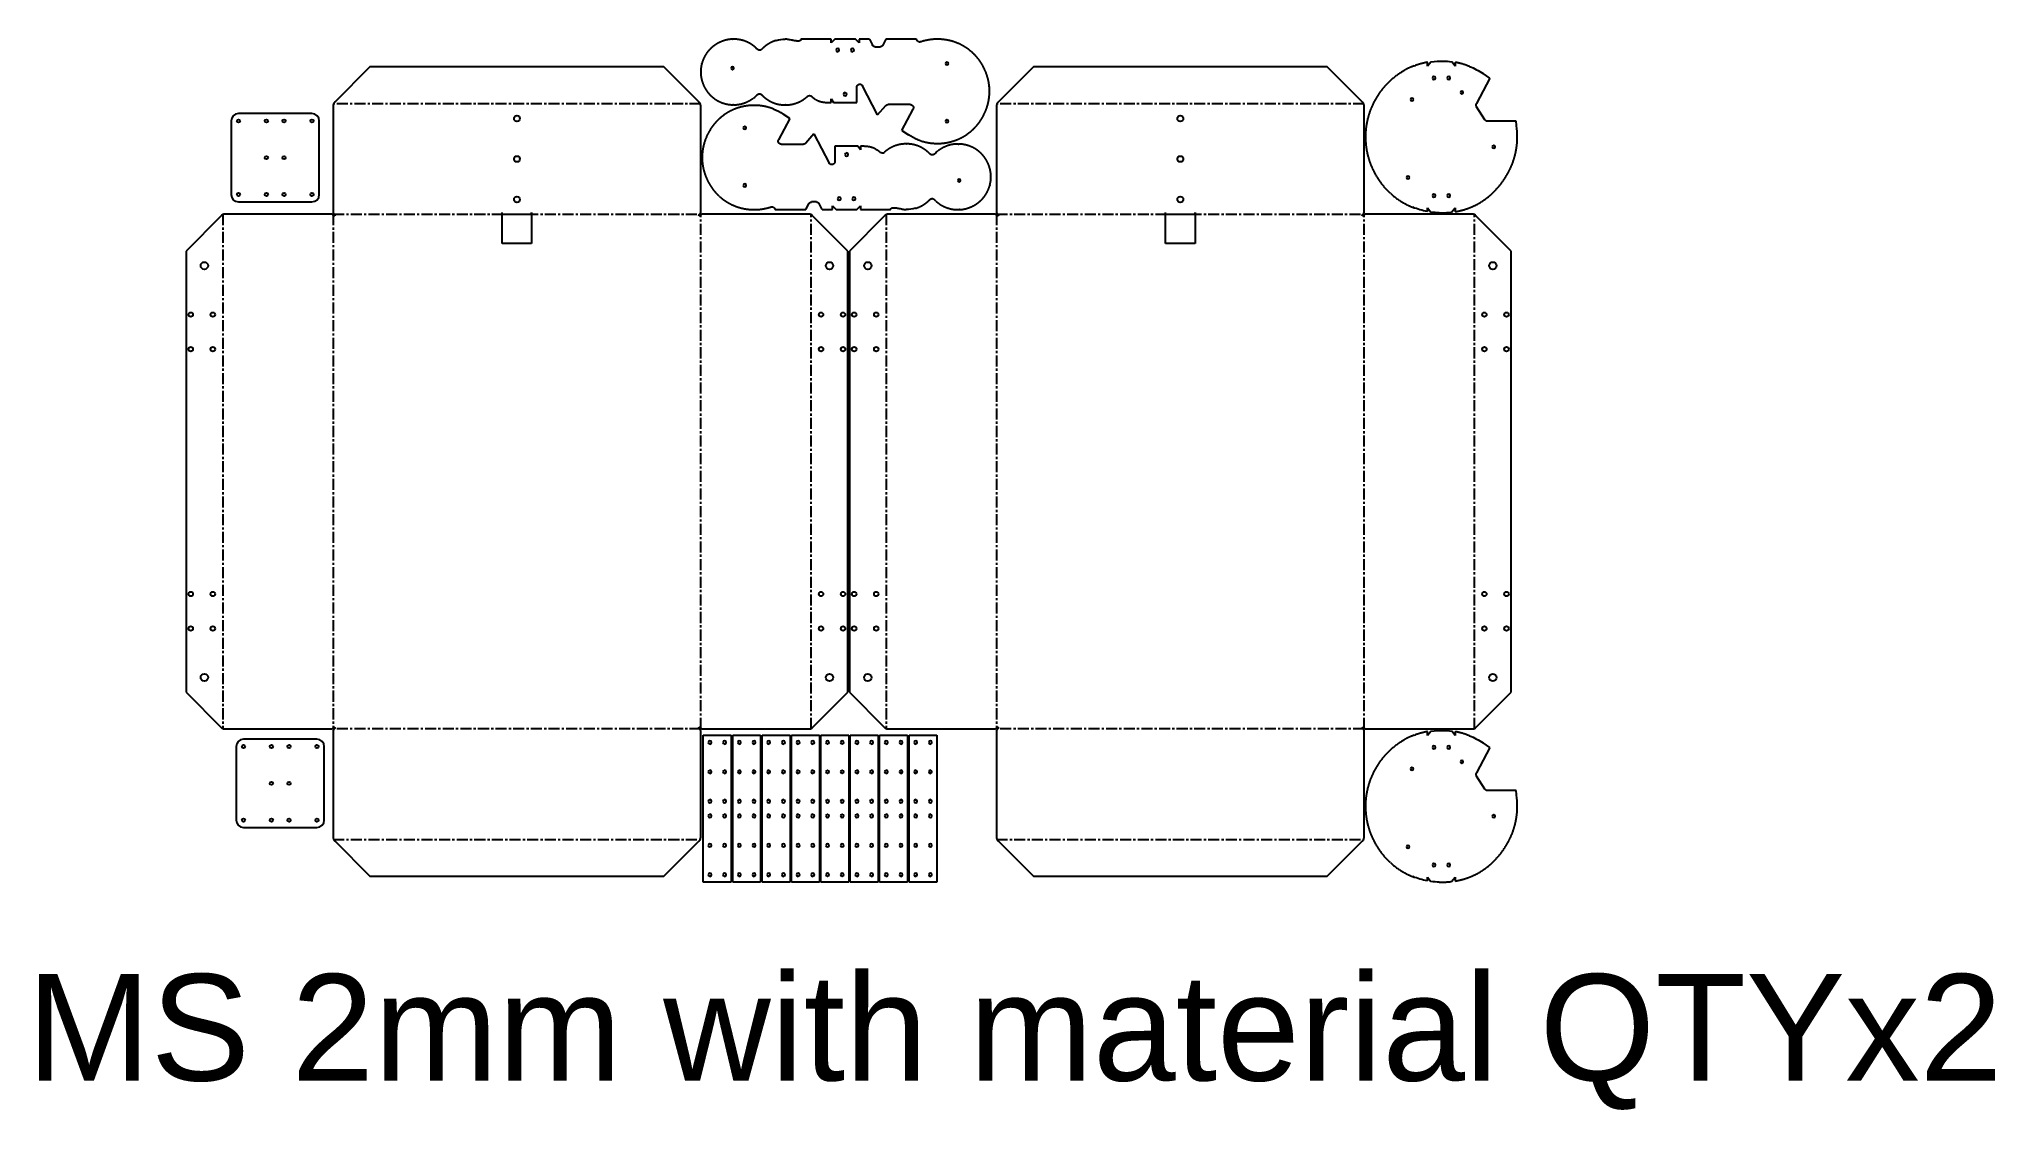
# Model space of a CAD drawing. Header units: millimetres. Extents: x -180 to 2481, y -290 to 1167.
import ezdxf

# ---------------------------------------------------------------- set-up
doc = ezdxf.new("R2010")
doc.units = ezdxf.units.MM
doc.linetypes.add('AXES', pattern=[24, 15, -3, 3, -3])
doc.styles.get("Standard").update_dxf_attribs({"font": 'arial.ttf'})

msp = doc.modelspace()

# ---------------------------------------------------------------- texts
at = {"insert": (-196.5, -105.1), "char_height": 144.91, "attachment_point": 1}
msp.add_mtext_dynamic_manual_height_columns('MS 2mm with material QTYx2', width=3160.398, gutter_width=12.5, heights=[0], dxfattribs=at)

# ---------------------------------------------------------------- blocks, each defined once
blk = doc.blocks.new('~CargoChairKiosk LasercuttingBaseFrame')
at = {"color": 7}
for p, q in [((250.326838, 250.326838), (202.326838, 202.326838)), ((650.326838, 250.326838), (250.326838, 250.326838)), ((698.326838, 202.326838), (650.326838, 250.326838)), ((200.326838, 198.163419), (200.326838, 52.163419)), ((700.326838, 52.163419), (700.326838, 198.163419)), ((48, 48), (0, 0)), ((198.163419, 50), (52.163419, 50)), ((430.326838, 10), (430.326838, 52.163419)), ((430.326838, 50.163419), (470.326838, 50.163419)), ((470.326838, 52.163419), (470.326838, 10)), ((848.490258, 50), (702.490258, 50)), ((900.653677, 0), (852.653677, 48)), ((0, 0), (0, -600)), ((470.326838, 10), (430.326838, 10)), ((900.653677, -600), (900.653677, 0)), ((0, -600), (48, -648)), ((852.653677, -648), (900.653677, -600)), ((52.163419, -650), (198.163419, -650)), ((200.326838, -652.163419), (200.326838, -798.163419)), ((700.326838, -798.163419), (700.326838, -652.163419)), ((702.490258, -650), (848.490258, -650)), ((202.326838, -802.326838), (250.326838, -850.326838)), ((650.326838, -850.326838), (698.326838, -802.326838)), ((250.326838, -850.326838), (650.326838, -850.326838))]:
    blk.add_line(p, q, dxfattribs=at)
at = {"color": 1, "linetype": 'AXES'}
for p, q in [((700.326838, 200.245129), (200.326838, 200.245129)), ((50.08171, 50), (50.08171, -650)), ((200.245129, 50), (200.245129, -650)), ((200.326838, 50.08171), (700.326838, 50.08171)), ((700.408548, -650), (700.408548, 50)), ((850.571967, -650), (850.571967, 50)), ((700.326838, -650.08171), (200.326838, -650.08171)), ((200.326838, -800.245129), (700.326838, -800.245129))]:
    blk.add_line(p, q, dxfattribs=at)
at = {"color": 7, "ltscale": 0.001154}
for p, q in [((200.327113, 198.209568), (200.326838, 198.163419)), ((697.972449, 48.434495), (697.963087, 48.47969)), ((848.536406, 49.999726), (848.490258, 50)), ((52.117271, -649.999726), (52.163419, -650)), ((202.681227, -648.434495), (202.69059, -648.47969)), ((700.326564, -798.209568), (700.326838, -798.163419))]:
    blk.add_line(p, q, dxfattribs=at)
at = {"color": 7, "ltscale": 0.003295}
for p, q in [((200.330781, 198.341315), (200.327113, 198.209568)), ((848.668154, 49.996057), (848.536406, 49.999726)), ((51.985523, -649.996057), (52.117271, -649.999726)), ((700.322895, -798.341315), (700.326564, -798.209568))]:
    blk.add_line(p, q, dxfattribs=at)
at = {"color": 7, "ltscale": 0.003449}
for p, q in [((200.338871, 198.479031), (200.330781, 198.341315)), ((848.805869, 49.987967), (848.668154, 49.996057)), ((51.847808, -649.987967), (51.985523, -649.996057)), ((700.314806, -798.479031), (700.322895, -798.341315))]:
    blk.add_line(p, q, dxfattribs=at)
at = {"color": 7, "ltscale": 0.003585}
for p, q in [((200.35151, 198.621868), (200.338871, 198.479031)), ((848.948706, 49.975329), (848.805869, 49.987967)), ((51.704971, -649.975329), (51.847808, -649.987967)), ((700.302167, -798.621868), (700.314806, -798.479031))]:
    blk.add_line(p, q, dxfattribs=at)
at = {"color": 7, "ltscale": 0.003701}
for p, q in [((200.368755, 198.768894), (200.35151, 198.621868)), ((849.095733, 49.958083), (848.948706, 49.975329)), ((51.557944, -649.958083), (51.704971, -649.975329)), ((700.284922, -798.768894), (700.302167, -798.621868))]:
    blk.add_line(p, q, dxfattribs=at)
at = {"color": 7, "ltscale": 0.003795}
for p, q in [((200.390595, 198.919127), (200.368755, 198.768894)), ((849.245965, 49.936244), (849.095733, 49.958083)), ((51.407712, -649.936244), (51.557944, -649.958083)), ((700.263082, -798.919127), (700.284922, -798.768894))]:
    blk.add_line(p, q, dxfattribs=at)
at = {"color": 7, "ltscale": 0.003868}
for p, q in [((200.416951, 199.071573), (200.390595, 198.919127)), ((849.398411, 49.909887), (849.245965, 49.936244)), ((51.255266, -649.909887), (51.407712, -649.936244)), ((700.236726, -799.071573), (700.263082, -798.919127))]:
    blk.add_line(p, q, dxfattribs=at)
at = {"color": 7, "ltscale": 0.003919}
for p, q in [((200.447694, 199.225273), (200.416951, 199.071573)), ((849.552112, 49.879144), (849.398411, 49.909887)), ((51.101565, -649.879144), (51.255266, -649.909887)), ((700.205983, -799.225273), (700.236726, -799.071573))]:
    blk.add_line(p, q, dxfattribs=at)
at = {"color": 7, "ltscale": 0.00395}
for p, q in [((200.482654, 199.379343), (200.447694, 199.225273)), ((849.706182, 49.844184), (849.552112, 49.879144)), ((50.947495, -649.844184), (51.101565, -649.879144)), ((700.171023, -799.379343), (700.205983, -799.225273))]:
    blk.add_line(p, q, dxfattribs=at)
at = {"color": 7, "ltscale": 0.003963}
for p, q in [((200.521638, 199.533001), (200.482654, 199.379343)), ((849.85984, 49.8052), (849.706182, 49.844184)), ((50.793837, -649.8052), (50.947495, -649.844184)), ((700.132039, -799.533001), (700.171023, -799.379343))]:
    blk.add_line(p, q, dxfattribs=at)
at = {"color": 7, "ltscale": 0.003962}
for p, q in [((200.564447, 199.685587), (200.521638, 199.533001)), ((850.012425, 49.762392), (849.85984, 49.8052)), ((50.641251, -649.762392), (50.793837, -649.8052)), ((700.08923, -799.685587), (700.132039, -799.533001))]:
    blk.add_line(p, q, dxfattribs=at)
at = {"color": 7, "ltscale": 0.003949}
for p, q in [((200.610887, 199.83656), (200.564447, 199.685587)), ((850.163399, 49.715951), (850.012425, 49.762392)), ((50.490278, -649.715951), (50.641251, -649.762392)), ((700.04279, -799.83656), (700.08923, -799.685587))]:
    blk.add_line(p, q, dxfattribs=at)
at = {"color": 7, "ltscale": 0.003927}
for p, q in [((200.66078, 199.985493), (200.610887, 199.83656)), ((850.312331, 49.666059), (850.163399, 49.715951)), ((50.341346, -649.666059), (50.490278, -649.715951)), ((699.992897, -799.985493), (700.04279, -799.83656))]:
    blk.add_line(p, q, dxfattribs=at)
at = {"color": 7, "ltscale": 0.003898}
for p, q in [((200.713965, 200.13205), (200.66078, 199.985493)), ((850.458889, 49.612873), (850.312331, 49.666059)), ((50.194788, -649.612873), (50.341346, -649.666059)), ((699.939712, -800.13205), (699.992897, -799.985493))]:
    blk.add_line(p, q, dxfattribs=at)
at = {"color": 7, "ltscale": 0.003864}
for p, q in [((200.770306, 200.275974), (200.713965, 200.13205)), ((850.602813, 49.556533), (850.458889, 49.612873)), ((50.050864, -649.556533), (50.194788, -649.612873)), ((699.883371, -800.275974), (699.939712, -800.13205))]:
    blk.add_line(p, q, dxfattribs=at)
at = {"color": 7, "ltscale": 0.003824}
for p, q in [((200.82964, 200.416963), (200.770306, 200.275974)), ((850.743801, 49.497199), (850.602813, 49.556533)), ((49.909876, -649.497199), (50.050864, -649.556533)), ((699.824037, -800.416963), (699.883371, -800.275974))]:
    blk.add_line(p, q, dxfattribs=at)
at = {"color": 7, "ltscale": 0.003776}
for p, q in [((200.891755, 200.554633), (200.82964, 200.416963)), ((850.881472, 49.435084), (850.743801, 49.497199)), ((49.772205, -649.435084), (49.909876, -649.497199)), ((699.761922, -800.554633), (699.824037, -800.416963))]:
    blk.add_line(p, q, dxfattribs=at)
at = {"color": 7, "ltscale": 0.003722}
for p, q in [((200.956465, 200.68871), (200.891755, 200.554633)), ((851.015549, 49.370373), (850.881472, 49.435084)), ((49.638128, -649.370373), (49.772205, -649.435084)), ((699.697212, -800.68871), (699.761922, -800.554633))]:
    blk.add_line(p, q, dxfattribs=at)
at = {"color": 7, "ltscale": 0.003664}
for p, q in [((201.023595, 200.818973), (200.956465, 200.68871)), ((851.145811, 49.303243), (851.015549, 49.370373)), ((49.507866, -649.303243), (49.638128, -649.370373)), ((699.630082, -800.818973), (699.697212, -800.68871))]:
    blk.add_line(p, q, dxfattribs=at)
at = {"color": 7, "ltscale": 0.003602}
for p, q in [((201.092979, 200.945244), (201.023595, 200.818973)), ((851.272083, 49.23386), (851.145811, 49.303243)), ((49.381594, -649.23386), (49.507866, -649.303243)), ((699.560698, -800.945244), (699.630082, -800.818973))]:
    blk.add_line(p, q, dxfattribs=at)
at = {"color": 7, "ltscale": 0.003538}
for p, q in [((201.164462, 201.067388), (201.092979, 200.945244)), ((851.394226, 49.162377), (851.272083, 49.23386)), ((49.259451, -649.162377), (49.381594, -649.23386)), ((699.489215, -801.067388), (699.560698, -800.945244))]:
    blk.add_line(p, q, dxfattribs=at)
at = {"color": 7, "ltscale": 0.003473}
for p, q in [((201.2379, 201.185301), (201.164462, 201.067388)), ((851.51214, 49.088939), (851.394226, 49.162377)), ((49.141537, -649.088939), (49.259451, -649.162377)), ((699.415777, -801.185301), (699.489215, -801.067388))]:
    blk.add_line(p, q, dxfattribs=at)
at = {"color": 7, "ltscale": 0.003407}
for p, q in [((201.313161, 201.298913), (201.2379, 201.185301)), ((851.625751, 49.013678), (851.51214, 49.088939)), ((49.027926, -649.013678), (49.141537, -649.088939)), ((699.340516, -801.298913), (699.415777, -801.185301))]:
    blk.add_line(p, q, dxfattribs=at)
at = {"color": 7, "ltscale": 0.003341}
for p, q in [((201.390124, 201.408177), (201.313161, 201.298913)), ((851.735015, 48.936714), (851.625751, 49.013678)), ((48.918662, -648.936714), (49.027926, -649.013678)), ((699.263553, -801.408177), (699.340516, -801.298913))]:
    blk.add_line(p, q, dxfattribs=at)
at = {"color": 7, "ltscale": 0.003276}
for p, q in [((201.46868, 201.513068), (201.390124, 201.408177)), ((851.839907, 48.858158), (851.735015, 48.936714)), ((48.81377, -648.858158), (48.918662, -648.936714)), ((699.184997, -801.513068), (699.263553, -801.408177))]:
    blk.add_line(p, q, dxfattribs=at)
at = {"color": 7, "ltscale": 0.003212}
for p, q in [((201.548731, 201.613583), (201.46868, 201.513068)), ((851.940421, 48.778108), (851.839907, 48.858158)), ((48.713255, -648.778108), (48.81377, -648.858158)), ((699.104946, -801.613583), (699.184997, -801.513068))]:
    blk.add_line(p, q, dxfattribs=at)
at = {"color": 7, "ltscale": 0.00315}
for p, q in [((201.630189, 201.70973), (201.548731, 201.613583)), ((852.036569, 48.69665), (851.940421, 48.778108)), ((48.617108, -648.69665), (48.713255, -648.778108)), ((699.023488, -801.70973), (699.104946, -801.613583))]:
    blk.add_line(p, q, dxfattribs=at)
at = {"color": 7, "ltscale": 0.00309}
for p, q in [((201.712978, 201.801532), (201.630189, 201.70973)), ((852.128371, 48.61386), (852.036569, 48.69665)), ((48.525306, -648.61386), (48.617108, -648.69665)), ((698.940699, -801.801532), (699.023488, -801.70973))]:
    blk.add_line(p, q, dxfattribs=at)
at = {"color": 7, "ltscale": 0.003033}
for p, q in [((201.797032, 201.889022), (201.712978, 201.801532)), ((852.21586, 48.529806), (852.128371, 48.61386)), ((48.437817, -648.529806), (48.525306, -648.61386)), ((698.856645, -801.889022), (698.940699, -801.801532))]:
    blk.add_line(p, q, dxfattribs=at)
at = {"color": 7, "ltscale": 0.002979}
for p, q in [((201.882295, 201.972238), (201.797032, 201.889022)), ((852.299076, 48.444544), (852.21586, 48.529806)), ((48.3546, -648.444544), (48.437817, -648.529806)), ((698.771382, -801.972238), (698.856645, -801.889022))]:
    blk.add_line(p, q, dxfattribs=at)
at = {"color": 7, "ltscale": 0.002927}
for p, q in [((201.968719, 202.051226), (201.882295, 201.972238)), ((852.378065, 48.358119), (852.299076, 48.444544)), ((48.275612, -648.358119), (48.3546, -648.444544)), ((698.684958, -802.051226), (698.771382, -801.972238))]:
    blk.add_line(p, q, dxfattribs=at)
at = {"color": 7, "ltscale": 0.002879}
for p, q in [((202.056268, 202.126035), (201.968719, 202.051226)), ((852.452874, 48.27057), (852.378065, 48.358119)), ((48.200803, -648.27057), (48.275612, -648.358119)), ((698.597409, -802.126035), (698.684958, -802.051226))]:
    blk.add_line(p, q, dxfattribs=at)
at = {"color": 7, "ltscale": 0.002834}
for p, q in [((202.144913, 202.196716), (202.056268, 202.126035)), ((852.523555, 48.181925), (852.452874, 48.27057)), ((48.130122, -648.181925), (48.200803, -648.27057)), ((698.508764, -802.196716), (698.597409, -802.126035))]:
    blk.add_line(p, q, dxfattribs=at)
at = {"color": 7, "ltscale": 0.002793}
for p, q in [((202.234625, 202.263314), (202.144913, 202.196716)), ((852.590152, 48.092213), (852.523555, 48.181925)), ((48.063525, -648.092213), (48.130122, -648.181925)), ((698.419052, -802.263314), (698.508764, -802.196716))]:
    blk.add_line(p, q, dxfattribs=at)
at = {"color": 7, "ltscale": 0.002799}
for p, q in [((202.326838, 202.326838), (202.234625, 202.263314)), ((852.653677, 48), (852.590152, 48.092213)), ((48, -648), (48.063525, -648.092213)), ((698.326838, -802.326838), (698.419052, -802.263314))]:
    blk.add_line(p, q, dxfattribs=at)
at = {"color": 7, "ltscale": 0.002433}
for p, q in [((698.407113, 202.271814), (698.326838, 202.326838)), ((48.055024, 48.080275), (48, 48)), ((852.598653, -648.080275), (852.653677, -648)), ((202.246564, -802.271814), (202.326838, -802.326838))]:
    blk.add_line(p, q, dxfattribs=at)
at = {"color": 7, "ltscale": 0.002871}
for p, q in [((698.499601, 202.203742), (698.407113, 202.271814)), ((48.123097, 48.172762), (48.055024, 48.080275)), ((852.53058, -648.172762), (852.598653, -648.080275)), ((202.154076, -802.203742), (202.246564, -802.271814))]:
    blk.add_line(p, q, dxfattribs=at)
at = {"color": 7, "ltscale": 0.002919}
for p, q in [((698.591096, 202.131234), (698.499601, 202.203742)), ((48.195604, 48.264258), (48.123097, 48.172762)), ((852.458073, -648.264258), (852.53058, -648.172762)), ((202.062581, -802.131234), (202.154076, -802.203742))]:
    blk.add_line(p, q, dxfattribs=at)
at = {"color": 7, "ltscale": 0.00297}
for p, q in [((698.681557, 202.054228), (698.591096, 202.131234)), ((48.272611, 48.354719), (48.195604, 48.264258)), ((852.381066, -648.354719), (852.458073, -648.264258)), ((201.97212, -802.054228), (202.062581, -802.131234))]:
    blk.add_line(p, q, dxfattribs=at)
at = {"color": 7, "ltscale": 0.003025}
for p, q in [((698.770933, 201.972663), (698.681557, 202.054228)), ((48.354176, 48.444094), (48.272611, 48.354719)), ((852.299501, -648.444094), (852.381066, -648.354719)), ((201.882744, -801.972663), (201.97212, -802.054228))]:
    blk.add_line(p, q, dxfattribs=at)
at = {"color": 7, "ltscale": 0.003083}
for p, q in [((698.85916, 201.886484), (698.770933, 201.972663)), ((48.440355, 48.532322), (48.354176, 48.444094)), ((852.213322, -648.532322), (852.299501, -648.444094)), ((201.794517, -801.886484), (201.882744, -801.972663))]:
    blk.add_line(p, q, dxfattribs=at)
at = {"color": 7, "ltscale": 0.003145}
for p, q in [((698.946168, 201.795645), (698.85916, 201.886484)), ((48.531194, 48.619329), (48.440355, 48.532322)), ((852.122483, -648.619329), (852.213322, -648.532322)), ((201.707509, -801.795645), (201.794517, -801.886484))]:
    blk.add_line(p, q, dxfattribs=at)
at = {"color": 7, "ltscale": 0.003209}
for p, q in [((699.031872, 201.700108), (698.946168, 201.795645)), ((48.626731, 48.705034), (48.531194, 48.619329)), ((852.026946, -648.705034), (852.122483, -648.619329)), ((201.621805, -801.700108), (201.707509, -801.795645))]:
    blk.add_line(p, q, dxfattribs=at)
at = {"color": 7, "ltscale": 0.003275}
for p, q in [((699.116179, 201.599849), (699.031872, 201.700108)), ((48.72699, 48.789341), (48.626731, 48.705034)), ((851.926687, -648.789341), (852.026946, -648.705034)), ((201.537497, -801.599849), (201.621805, -801.700108))]:
    blk.add_line(p, q, dxfattribs=at)
at = {"color": 7, "ltscale": 0.003343}
for p, q in [((699.198985, 201.494858), (699.116179, 201.599849)), ((48.83198, 48.872146), (48.72699, 48.789341)), ((851.821697, -648.872146), (851.926687, -648.789341)), ((201.454692, -801.494858), (201.537497, -801.599849))]:
    blk.add_line(p, q, dxfattribs=at)
at = {"color": 7, "ltscale": 0.003412}
for p, q in [((699.280171, 201.385147), (699.198985, 201.494858)), ((48.941692, 48.953333), (48.83198, 48.872146)), ((851.711985, -648.953333), (851.821697, -648.872146)), ((201.373506, -801.385147), (201.454692, -801.494858))]:
    blk.add_line(p, q, dxfattribs=at)
at = {"color": 7, "ltscale": 0.003482}
for p, q in [((699.359611, 201.270744), (699.280171, 201.385147)), ((49.056094, 49.032773), (48.941692, 48.953333)), ((851.597583, -649.032773), (851.711985, -648.953333)), ((201.294066, -801.270744), (201.373506, -801.385147))]:
    blk.add_line(p, q, dxfattribs=at)
at = {"color": 7, "ltscale": 0.003552}
for p, q in [((699.437166, 201.151708), (699.359611, 201.270744)), ((49.175131, 49.110327), (49.056094, 49.032773)), ((851.478546, -649.110327), (851.597583, -649.032773)), ((201.216511, -801.151708), (201.294066, -801.270744))]:
    blk.add_line(p, q, dxfattribs=at)
at = {"color": 7, "ltscale": 0.003621}
for p, q in [((699.512685, 201.028123), (699.437166, 201.151708)), ((49.298716, 49.185846), (49.175131, 49.110327)), ((851.354961, -649.185846), (851.478546, -649.110327)), ((201.140992, -801.028123), (201.216511, -801.151708))]:
    blk.add_line(p, q, dxfattribs=at)
at = {"color": 7, "ltscale": 0.003688}
for p, q in [((699.586007, 200.900109), (699.512685, 201.028123)), ((49.426729, 49.259169), (49.298716, 49.185846)), ((851.226947, -649.259169), (851.354961, -649.185846)), ((201.06767, -800.900109), (201.140992, -801.028123))]:
    blk.add_line(p, q, dxfattribs=at)
at = {"color": 7, "ltscale": 0.003753}
for p, q in [((699.656962, 200.767822), (699.586007, 200.900109)), ((49.559016, 49.330124), (49.426729, 49.259169)), ((851.094661, -649.330124), (851.226947, -649.259169)), ((200.996715, -800.767822), (201.06767, -800.900109))]:
    blk.add_line(p, q, dxfattribs=at)
at = {"color": 7, "ltscale": 0.003814}
for p, q in [((699.725369, 200.631461), (699.656962, 200.767822)), ((49.695378, 49.398531), (49.559016, 49.330124)), ((850.958299, -649.398531), (851.094661, -649.330124)), ((200.928308, -800.631461), (200.996715, -800.767822))]:
    blk.add_line(p, q, dxfattribs=at)
at = {"color": 7, "ltscale": 0.00387}
for p, q in [((699.79104, 200.491268), (699.725369, 200.631461)), ((49.83557, 49.464201), (49.695378, 49.398531)), ((850.818107, -649.464201), (850.958299, -649.398531)), ((200.862637, -800.491268), (200.928308, -800.631461))]:
    blk.add_line(p, q, dxfattribs=at)
at = {"color": 7, "ltscale": 0.003922}
for p, q in [((699.853793, 200.347506), (699.79104, 200.491268)), ((49.979332, 49.526955), (49.83557, 49.464201)), ((850.674345, -649.526955), (850.818107, -649.464201)), ((200.799884, -800.347506), (200.862637, -800.491268))]:
    blk.add_line(p, q, dxfattribs=at)
at = {"color": 7, "ltscale": 0.003966}
for p, q in [((699.913434, 200.200504), (699.853793, 200.347506)), ((50.126335, 49.586596), (49.979332, 49.526955)), ((850.527342, -649.586596), (850.674345, -649.526955)), ((200.740243, -800.200504), (200.799884, -800.347506))]:
    blk.add_line(p, q, dxfattribs=at)
at = {"color": 7, "ltscale": 0.003997}
for p, q in [((699.96969, 200.050849), (699.913434, 200.200504)), ((50.27599, 49.642852), (50.126335, 49.586596)), ((850.377687, -649.642852), (850.527342, -649.586596)), ((200.683987, -800.050849), (200.740243, -800.200504))]:
    blk.add_line(p, q, dxfattribs=at)
at = {"color": 7, "ltscale": 0.004013}
for p, q in [((700.022304, 199.899208), (699.96969, 200.050849)), ((700.071056, 199.746273), (700.022304, 199.899208)), ((50.427631, 49.695465), (50.27599, 49.642852)), ((50.580566, 49.744217), (50.427631, 49.695465)), ((850.073111, -649.744217), (850.226046, -649.695465)), ((850.226046, -649.695465), (850.377687, -649.642852)), ((200.582621, -799.746273), (200.631373, -799.899208)), ((200.631373, -799.899208), (200.683987, -800.050849))]:
    blk.add_line(p, q, dxfattribs=at)
at = {"color": 7, "ltscale": 0.003998}
for p, q in [((700.115768, 199.592739), (700.071056, 199.746273)), ((50.734099, 49.78893), (50.580566, 49.744217)), ((849.919578, -649.78893), (850.073111, -649.744217)), ((200.537909, -799.592739), (200.582621, -799.746273))]:
    blk.add_line(p, q, dxfattribs=at)
at = {"color": 7, "ltscale": 0.003968}
for p, q in [((700.156304, 199.439289), (700.115768, 199.592739)), ((50.88755, 49.829466), (50.734099, 49.78893)), ((849.766127, -649.829466), (849.919578, -649.78893)), ((200.497373, -799.439289), (200.537909, -799.592739))]:
    blk.add_line(p, q, dxfattribs=at)
at = {"color": 7, "ltscale": 0.003924}
for p, q in [((700.192566, 199.286584), (700.156304, 199.439289)), ((51.040255, 49.865727), (50.88755, 49.829466)), ((849.613422, -649.865727), (849.766127, -649.829466)), ((200.461111, -799.286584), (200.497373, -799.439289))]:
    blk.add_line(p, q, dxfattribs=at)
at = {"color": 7, "ltscale": 0.003866}
for p, q in [((700.22449, 199.135264), (700.192566, 199.286584)), ((51.191574, 49.897651), (51.040255, 49.865727)), ((849.462103, -649.897651), (849.613422, -649.865727)), ((200.429187, -799.135264), (200.461111, -799.286584))]:
    blk.add_line(p, q, dxfattribs=at)
at = {"color": 7, "ltscale": 0.003796}
for p, q in [((700.252041, 198.985954), (700.22449, 199.135264)), ((51.340885, 49.925203), (51.191574, 49.897651)), ((849.312792, -649.925203), (849.462103, -649.897651)), ((200.401636, -798.985954), (200.429187, -799.135264))]:
    blk.add_line(p, q, dxfattribs=at)
at = {"color": 7, "ltscale": 0.003713}
for p, q in [((700.275212, 198.839264), (700.252041, 198.985954)), ((51.487574, 49.948373), (51.340885, 49.925203)), ((849.166103, -649.948373), (849.312792, -649.925203)), ((200.378465, -798.839264), (200.401636, -798.985954))]:
    blk.add_line(p, q, dxfattribs=at)
at = {"color": 7, "ltscale": 0.003617}
for p, q in [((700.294018, 198.695796), (700.275212, 198.839264)), ((51.631042, 49.96718), (51.487574, 49.948373)), ((849.022635, -649.96718), (849.166103, -649.948373)), ((200.359659, -798.695796), (200.378465, -798.839264))]:
    blk.add_line(p, q, dxfattribs=at)
at = {"color": 7, "ltscale": 0.00351}
for p, q in [((700.308502, 198.556134), (700.294018, 198.695796)), ((51.770705, 49.981664), (51.631042, 49.96718)), ((848.882972, -649.981664), (849.022635, -649.96718)), ((200.345175, -798.556134), (200.359659, -798.695796))]:
    blk.add_line(p, q, dxfattribs=at)
at = {"color": 7, "ltscale": 0.003392}
for p, q in [((700.318732, 198.420837), (700.308502, 198.556134)), ((51.906001, 49.991894), (51.770705, 49.981664)), ((848.747675, -649.991894), (848.882972, -649.981664)), ((200.334945, -798.420837), (200.345175, -798.556134))]:
    blk.add_line(p, q, dxfattribs=at)
at = {"color": 7, "ltscale": 0.003263}
for p, q in [((700.324803, 198.290442), (700.318732, 198.420837)), ((52.036397, 49.997965), (51.906001, 49.991894)), ((848.61728, -649.997965), (848.747675, -649.991894)), ((200.328874, -798.290442), (200.334945, -798.420837))]:
    blk.add_line(p, q, dxfattribs=at)
at = {"color": 7, "ltscale": 0.003176}
for p, q in [((700.326838, 198.163419), (700.324803, 198.290442)), ((52.163419, 50), (52.036397, 49.997965)), ((848.490258, -650), (848.61728, -649.997965)), ((200.326838, -798.163419), (200.328874, -798.290442))]:
    blk.add_line(p, q, dxfattribs=at)
at = {"color": 7, "ltscale": 0.001186}
for p, q in [((198.210854, 49.998833), (198.163419, 50)), ((202.650863, 48.346759), (202.629797, 48.304269)), ((698.002814, -648.346759), (698.02388, -648.304269)), ((702.442823, -649.998833), (702.490258, -650))]:
    blk.add_line(p, q, dxfattribs=at)
at = {"color": 7, "ltscale": 0.001577}
for p, q in [((198.273706, 49.993688), (198.210854, 49.998833)), ((702.379971, -649.993688), (702.442823, -649.998833))]:
    blk.add_line(p, q, dxfattribs=at)
at = {"color": 7, "ltscale": 0.001614}
for p, q in [((198.337561, 49.984279), (198.273706, 49.993688)), ((702.316116, -649.984279), (702.379971, -649.993688))]:
    blk.add_line(p, q, dxfattribs=at)
at = {"color": 7, "ltscale": 0.001669}
for p, q in [((198.402872, 49.970355), (198.337561, 49.984279)), ((702.250805, -649.970355), (702.316116, -649.984279))]:
    blk.add_line(p, q, dxfattribs=at)
at = {"color": 7, "ltscale": 0.001746}
for p, q in [((198.470128, 49.951576), (198.402872, 49.970355)), ((702.183549, -649.951576), (702.250805, -649.970355))]:
    blk.add_line(p, q, dxfattribs=at)
at = {"color": 7, "ltscale": 0.001843}
for p, q in [((198.539806, 49.927523), (198.470128, 49.951576)), ((702.113871, -649.927523), (702.183549, -649.951576))]:
    blk.add_line(p, q, dxfattribs=at)
at = {"color": 7, "ltscale": 0.001869}
for p, q in [((198.609007, 49.899198), (198.539806, 49.927523)), ((702.04467, -649.899198), (702.113871, -649.927523))]:
    blk.add_line(p, q, dxfattribs=at)
at = {"color": 7, "ltscale": 0.001991}
for p, q in [((198.68105, 49.865257), (198.609007, 49.899198)), ((701.972627, -649.865257), (702.04467, -649.899198))]:
    blk.add_line(p, q, dxfattribs=at)
at = {"color": 7, "ltscale": 0.002139}
for p, q in [((198.756599, 49.825093), (198.68105, 49.865257)), ((701.897078, -649.825093), (701.972627, -649.865257))]:
    blk.add_line(p, q, dxfattribs=at)
at = {"color": 7, "ltscale": 0.002319}
for p, q in [((198.836475, 49.777928), (198.756599, 49.825093)), ((701.817202, -649.777928), (701.897078, -649.825093))]:
    blk.add_line(p, q, dxfattribs=at)
at = {"color": 7, "ltscale": 0.002538}
for p, q in [((198.921712, 49.722761), (198.836475, 49.777928)), ((701.731964, -649.722761), (701.817202, -649.777928))]:
    blk.add_line(p, q, dxfattribs=at)
at = {"color": 7, "ltscale": 0.002806}
for p, q in [((199.0136, 49.658314), (198.921712, 49.722761)), ((701.640077, -649.658314), (701.731964, -649.722761))]:
    blk.add_line(p, q, dxfattribs=at)
at = {"color": 7, "ltscale": 0.003132}
for p, q in [((199.113703, 49.582989), (199.0136, 49.658314)), ((701.539974, -649.582989), (701.640077, -649.658314))]:
    blk.add_line(p, q, dxfattribs=at)
at = {"color": 7, "ltscale": 0.003547}
for p, q in [((199.224509, 49.494349), (199.113703, 49.582989)), ((701.429168, -649.494349), (701.539974, -649.582989))]:
    blk.add_line(p, q, dxfattribs=at)
at = {"color": 7, "ltscale": 0.004099}
for p, q in [((199.349857, 49.38868), (199.224509, 49.494349)), ((701.30382, -649.38868), (701.429168, -649.494349))]:
    blk.add_line(p, q, dxfattribs=at)
at = {"color": 7, "ltscale": 0.00485}
for p, q in [((199.495462, 49.260491), (199.349857, 49.38868)), ((701.158215, -649.260491), (701.30382, -649.38868))]:
    blk.add_line(p, q, dxfattribs=at)
at = {"color": 7, "ltscale": 0.006529}
for p, q in [((199.68851, 49.084589), (199.495462, 49.260491)), ((700.965167, -649.084589), (701.158215, -649.260491))]:
    blk.add_line(p, q, dxfattribs=at)
at = {"color": 7, "ltscale": 0.016679}
for p, q in [((200.177598, 48.630842), (199.68851, 49.084589)), ((700.476078, -648.630842), (700.965167, -649.084589))]:
    blk.add_line(p, q, dxfattribs=at)
at = {"color": 7, "ltscale": 0.005706}
for p, q in [((200.346673, 48.477492), (200.177598, 48.630842)), ((700.307003, -648.477492), (700.476078, -648.630842))]:
    blk.add_line(p, q, dxfattribs=at)
at = {"color": 7, "ltscale": 0.001553}
for p, q in [((200.326838, 52.163419), (200.328838, 52.101317)), ((702.490258, 50), (702.428166, 49.998)), ((198.163419, -650), (198.225511, -649.998)), ((700.326838, -652.163419), (700.324838, -652.101317))]:
    blk.add_line(p, q, dxfattribs=at)
at = {"color": 7, "ltscale": 0.001557}
for p, q in [((200.328838, 52.101317), (200.334828, 52.039313)), ((702.428166, 49.998), (702.366192, 49.992013)), ((198.225511, -649.998), (198.287485, -649.992013)), ((700.324838, -652.101317), (700.318849, -652.039313))]:
    blk.add_line(p, q, dxfattribs=at)
at = {"color": 7, "ltscale": 0.001574}
for p, q in [((200.334828, 52.039313), (200.344812, 51.977164)), ((700.318849, -652.039313), (700.308864, -651.977164))]:
    blk.add_line(p, q, dxfattribs=at)
at = {"color": 7, "ltscale": 0.001606}
for p, q in [((200.344812, 51.977164), (200.358859, 51.914479)), ((700.308864, -651.977164), (700.294817, -651.914479))]:
    blk.add_line(p, q, dxfattribs=at)
at = {"color": 7, "ltscale": 0.004913}
for p, q in [((200.494036, 48.347484), (200.346673, 48.477492)), ((700.159641, -648.347484), (700.307003, -648.477492))]:
    blk.add_line(p, q, dxfattribs=at)
at = {"color": 7, "ltscale": 0.001654}
for p, q in [((200.358859, 51.914479), (200.3771, 51.850874)), ((702.241438, 49.968007), (702.177851, 49.949782)), ((198.412239, -649.968007), (198.475826, -649.949782)), ((700.294817, -651.914479), (700.276577, -651.850874))]:
    blk.add_line(p, q, dxfattribs=at)
at = {"color": 7, "ltscale": 0.001719}
for p, q in [((200.3771, 51.850874), (200.399724, 51.785962)), ((702.177851, 49.949782), (702.112935, 49.927169)), ((198.475826, -649.949782), (198.540742, -649.927169)), ((700.276577, -651.850874), (700.253953, -651.785962))]:
    blk.add_line(p, q, dxfattribs=at)
at = {"color": 7, "ltscale": 0.0018}
for p, q in [((200.399724, 51.785962), (200.426986, 51.719337)), ((702.112935, 49.927169), (702.046284, 49.899908)), ((198.540742, -649.927169), (198.607393, -649.899908)), ((700.253953, -651.785962), (700.22669, -651.719337))]:
    blk.add_line(p, q, dxfattribs=at)
at = {"color": 7, "ltscale": 0.001899}
for p, q in [((200.426986, 51.719337), (200.459212, 51.650555)), ((700.22669, -651.719337), (700.194465, -651.650555))]:
    blk.add_line(p, q, dxfattribs=at)
at = {"color": 7, "ltscale": 0.002018}
for p, q in [((200.459212, 51.650555), (200.49681, 51.579109)), ((700.194465, -651.650555), (700.156867, -651.579109))]:
    blk.add_line(p, q, dxfattribs=at)
at = {"color": 7, "ltscale": 0.004321}
for p, q in [((200.625534, 48.235342), (200.494036, 48.347484)), ((700.028143, -648.235342), (700.159641, -648.347484))]:
    blk.add_line(p, q, dxfattribs=at)
at = {"color": 7, "ltscale": 0.002161}
for p, q in [((200.49681, 51.579109), (200.5403, 51.504398)), ((700.156867, -651.579109), (700.113377, -651.504398))]:
    blk.add_line(p, q, dxfattribs=at)
at = {"color": 7, "ltscale": 0.002332}
for p, q in [((200.5403, 51.504398), (200.590352, 51.425676)), ((700.113377, -651.504398), (700.063325, -651.425676))]:
    blk.add_line(p, q, dxfattribs=at)
at = {"color": 7, "ltscale": 0.002539}
for p, q in [((200.590352, 51.425676), (200.64785, 51.341981)), ((701.752368, 49.736393), (701.668676, 49.678887)), ((198.901309, -649.736393), (198.985001, -649.678887)), ((700.063325, -651.425676), (700.005827, -651.341981))]:
    blk.add_line(p, q, dxfattribs=at)
at = {"color": 7, "ltscale": 0.003847}
for p, q in [((200.744551, 48.137809), (200.625534, 48.235342)), ((699.909126, -648.137809), (700.028143, -648.235342))]:
    blk.add_line(p, q, dxfattribs=at)
at = {"color": 7, "ltscale": 0.002791}
for p, q in [((200.64785, 51.341981), (200.713978, 51.252057)), ((700.005827, -651.341981), (699.939699, -651.252057))]:
    blk.add_line(p, q, dxfattribs=at)
at = {"color": 7, "ltscale": 0.003084}
for p, q in [((200.713978, 51.252057), (200.789894, 51.154798)), ((699.939699, -651.252057), (699.863783, -651.154798))]:
    blk.add_line(p, q, dxfattribs=at)
at = {"color": 7, "ltscale": 0.003453}
for p, q in [((200.853314, 48.052677), (200.744551, 48.137809)), ((699.800363, -648.052677), (699.909126, -648.137809))]:
    blk.add_line(p, q, dxfattribs=at)
at = {"color": 7, "ltscale": 0.003437}
for p, q in [((200.789894, 51.154798), (200.877175, 51.048585)), ((699.863783, -651.154798), (699.776502, -651.048585))]:
    blk.add_line(p, q, dxfattribs=at)
at = {"color": 7, "ltscale": 0.003117}
for p, q in [((200.9534, 47.978338), (200.853314, 48.052677)), ((699.700277, -647.978338), (699.800363, -648.052677))]:
    blk.add_line(p, q, dxfattribs=at)
at = {"color": 7, "ltscale": 0.00389}
for p, q in [((200.877175, 51.048585), (200.978506, 50.930527)), ((699.776502, -651.048585), (699.67517, -650.930527))]:
    blk.add_line(p, q, dxfattribs=at)
at = {"color": 7, "ltscale": 0.002825}
for p, q in [((201.04599, 47.913549), (200.9534, 47.978338)), ((699.607687, -647.913549), (699.700277, -647.978338))]:
    blk.add_line(p, q, dxfattribs=at)
at = {"color": 7, "ltscale": 0.004501}
for p, q in [((200.978506, 50.930527), (201.098175, 50.79599)), ((699.67517, -650.930527), (699.555502, -650.79599))]:
    blk.add_line(p, q, dxfattribs=at)
at = {"color": 7, "ltscale": 0.002567}
for p, q in [((201.131943, 47.857352), (201.04599, 47.913549)), ((699.521734, -647.857352), (699.607687, -647.913549))]:
    blk.add_line(p, q, dxfattribs=at)
at = {"color": 7, "ltscale": 0.005411}
for p, q in [((201.098175, 50.79599), (201.24419, 50.636225)), ((699.555502, -650.79599), (699.409487, -650.636225))]:
    blk.add_line(p, q, dxfattribs=at)
at = {"color": 7, "ltscale": 0.002336}
for p, q in [((201.211883, 47.808977), (201.131943, 47.857352)), ((699.441794, -647.808977), (699.521734, -647.857352))]:
    blk.add_line(p, q, dxfattribs=at)
at = {"color": 7, "ltscale": 0.002134}
for p, q in [((201.286564, 47.767629), (201.211883, 47.808977)), ((699.367113, -647.767629), (699.441794, -647.808977))]:
    blk.add_line(p, q, dxfattribs=at)
at = {"color": 7, "ltscale": 0.014103}
for p, q in [((201.24419, 50.636225), (201.628164, 50.222942)), ((699.409487, -650.636225), (699.025513, -650.222942))]:
    blk.add_line(p, q, dxfattribs=at)
at = {"color": 7, "ltscale": 0.001957}
for p, q in [((201.356597, 47.732651), (201.286564, 47.767629)), ((699.29708, -647.732651), (699.367113, -647.767629))]:
    blk.add_line(p, q, dxfattribs=at)
at = {"color": 7, "ltscale": 0.001801}
for p, q in [((201.422469, 47.703502), (201.356597, 47.732651)), ((699.231208, -647.703502), (699.29708, -647.732651))]:
    blk.add_line(p, q, dxfattribs=at)
at = {"color": 7, "ltscale": 0.001664}
for p, q in [((201.484626, 47.679713), (201.422469, 47.703502)), ((699.169051, -647.679713), (699.231208, -647.703502))]:
    blk.add_line(p, q, dxfattribs=at)
at = {"color": 7, "ltscale": 0.001545}
for p, q in [((201.543502, 47.660867), (201.484626, 47.679713)), ((699.110175, -647.660867), (699.169051, -647.679713))]:
    blk.add_line(p, q, dxfattribs=at)
at = {"color": 7, "ltscale": 0.001444}
for p, q in [((201.599479, 47.646617), (201.543502, 47.660867)), ((699.072409, 47.65084), (699.015849, 47.639099)), ((201.581268, -647.65084), (201.637828, -647.639099)), ((699.054197, -647.646617), (699.110175, -647.660867))]:
    blk.add_line(p, q, dxfattribs=at)
at = {"color": 7, "ltscale": 0.00136}
for p, q in [((201.652961, 47.636666), (201.599479, 47.646617)), ((699.000716, -647.636666), (699.054197, -647.646617))]:
    blk.add_line(p, q, dxfattribs=at)
at = {"color": 7, "ltscale": 0.005958}
for p, q in [((201.628164, 50.222942), (201.789087, 50.047151)), ((699.025513, -650.222942), (698.86459, -650.047151))]:
    blk.add_line(p, q, dxfattribs=at)
at = {"color": 7, "ltscale": 0.001291}
for p, q in [((201.704248, 47.630799), (201.652961, 47.636666)), ((698.949429, -647.630799), (699.000716, -647.636666))]:
    blk.add_line(p, q, dxfattribs=at)
at = {"color": 7, "ltscale": 0.001235}
for p, q in [((201.753623, 47.628857), (201.704248, 47.630799)), ((698.900054, -647.628857), (698.949429, -647.630799))]:
    blk.add_line(p, q, dxfattribs=at)
at = {"color": 7, "ltscale": 0.001194}
for p, q in [((201.801366, 47.630732), (201.753623, 47.628857)), ((698.85231, -647.630732), (698.900054, -647.628857))]:
    blk.add_line(p, q, dxfattribs=at)
at = {"color": 7, "ltscale": 0.005829}
for p, q in [((201.789087, 50.047151), (201.944248, 49.873129)), ((698.86459, -650.047151), (698.709429, -649.873129))]:
    blk.add_line(p, q, dxfattribs=at)
at = {"color": 7, "ltscale": 0.001168}
for p, q in [((201.847747, 47.636382), (201.801366, 47.630732)), ((698.80593, -647.636382), (698.85231, -647.630732))]:
    blk.add_line(p, q, dxfattribs=at)
at = {"color": 7, "ltscale": 0.001156}
for p, q in [((201.893027, 47.645828), (201.847747, 47.636382)), ((698.76065, -647.645828), (698.80593, -647.636382))]:
    blk.add_line(p, q, dxfattribs=at)
at = {"color": 7, "ltscale": 0.00116}
for p, q in [((201.937455, 47.659163), (201.893027, 47.645828)), ((698.716222, -647.659163), (698.76065, -647.645828))]:
    blk.add_line(p, q, dxfattribs=at)
at = {"color": 7, "ltscale": 0.001179}
for p, q in [((201.98127, 47.676557), (201.937455, 47.659163)), ((698.672407, -647.676557), (698.716222, -647.659163))]:
    blk.add_line(p, q, dxfattribs=at)
at = {"color": 7, "ltscale": 0.004944}
for p, q in [((201.944248, 49.873129), (202.073181, 49.723191)), ((700.197765, 48.380723), (700.047774, 48.251814)), ((200.455912, -648.380723), (200.605903, -648.251814)), ((698.709429, -649.873129), (698.580496, -649.723191))]:
    blk.add_line(p, q, dxfattribs=at)
at = {"color": 7, "ltscale": 0.001214}
for p, q in [((202.024696, 47.698261), (201.98127, 47.676557)), ((698.62898, -647.698261), (698.672407, -647.676557))]:
    blk.add_line(p, q, dxfattribs=at)
at = {"color": 7, "ltscale": 0.001266}
for p, q in [((202.067948, 47.724609), (202.024696, 47.698261)), ((698.585729, -647.724609), (698.62898, -647.698261))]:
    blk.add_line(p, q, dxfattribs=at)
at = {"color": 7, "ltscale": 0.001337}
for p, q in [((202.111228, 47.756032), (202.067948, 47.724609)), ((698.542449, -647.756032), (698.585729, -647.724609))]:
    blk.add_line(p, q, dxfattribs=at)
at = {"color": 7, "ltscale": 0.004299}
for p, q in [((202.073181, 49.723191), (202.182509, 49.590454)), ((698.580496, -649.723191), (698.471168, -649.590454))]:
    blk.add_line(p, q, dxfattribs=at)
at = {"color": 7, "ltscale": 0.001428}
for p, q in [((202.154734, 47.793063), (202.111228, 47.756032)), ((698.498943, -647.793063), (698.542449, -647.756032))]:
    blk.add_line(p, q, dxfattribs=at)
at = {"color": 7, "ltscale": 0.00154}
for p, q in [((202.198613, 47.836302), (202.154734, 47.793063)), ((698.455064, -647.836302), (698.498943, -647.793063))]:
    blk.add_line(p, q, dxfattribs=at)
at = {"color": 7, "ltscale": 0.00379}
for p, q in [((202.182509, 49.590454), (202.276018, 49.47111)), ((698.471168, -649.590454), (698.377659, -649.47111))]:
    blk.add_line(p, q, dxfattribs=at)
at = {"color": 7, "ltscale": 0.001593}
for p, q in [((202.240932, 47.883951), (202.198613, 47.836302)), ((698.412745, -647.883951), (698.455064, -647.836302))]:
    blk.add_line(p, q, dxfattribs=at)
at = {"color": 7, "ltscale": 0.001728}
for p, q in [((202.283642, 47.938301), (202.240932, 47.883951)), ((698.370035, -647.938301), (698.412745, -647.883951))]:
    blk.add_line(p, q, dxfattribs=at)
at = {"color": 7, "ltscale": 0.003371}
for p, q in [((202.276018, 49.47111), (202.356214, 49.362716)), ((698.377659, -649.47111), (698.297463, -649.362716))]:
    blk.add_line(p, q, dxfattribs=at)
at = {"color": 7, "ltscale": 0.001883}
for p, q in [((202.326838, 48), (202.283642, 47.938301)), ((698.326838, -648), (698.370035, -647.938301))]:
    blk.add_line(p, q, dxfattribs=at)
at = {"color": 7, "ltscale": 0.000778}
for p, q in [((202.352601, 48.017452), (202.326838, 48)), ((698.301076, -648.017452), (698.326838, -648))]:
    blk.add_line(p, q, dxfattribs=at)
at = {"color": 7, "ltscale": 0.001741}
for p, q in [((202.40882, 48.058548), (202.352601, 48.017452)), ((698.244857, -648.058548), (698.301076, -648.017452))]:
    blk.add_line(p, q, dxfattribs=at)
at = {"color": 7, "ltscale": 0.003015}
for p, q in [((202.356214, 49.362716), (202.424907, 49.263572)), ((698.297463, -649.362716), (698.22877, -649.263572))]:
    blk.add_line(p, q, dxfattribs=at)
at = {"color": 7, "ltscale": 0.00161}
for p, q in [((202.458656, 48.099324), (202.40882, 48.058548)), ((698.195021, -648.099324), (698.244857, -648.058548))]:
    blk.add_line(p, q, dxfattribs=at)
at = {"color": 7, "ltscale": 0.002709}
for p, q in [((202.424907, 49.263572), (202.483493, 49.172412)), ((698.22877, -649.263572), (698.170184, -649.172412))]:
    blk.add_line(p, q, dxfattribs=at)
at = {"color": 7, "ltscale": 0.001498}
for p, q in [((202.502704, 48.139948), (202.458656, 48.099324)), ((698.150973, -648.139948), (698.195021, -648.099324))]:
    blk.add_line(p, q, dxfattribs=at)
at = {"color": 7, "ltscale": 0.002443}
for p, q in [((202.483493, 49.172412), (202.533119, 49.088215)), ((698.170184, -649.172412), (698.120558, -649.088215))]:
    blk.add_line(p, q, dxfattribs=at)
at = {"color": 7, "ltscale": 0.001404}
for p, q in [((202.54146, 48.180582), (202.502704, 48.139948)), ((698.112217, -648.180582), (698.150973, -648.139948))]:
    blk.add_line(p, q, dxfattribs=at)
at = {"color": 7, "ltscale": 0.00221}
for p, q in [((202.533119, 49.088215), (202.574702, 49.010224)), ((698.120558, -649.088215), (698.078975, -649.010224))]:
    blk.add_line(p, q, dxfattribs=at)
at = {"color": 7, "ltscale": 0.001326}
for p, q in [((202.575342, 48.221391), (202.54146, 48.180582)), ((698.078335, -648.221391), (698.112217, -648.180582))]:
    blk.add_line(p, q, dxfattribs=at)
at = {"color": 7, "ltscale": 0.002007}
for p, q in [((202.574702, 49.010224), (202.609086, 48.937682)), ((698.078975, -649.010224), (698.044591, -648.937682))]:
    blk.add_line(p, q, dxfattribs=at)
at = {"color": 7, "ltscale": 0.001264}
for p, q in [((202.604694, 48.262554), (202.575342, 48.221391)), ((698.048983, -648.262554), (698.078335, -648.221391))]:
    blk.add_line(p, q, dxfattribs=at)
at = {"color": 7, "ltscale": 0.001217}
for p, q in [((202.629797, 48.304269), (202.604694, 48.262554)), ((698.02388, -648.304269), (698.048983, -648.262554))]:
    blk.add_line(p, q, dxfattribs=at)
at = {"color": 7, "ltscale": 0.001832}
for p, q in [((202.609086, 48.937682), (202.637001, 48.869913)), ((698.044591, -648.937682), (698.016676, -648.869913))]:
    blk.add_line(p, q, dxfattribs=at)
at = {"color": 7, "ltscale": 0.001682}
for p, q in [((202.637001, 48.869913), (202.659061, 48.806339)), ((698.016676, -648.869913), (697.994616, -648.806339))]:
    blk.add_line(p, q, dxfattribs=at)
at = {"color": 7, "ltscale": 0.00117}
for p, q in [((202.668036, 48.390279), (202.650863, 48.346759)), ((697.985641, -648.390279), (698.002814, -648.346759))]:
    blk.add_line(p, q, dxfattribs=at)
at = {"color": 7, "ltscale": 0.001554}
for p, q in [((202.659061, 48.806339), (202.675782, 48.746457)), ((697.994616, -648.806339), (697.977894, -648.746457))]:
    blk.add_line(p, q, dxfattribs=at)
at = {"color": 7, "ltscale": 0.001169}
for p, q in [((202.681379, 48.435095), (202.668036, 48.390279)), ((698.716911, 47.658924), (698.673404, 47.676112)), ((201.936765, -647.658924), (201.980273, -647.676112)), ((697.972298, -648.435095), (697.985641, -648.390279))]:
    blk.add_line(p, q, dxfattribs=at)
at = {"color": 7, "ltscale": 0.001446}
for p, q in [((202.675782, 48.746457), (202.687599, 48.68983)), ((697.977894, -648.746457), (697.966078, -648.68983))]:
    blk.add_line(p, q, dxfattribs=at)
at = {"color": 7, "ltscale": 0.001184}
for p, q in [((202.690881, 48.481488), (202.681379, 48.435095)), ((697.962796, -648.481488), (697.972298, -648.435095))]:
    blk.add_line(p, q, dxfattribs=at)
at = {"color": 7, "ltscale": 0.001418}
for p, q in [((202.687599, 48.68983), (202.695104, 48.633602)), ((699.015849, 47.639099), (698.959619, 47.631663)), ((201.637828, -647.639099), (201.694058, -647.631663)), ((697.966078, -648.68983), (697.958573, -648.633602))]:
    blk.add_line(p, q, dxfattribs=at)
at = {"color": 7, "ltscale": 0.001216}
for p, q in [((202.696459, 48.529792), (202.690881, 48.481488)), ((697.957217, -648.529792), (697.962796, -648.481488))]:
    blk.add_line(p, q, dxfattribs=at)
at = {"color": 7, "ltscale": 0.001333}
for p, q in [((202.695104, 48.633602), (202.69795, 48.580369)), ((697.958573, -648.633602), (697.955727, -648.580369))]:
    blk.add_line(p, q, dxfattribs=at)
at = {"color": 7, "ltscale": 0.001265}
for p, q in [((202.69795, 48.580369), (202.696459, 48.529792)), ((697.955727, -648.580369), (697.957217, -648.529792))]:
    blk.add_line(p, q, dxfattribs=at)
at = {"color": 7, "ltscale": 0.05}
for p, q in [((430.326838, 50.163419), (430.326838, 52.163419)), ((470.326838, 50.163419), (470.326838, 52.163419))]:
    blk.add_line(p, q, dxfattribs=at)
at = {"color": 7, "ltscale": 0.001234}
for p, q in [((697.955681, 48.573621), (697.957658, 48.622925)), ((202.697996, -648.573621), (202.696019, -648.622925))]:
    blk.add_line(p, q, dxfattribs=at)
at = {"color": 7, "ltscale": 0.001192}
for p, q in [((697.957506, 48.525973), (697.955681, 48.573621)), ((202.696171, -648.525973), (202.697996, -648.573621))]:
    blk.add_line(p, q, dxfattribs=at)
at = {"color": 7, "ltscale": 0.001165}
for p, q in [((697.963087, 48.47969), (697.957506, 48.525973)), ((202.69059, -648.47969), (202.696171, -648.525973))]:
    blk.add_line(p, q, dxfattribs=at)
at = {"color": 7, "ltscale": 0.00129}
for p, q in [((697.957658, 48.622925), (697.96355, 48.674189)), ((202.696019, -648.622925), (202.690127, -648.674189))]:
    blk.add_line(p, q, dxfattribs=at)
at = {"color": 7, "ltscale": 0.001362}
for p, q in [((697.96355, 48.674189), (697.973539, 48.727736)), ((202.690127, -648.674189), (202.680138, -648.727736))]:
    blk.add_line(p, q, dxfattribs=at)
at = {"color": 7, "ltscale": 0.001158}
for p, q in [((697.985702, 48.390104), (697.972449, 48.434495)), ((202.667975, -648.390104), (202.681227, -648.434495))]:
    blk.add_line(p, q, dxfattribs=at)
at = {"color": 7, "ltscale": 0.001449}
for p, q in [((697.973539, 48.727736), (697.987869, 48.783906)), ((202.680138, -648.727736), (202.665808, -648.783906))]:
    blk.add_line(p, q, dxfattribs=at)
at = {"color": 7, "ltscale": 0.001178}
for p, q in [((698.003033, 48.346266), (697.985702, 48.390104)), ((202.650644, -648.346266), (202.667975, -648.390104))]:
    blk.add_line(p, q, dxfattribs=at)
at = {"color": 7, "ltscale": 0.00155}
for p, q in [((697.987869, 48.783906), (698.006802, 48.842938)), ((202.665808, -648.783906), (202.646874, -648.842938))]:
    blk.add_line(p, q, dxfattribs=at)
at = {"color": 7, "ltscale": 0.001215}
for p, q in [((698.024709, 48.302761), (698.003033, 48.346266)), ((202.628968, -648.302761), (202.650644, -648.346266))]:
    blk.add_line(p, q, dxfattribs=at)
at = {"color": 7, "ltscale": 0.001665}
for p, q in [((698.006802, 48.842938), (698.030649, 48.905137)), ((202.646874, -648.842938), (202.623028, -648.905137))]:
    blk.add_line(p, q, dxfattribs=at)
at = {"color": 7, "ltscale": 0.001269}
for p, q in [((698.051077, 48.259385), (698.024709, 48.302761)), ((202.6026, -648.259385), (202.628968, -648.302761))]:
    blk.add_line(p, q, dxfattribs=at)
at = {"color": 7, "ltscale": 0.001799}
for p, q in [((698.030649, 48.905137), (698.059801, 48.970924)), ((202.623028, -648.905137), (202.593876, -648.970924))]:
    blk.add_line(p, q, dxfattribs=at)
at = {"color": 7, "ltscale": 0.001341}
for p, q in [((698.082572, 48.215948), (698.051077, 48.259385)), ((202.571104, -648.215948), (202.6026, -648.259385))]:
    blk.add_line(p, q, dxfattribs=at)
at = {"color": 7, "ltscale": 0.001953}
for p, q in [((698.059801, 48.970924), (698.09474, 49.040803)), ((202.593876, -648.970924), (202.558937, -649.040803))]:
    blk.add_line(p, q, dxfattribs=at)
at = {"color": 7, "ltscale": 0.001433}
for p, q in [((698.119718, 48.172281), (698.082572, 48.215948)), ((202.533959, -648.172281), (202.571104, -648.215948))]:
    blk.add_line(p, q, dxfattribs=at)
at = {"color": 7, "ltscale": 0.002132}
for p, q in [((698.09474, 49.040803), (698.136076, 49.115405)), ((202.558937, -649.040803), (202.517601, -649.115405))]:
    blk.add_line(p, q, dxfattribs=at)
at = {"color": 7, "ltscale": 0.001544}
for p, q in [((698.163071, 48.128279), (698.119718, 48.172281)), ((202.490606, -648.128279), (202.533959, -648.172281))]:
    blk.add_line(p, q, dxfattribs=at)
at = {"color": 7, "ltscale": 0.002342}
for p, q in [((698.136076, 49.115405), (698.184604, 49.195553)), ((202.517601, -649.115405), (202.469073, -649.195553))]:
    blk.add_line(p, q, dxfattribs=at)
at = {"color": 7, "ltscale": 0.001594}
for p, q in [((698.21073, 48.085952), (698.163071, 48.128279)), ((202.442947, -648.085952), (202.490606, -648.128279))]:
    blk.add_line(p, q, dxfattribs=at)
at = {"color": 7, "ltscale": 0.002581}
for p, q in [((698.184604, 49.195553), (698.241139, 49.281958)), ((202.469073, -649.195553), (202.412538, -649.281958))]:
    blk.add_line(p, q, dxfattribs=at)
at = {"color": 7, "ltscale": 0.001729}
for p, q in [((698.265101, 48.043224), (698.21073, 48.085952)), ((202.388576, -648.043224), (202.442947, -648.085952))]:
    blk.add_line(p, q, dxfattribs=at)
at = {"color": 7, "ltscale": 0.002835}
for p, q in [((698.241139, 49.281958), (698.306197, 49.374859)), ((202.412538, -649.281958), (202.34748, -649.374859))]:
    blk.add_line(p, q, dxfattribs=at)
at = {"color": 7, "ltscale": 0.001884}
for p, q in [((698.326838, 48), (698.265101, 48.043224)), ((202.326838, -648), (202.388576, -648.043224))]:
    blk.add_line(p, q, dxfattribs=at)
at = {"color": 7, "ltscale": 0.003123}
for p, q in [((698.306197, 49.374859), (698.380725, 49.47513)), ((202.34748, -649.374859), (202.272952, -649.47513))]:
    blk.add_line(p, q, dxfattribs=at)
at = {"color": 7, "ltscale": 0.000745}
for p, q in [((698.343537, 47.975326), (698.326838, 48)), ((202.31014, -647.975326), (202.326838, -648))]:
    blk.add_line(p, q, dxfattribs=at)
at = {"color": 7, "ltscale": 0.00174}
for p, q in [((698.384544, 47.919112), (698.343537, 47.975326)), ((202.269133, -647.919112), (202.31014, -647.975326))]:
    blk.add_line(p, q, dxfattribs=at)
at = {"color": 7, "ltscale": 0.003454}
for p, q in [((698.380725, 49.47513), (698.465921, 49.583919)), ((202.272952, -649.47513), (202.187756, -649.583919))]:
    blk.add_line(p, q, dxfattribs=at)
at = {"color": 7, "ltscale": 0.001613}
for p, q in [((698.425353, 47.869124), (698.384544, 47.919112)), ((202.228324, -647.869124), (202.269133, -647.919112))]:
    blk.add_line(p, q, dxfattribs=at)
at = {"color": 7, "ltscale": 0.001503}
for p, q in [((698.466076, 47.824874), (698.425353, 47.869124)), ((202.187601, -647.824874), (202.228324, -647.869124))]:
    blk.add_line(p, q, dxfattribs=at)
at = {"color": 7, "ltscale": 0.003843}
for p, q in [((698.465921, 49.583919), (698.563368, 49.702786)), ((202.187756, -649.583919), (202.090309, -649.702786))]:
    blk.add_line(p, q, dxfattribs=at)
at = {"color": 7, "ltscale": 0.00141}
for p, q in [((698.506838, 47.785922), (698.466076, 47.824874)), ((202.146839, -647.785922), (202.187601, -647.824874))]:
    blk.add_line(p, q, dxfattribs=at)
at = {"color": 7, "ltscale": 0.001331}
for p, q in [((698.547779, 47.751878), (698.506838, 47.785922)), ((202.105898, -647.751878), (202.146839, -647.785922))]:
    blk.add_line(p, q, dxfattribs=at)
at = {"color": 7, "ltscale": 0.001268}
for p, q in [((698.589061, 47.722404), (698.547779, 47.751878)), ((202.064616, -647.722404), (202.105898, -647.751878))]:
    blk.add_line(p, q, dxfattribs=at)
at = {"color": 7, "ltscale": 0.004311}
for p, q in [((698.563368, 49.702786), (698.675273, 49.833971)), ((202.090309, -649.702786), (201.978404, -649.833971))]:
    blk.add_line(p, q, dxfattribs=at)
at = {"color": 7, "ltscale": 0.00122}
for p, q in [((698.630866, 47.697222), (698.589061, 47.722404)), ((202.022811, -647.697222), (202.064616, -647.722404))]:
    blk.add_line(p, q, dxfattribs=at)
at = {"color": 7, "ltscale": 0.001187}
for p, q in [((698.673404, 47.676112), (698.630866, 47.697222)), ((201.980273, -647.676112), (202.022811, -647.697222))]:
    blk.add_line(p, q, dxfattribs=at)
at = {"color": 7, "ltscale": 0.004901}
for p, q in [((698.675273, 49.833971), (698.804977, 49.980948)), ((201.978404, -649.833971), (201.8487, -649.980948))]:
    blk.add_line(p, q, dxfattribs=at)
at = {"color": 7, "ltscale": 0.001167}
for p, q in [((698.761656, 47.645574), (698.716911, 47.658924)), ((700.32571, 52.116754), (700.326838, 52.163419)), ((200.327967, -652.116754), (200.326838, -652.163419)), ((201.892021, -647.645574), (201.936765, -647.658924))]:
    blk.add_line(p, q, dxfattribs=at)
at = {"color": 7, "ltscale": 0.001181}
for p, q in [((698.807937, 47.636055), (698.761656, 47.645574)), ((201.845739, -647.636055), (201.892021, -647.645574))]:
    blk.add_line(p, q, dxfattribs=at)
at = {"color": 7, "ltscale": 0.0057}
for p, q in [((698.804977, 49.980948), (698.958174, 50.149809)), ((201.8487, -649.980948), (201.695503, -650.149809))]:
    blk.add_line(p, q, dxfattribs=at)
at = {"color": 7, "ltscale": 0.001212}
for p, q in [((698.856095, 47.630442), (698.807937, 47.636055)), ((201.797582, -647.630442), (201.845739, -647.636055))]:
    blk.add_line(p, q, dxfattribs=at)
at = {"color": 7, "ltscale": 0.001261}
for p, q in [((698.90651, 47.628893), (698.856095, 47.630442)), ((201.747167, -647.628893), (201.797582, -647.630442))]:
    blk.add_line(p, q, dxfattribs=at)
at = {"color": 7, "ltscale": 0.00133}
for p, q in [((698.959619, 47.631663), (698.90651, 47.628893)), ((201.694058, -647.631663), (201.747167, -647.628893))]:
    blk.add_line(p, q, dxfattribs=at)
at = {"color": 7, "ltscale": 0.016766}
for p, q in [((698.958174, 50.149809), (699.414316, 50.641457)), ((201.695503, -650.149809), (201.239361, -650.641457))]:
    blk.add_line(p, q, dxfattribs=at)
at = {"color": 7, "ltscale": 0.001552}
for p, q in [((699.132204, 47.667475), (699.072409, 47.65084)), ((201.521473, -647.667475), (201.581268, -647.65084))]:
    blk.add_line(p, q, dxfattribs=at)
at = {"color": 7, "ltscale": 0.00168}
for p, q in [((699.195702, 47.689446), (699.132204, 47.667475)), ((201.457975, -647.689446), (201.521473, -647.667475))]:
    blk.add_line(p, q, dxfattribs=at)
at = {"color": 7, "ltscale": 0.001831}
for p, q in [((699.263443, 47.717286), (699.195702, 47.689446)), ((201.390234, -647.717286), (201.457975, -647.689446))]:
    blk.add_line(p, q, dxfattribs=at)
at = {"color": 7, "ltscale": 0.002006}
for p, q in [((699.335977, 47.751599), (699.263443, 47.717286)), ((201.3177, -647.751599), (201.390234, -647.717286))]:
    blk.add_line(p, q, dxfattribs=at)
at = {"color": 7, "ltscale": 0.002207}
for p, q in [((699.413895, 47.793072), (699.335977, 47.751599)), ((201.239782, -647.793072), (201.3177, -647.751599))]:
    blk.add_line(p, q, dxfattribs=at)
at = {"color": 7, "ltscale": 0.002437}
for p, q in [((699.497912, 47.842521), (699.413895, 47.793072)), ((201.155765, -647.842521), (201.239782, -647.793072))]:
    blk.add_line(p, q, dxfattribs=at)
at = {"color": 7, "ltscale": 0.006507}
for p, q in [((699.414316, 50.641457), (699.589571, 50.833875)), ((201.239361, -650.641457), (201.064106, -650.833875))]:
    blk.add_line(p, q, dxfattribs=at)
at = {"color": 7, "ltscale": 0.002704}
for p, q in [((699.588921, 47.900937), (699.497912, 47.842521)), ((201.064756, -647.900937), (201.155765, -647.842521))]:
    blk.add_line(p, q, dxfattribs=at)
at = {"color": 7, "ltscale": 0.003008}
for p, q in [((699.68785, 47.969407), (699.588921, 47.900937)), ((200.965827, -647.969407), (201.064756, -647.900937))]:
    blk.add_line(p, q, dxfattribs=at)
at = {"color": 7, "ltscale": 0.004832}
for p, q in [((699.589571, 50.833875), (699.717244, 50.978985)), ((201.064106, -650.833875), (200.936433, -650.978985))]:
    blk.add_line(p, q, dxfattribs=at)
at = {"color": 7, "ltscale": 0.003362}
for p, q in [((699.796002, 48.049353), (699.68785, 47.969407)), ((200.857675, -648.049353), (200.965827, -647.969407))]:
    blk.add_line(p, q, dxfattribs=at)
at = {"color": 7, "ltscale": 0.004088}
for p, q in [((699.717244, 50.978985), (699.822603, 51.104056)), ((200.936433, -650.978985), (200.831074, -651.104056))]:
    blk.add_line(p, q, dxfattribs=at)
at = {"color": 7, "ltscale": 0.003783}
for p, q in [((699.915138, 48.142632), (699.796002, 48.049353)), ((200.738539, -648.142632), (200.857675, -648.049353))]:
    blk.add_line(p, q, dxfattribs=at)
at = {"color": 7, "ltscale": 0.003541}
for p, q in [((699.822603, 51.104056), (699.911038, 51.214696)), ((200.831074, -651.104056), (200.742639, -651.214696))]:
    blk.add_line(p, q, dxfattribs=at)
at = {"color": 7, "ltscale": 0.003127}
for p, q in [((699.911038, 51.214696), (699.986191, 51.314668)), ((200.742639, -651.214696), (200.667485, -651.314668))]:
    blk.add_line(p, q, dxfattribs=at)
at = {"color": 7, "ltscale": 0.004295}
for p, q in [((700.047774, 48.251814), (699.915138, 48.142632)), ((200.605903, -648.251814), (200.738539, -648.142632))]:
    blk.add_line(p, q, dxfattribs=at)
at = {"color": 7, "ltscale": 0.002801}
for p, q in [((699.986191, 51.314668), (700.050476, 51.406429)), ((200.667485, -651.314668), (200.603201, -651.406429))]:
    blk.add_line(p, q, dxfattribs=at)
at = {"color": 7, "ltscale": 0.002534}
for p, q in [((700.050476, 51.406429), (700.105507, 51.491572)), ((200.603201, -651.406429), (200.54817, -651.491572))]:
    blk.add_line(p, q, dxfattribs=at)
at = {"color": 7, "ltscale": 0.002317}
for p, q in [((700.105507, 51.491572), (700.152567, 51.571394)), ((200.54817, -651.491572), (200.501109, -651.571394))]:
    blk.add_line(p, q, dxfattribs=at)
at = {"color": 7, "ltscale": 0.002137}
for p, q in [((700.152567, 51.571394), (700.192646, 51.646909)), ((200.501109, -651.571394), (200.461031, -651.646909))]:
    blk.add_line(p, q, dxfattribs=at)
at = {"color": 7, "ltscale": 0.001989}
for p, q in [((700.192646, 51.646909), (700.226507, 51.71892)), ((200.461031, -651.646909), (200.42717, -651.71892))]:
    blk.add_line(p, q, dxfattribs=at)
at = {"color": 7, "ltscale": 0.00583}
for p, q in [((700.371854, 48.535865), (700.197765, 48.380723)), ((200.281823, -648.535865), (200.455912, -648.380723))]:
    blk.add_line(p, q, dxfattribs=at)
at = {"color": 7, "ltscale": 0.001868}
for p, q in [((700.226507, 51.71892), (700.254755, 51.788084)), ((200.42717, -651.71892), (200.398922, -651.788084))]:
    blk.add_line(p, q, dxfattribs=at)
at = {"color": 7, "ltscale": 0.001842}
for p, q in [((700.254755, 51.788084), (700.278739, 51.85775)), ((200.398922, -651.788084), (200.374938, -651.85775))]:
    blk.add_line(p, q, dxfattribs=at)
at = {"color": 7, "ltscale": 0.001744}
for p, q in [((700.278739, 51.85775), (700.297439, 51.924952)), ((200.374938, -651.85775), (200.356238, -651.924952))]:
    blk.add_line(p, q, dxfattribs=at)
at = {"color": 7, "ltscale": 0.001667}
for p, q in [((700.297439, 51.924952), (700.311284, 51.990183)), ((200.356238, -651.924952), (200.342393, -651.990183))]:
    blk.add_line(p, q, dxfattribs=at)
at = {"color": 7, "ltscale": 0.001611}
for p, q in [((700.311284, 51.990183), (700.320623, 52.053959)), ((200.342393, -651.990183), (200.333054, -652.053959))]:
    blk.add_line(p, q, dxfattribs=at)
at = {"color": 7, "ltscale": 0.001575}
for p, q in [((700.320623, 52.053959), (700.32571, 52.116754)), ((200.333054, -652.053959), (200.327967, -652.116754))]:
    blk.add_line(p, q, dxfattribs=at)
at = {"color": 7, "ltscale": 0.006031}
for p, q in [((700.549834, 48.698741), (700.371854, 48.535865)), ((200.103843, -648.698741), (200.281823, -648.535865))]:
    blk.add_line(p, q, dxfattribs=at)
at = {"color": 7, "ltscale": 0.01409}
for p, q in [((700.962741, 49.08235), (700.549834, 48.698741)), ((199.690936, -649.08235), (200.103843, -648.698741))]:
    blk.add_line(p, q, dxfattribs=at)
at = {"color": 7, "ltscale": 0.005418}
for p, q in [((701.122712, 49.228555), (700.962741, 49.08235)), ((199.530965, -649.228555), (199.690936, -649.08235))]:
    blk.add_line(p, q, dxfattribs=at)
at = {"color": 7, "ltscale": 0.00451}
for p, q in [((701.257516, 49.348463), (701.122712, 49.228555)), ((199.396161, -649.348463), (199.530965, -649.228555))]:
    blk.add_line(p, q, dxfattribs=at)
at = {"color": 7, "ltscale": 0.003895}
for p, q in [((701.375734, 49.449927), (701.257516, 49.348463)), ((199.277943, -649.449927), (199.396161, -649.348463))]:
    blk.add_line(p, q, dxfattribs=at)
at = {"color": 7, "ltscale": 0.003436}
for p, q in [((701.481939, 49.537189), (701.375734, 49.449927)), ((199.171738, -649.537189), (199.277943, -649.449927))]:
    blk.add_line(p, q, dxfattribs=at)
at = {"color": 7, "ltscale": 0.003077}
for p, q in [((701.578962, 49.612911), (701.481939, 49.537189)), ((199.074715, -649.612911), (199.171738, -649.537189))]:
    blk.add_line(p, q, dxfattribs=at)
at = {"color": 7, "ltscale": 0.002784}
for p, q in [((701.668676, 49.678887), (701.578962, 49.612911)), ((198.985001, -649.678887), (199.074715, -649.612911))]:
    blk.add_line(p, q, dxfattribs=at)
at = {"color": 7, "ltscale": 0.002334}
for p, q in [((701.831156, 49.786497), (701.752368, 49.736393)), ((198.822521, -649.786497), (198.901309, -649.736393))]:
    blk.add_line(p, q, dxfattribs=at)
at = {"color": 7, "ltscale": 0.002163}
for p, q in [((701.905943, 49.830037), (701.831156, 49.786497)), ((198.747734, -649.830037), (198.822521, -649.786497))]:
    blk.add_line(p, q, dxfattribs=at)
at = {"color": 7, "ltscale": 0.00202}
for p, q in [((701.977454, 49.867668), (701.905943, 49.830037)), ((198.676222, -649.867668), (198.747734, -649.830037))]:
    blk.add_line(p, q, dxfattribs=at)
at = {"color": 7, "ltscale": 0.0019}
for p, q in [((702.046284, 49.899908), (701.977454, 49.867668)), ((198.607393, -649.899908), (198.676222, -649.867668))]:
    blk.add_line(p, q, dxfattribs=at)
at = {"color": 7, "ltscale": 0.001605}
for p, q in [((702.304088, 49.982039), (702.241438, 49.968007)), ((198.349589, -649.982039), (198.412239, -649.968007))]:
    blk.add_line(p, q, dxfattribs=at)
at = {"color": 7, "ltscale": 0.001572}
for p, q in [((702.366192, 49.992013), (702.304088, 49.982039)), ((198.287485, -649.992013), (198.349589, -649.982039))]:
    blk.add_line(p, q, dxfattribs=at)
at = {"color": 7}
for centre, radius in [((450.326838, 180.163419), 4), ((450.326838, 125.163419), 4), ((450.326838, 70.163419), 4), ((25, -20), 5), ((875.653677, -20), 5), ((6.5, -86.5), 3), ((36.5, -86.5), 3), ((864.153677, -86.5), 3), ((894.153677, -86.5), 3), ((6.5, -133.5), 3), ((36.5, -133.5), 3), ((864.153677, -133.5), 3), ((894.153677, -133.5), 3), ((6.5, -466.5), 3), ((36.5, -466.5), 3), ((864.153677, -466.5), 3), ((894.153677, -466.5), 3), ((6.5, -513.5), 3), ((36.5, -513.5), 3), ((864.153677, -513.5), 3), ((894.153677, -513.5), 3), ((25, -580), 5), ((875.653677, -580), 5)]:
    blk.add_circle(centre, radius, dxfattribs=at)
blk = doc.blocks.new('Cargo Text')
at = {"color": 7, "ltscale": 0.013209}
for p, q in [((-36.309082, 132.900211), (-35.846544, 133.155594)), ((-38.591807, 131.571307), (-38.13927, 131.844012)), ((-8.432879, 0.270794), (-8.958778, 0.321727))]:
    blk.add_line(p, q, dxfattribs=at)
at = {"color": 7, "ltscale": 0.013211}
for p, q in [((-35.846544, 133.155594), (-35.382019, 133.407507)), ((-39.042333, 131.295143), (-38.591807, 131.571307)), ((-70.157022, 89.240542), (-70.017212, 89.750147))]:
    blk.add_line(p, q, dxfattribs=at)
at = {"color": 7, "ltscale": 0.013213}
for p, q in [((-35.382019, 133.407507), (-34.915507, 133.655945)), ((-39.490843, 131.015522), (-39.042333, 131.295143))]:
    blk.add_line(p, q, dxfattribs=at)
at = {"color": 7, "ltscale": 0.013217}
for p, q in [((-34.915507, 133.655945), (-34.447015, 133.900908)), ((-39.937333, 130.732446), (-39.490843, 131.015522)), ((253.779138, 58.488008), (253.319916, 58.749934))]:
    blk.add_line(p, q, dxfattribs=at)
at = {"color": 7, "ltscale": 0.013221}
for p, q in [((-34.447015, 133.900908), (-33.976544, 134.142391)), ((13.359053, 1.577436), (12.841468, 1.468966))]:
    blk.add_line(p, q, dxfattribs=at)
at = {"color": 7, "ltscale": 0.013225}
for p, q in [((-33.976544, 134.142391), (-33.504099, 134.380392)), ((-40.824234, 130.155931), (-40.381798, 130.445915)), ((-49.039672, 18.077913), (-49.431301, 18.433549))]:
    blk.add_line(p, q, dxfattribs=at)
at = {"color": 7, "ltscale": 0.01323}
for p, q in [((-33.504099, 134.380392), (-33.029682, 134.614907)), ((-41.264637, 129.862495), (-40.824234, 130.155931))]:
    blk.add_line(p, q, dxfattribs=at)
at = {"color": 7, "ltscale": 0.013236}
for p, q in [((-33.029682, 134.614907), (-32.553296, 134.845934)), ((-58.356833, 113.576033), (-58.040137, 114.000288)), ((-41.703001, 129.565609), (-41.264637, 129.862495)), ((-69.87342, 90.25915), (-69.725643, 90.767546))]:
    blk.add_line(p, q, dxfattribs=at)
at = {"color": 7, "ltscale": 0.013243}
for p, q in [((-32.553296, 134.845934), (-32.074946, 135.073468)), ((-46.632525, 16.005517), (-47.040425, 16.343493))]:
    blk.add_line(p, q, dxfattribs=at)
at = {"color": 7, "ltscale": 0.01325}
for p, q in [((-32.074946, 135.073468), (-31.594634, 135.297507)), ((-25.960802, 137.609982), (-25.461591, 137.787972)), ((-42.573596, 128.961485), (-42.139323, 129.265272)), ((-72.131977, 62.993245), (-72.188692, 63.520196))]:
    blk.add_line(p, q, dxfattribs=at)
at = {"color": 7, "ltscale": 0.013258}
for p, q in [((-31.594634, 135.297507), (-31.112363, 135.518046)), ((-44.130886, 14.041839), (-44.554156, 14.361372))]:
    blk.add_line(p, q, dxfattribs=at)
at = {"color": 7, "ltscale": 0.013266}
for p, q in [((-31.112363, 135.518046), (-30.628136, 135.735081)), ((-43.43598, 128.343566), (-43.005817, 128.65425))]:
    blk.add_line(p, q, dxfattribs=at)
at = {"color": 7, "ltscale": 0.013275}
for p, q in [((-30.628136, 135.735081), (-30.141957, 135.948608)), ((-43.86408, 128.029435), (-43.43598, 128.343566)), ((-69.888188, 51.599208), (-70.032059, 52.110343)), ((-69.740475, 51.089186), (-69.888188, 51.599208)), ((-69.588922, 50.58028), (-69.740475, 51.089186)), ((-40.657995, 11.600557), (-41.100288, 11.894354)), ((-21.426452, 2.733199), (-21.935986, 2.882626))]:
    blk.add_line(p, q, dxfattribs=at)
at = {"color": 7, "ltscale": 0.013285}
for p, q in [((-30.141957, 135.948608), (-29.653828, 136.158624)), ((-37.040785, 9.370672), (-37.50034, 9.637525)), ((-24.969441, 3.859757), (-25.470761, 4.035949))]:
    blk.add_line(p, q, dxfattribs=at)
at = {"color": 7, "ltscale": 0.013295}
for p, q in [((-29.653828, 136.158624), (-29.163752, 136.365123)), ((-17.825325, 140.001105), (-17.306557, 140.11811)), ((-44.714069, 127.390828), (-44.290111, 127.711855))]:
    blk.add_line(p, q, dxfattribs=at)
at = {"color": 7, "ltscale": 0.013306}
for p, q in [((-29.163752, 136.365123), (-28.671732, 136.568102)), ((-45.135947, 127.066353), (-44.714069, 127.390828))]:
    blk.add_line(p, q, dxfattribs=at)
at = {"color": 7, "ltscale": 0.009751}
blk.add_line((-28.671732, 136.568102), (-28.310199, 136.714502), dxfattribs=at)
at = {"color": 7, "ltscale": 0.009828}
blk.add_line((-28.310199, 136.714502), (-27.944996, 136.860045), dxfattribs=at)
at = {"color": 7, "ltscale": 0.013264}
for p, q in [((-27.944996, 136.860045), (-27.450859, 137.053223)), ((-69.57388, 91.27533), (-69.418128, 91.782496))]:
    blk.add_line(p, q, dxfattribs=at)
at = {"color": 7, "ltscale": 0.01326}
blk.add_line((-27.450859, 137.053223), (-26.955441, 137.242607), dxfattribs=at)
at = {"color": 7, "ltscale": 0.013256}
for p, q in [((-26.955441, 137.242607), (-26.458753, 137.428193)), ((-44.554156, 14.361372), (-44.974928, 14.684032))]:
    blk.add_line(p, q, dxfattribs=at)
at = {"color": 7, "ltscale": 0.013252}
for p, q in [((-26.458753, 137.428193), (-25.960802, 137.609982)), ((-21.932238, 138.927455), (-21.423115, 139.075016)), ((-15.759712, 1.346109), (-16.278962, 1.452632))]:
    blk.add_line(p, q, dxfattribs=at)
at = {"color": 7, "ltscale": 0.013248}
for p, q in [((-25.461591, 137.787972), (-24.961126, 137.962162)), ((-22.946809, 138.620909), (-22.440138, 138.776086))]:
    blk.add_line(p, q, dxfattribs=at)
at = {"color": 7, "ltscale": 0.013246}
for p, q in [((-24.961126, 137.962162), (-24.459411, 138.132552)), ((-24.459411, 138.132552), (-23.95645, 138.299141)), ((-23.95645, 138.299141), (-23.452248, 138.461927)), ((-23.452248, 138.461927), (-22.946809, 138.620909)), ((-46.222001, 15.670561), (-46.632525, 16.005517)), ((-14.71918, 1.144891), (-15.239773, 1.243526))]:
    blk.add_line(p, q, dxfattribs=at)
at = {"color": 7, "ltscale": 0.013249}
for p, q in [((-22.440138, 138.776086), (-21.932238, 138.927455)), ((-69.725643, 90.767546), (-69.57388, 91.27533)), ((-45.808876, 15.338647), (-46.222001, 15.670561)), ((-15.239773, 1.243526), (-15.759712, 1.346109))]:
    blk.add_line(p, q, dxfattribs=at)
at = {"color": 7, "ltscale": 0.013255}
blk.add_line((-21.423115, 139.075016), (-20.912771, 139.218766), dxfattribs=at)
at = {"color": 7, "ltscale": 0.013259}
for p, q in [((-20.912771, 139.218766), (-20.401212, 139.358702)), ((-72.188692, 63.520196), (-72.241469, 64.047938)), ((-17.315267, 1.677479), (-17.832258, 1.79579))]:
    blk.add_line(p, q, dxfattribs=at)
at = {"color": 7, "ltscale": 0.013263}
for p, q in [((-20.401212, 139.358702), (-19.888442, 139.494824)), ((-43.276959, 13.412235), (-43.705145, 13.725453)), ((-18.348429, 1.918016), (-18.86375, 2.044152))]:
    blk.add_line(p, q, dxfattribs=at)
at = {"color": 7, "ltscale": 0.013268}
blk.add_line((-19.888442, 139.494824), (-19.374463, 139.627127), dxfattribs=at)
at = {"color": 7, "ltscale": 0.013274}
for p, q in [((-19.374463, 139.627127), (-18.859282, 139.75561)), ((12.322044, 1.364197), (11.800781, 1.263136))]:
    blk.add_line(p, q, dxfattribs=at)
at = {"color": 7, "ltscale": 0.01328}
for p, q in [((-18.859282, 139.75561), (-18.342901, 139.880271)), ((-69.111219, 49.060295), (-69.274293, 49.565832))]:
    blk.add_line(p, q, dxfattribs=at)
at = {"color": 7, "ltscale": 0.013287}
for p, q in [((-18.342901, 139.880271), (-17.825325, 140.001105)), ((-36.115613, 8.847323), (-36.579199, 9.107265)), ((-26.469466, 4.399669), (-26.966789, 4.587175)), ((-25.97078, 4.215923), (-26.469466, 4.399669))]:
    blk.add_line(p, q, dxfattribs=at)
at = {"color": 7, "ltscale": 0.013303}
blk.add_line((-17.306557, 140.11811), (-16.786602, 140.231283), dxfattribs=at)
at = {"color": 7, "ltscale": 0.013312}
for p, q in [((-16.786602, 140.231283), (-16.265464, 140.34062)), ((-72.413117, 66.166517), (-72.446142, 66.697991))]:
    blk.add_line(p, q, dxfattribs=at)
at = {"color": 7, "ltscale": 0.013322}
for p, q in [((-16.265464, 140.34062), (-15.743146, 140.446118)), ((-67.668363, 45.056944), (-67.862168, 45.55335))]:
    blk.add_line(p, q, dxfattribs=at)
at = {"color": 7, "ltscale": 0.013332}
blk.add_line((-15.743146, 140.446118), (-15.219653, 140.547773), dxfattribs=at)
at = {"color": 7, "ltscale": 0.013343}
blk.add_line((-15.219653, 140.547773), (-14.694989, 140.645582), dxfattribs=at)
at = {"color": 7, "ltscale": 0.013354}
blk.add_line((-14.694989, 140.645582), (-14.169157, 140.73954), dxfattribs=at)
at = {"color": 7, "ltscale": 0.013366}
blk.add_line((-14.169157, 140.73954), (-13.642162, 140.829643), dxfattribs=at)
at = {"color": 7, "ltscale": 0.013379}
blk.add_line((-13.642162, 140.829643), (-13.114008, 140.915886), dxfattribs=at)
at = {"color": 7, "ltscale": 0.013392}
blk.add_line((-13.114008, 140.915886), (-12.584698, 140.998267), dxfattribs=at)
at = {"color": 7, "ltscale": 0.013406}
blk.add_line((-12.584698, 140.998267), (-12.054237, 141.076778), dxfattribs=at)
at = {"color": 7, "ltscale": 0.013421}
for p, q in [((-12.054237, 141.076778), (-11.522629, 141.151417)), ((9.697283, 0.896132), (9.166789, 0.813733))]:
    blk.add_line(p, q, dxfattribs=at)
at = {"color": 7, "ltscale": 0.013436}
for p, q in [((-11.522629, 141.151417), (-10.989877, 141.222178)), ((-65.518555, 40.157248), (-65.750892, 40.641887))]:
    blk.add_line(p, q, dxfattribs=at)
at = {"color": 7, "ltscale": 0.013452}
for p, q in [((-10.989877, 141.222178), (-10.455987, 141.289056)), ((253.319916, 58.749934), (252.854501, 59.019985))]:
    blk.add_line(p, q, dxfattribs=at)
at = {"color": 7, "ltscale": 0.013468}
blk.add_line((-10.455987, 141.289056), (-9.920962, 141.352045), dxfattribs=at)
at = {"color": 7, "ltscale": 0.013485}
for p, q in [((-9.920962, 141.352045), (-9.384806, 141.411141)), ((8.634444, 0.735094), (8.100246, 0.660223))]:
    blk.add_line(p, q, dxfattribs=at)
at = {"color": 7, "ltscale": 0.013503}
blk.add_line((-9.384806, 141.411141), (-8.847524, 141.466337), dxfattribs=at)
at = {"color": 7, "ltscale": 0.013521}
blk.add_line((-8.847524, 141.466337), (-8.30912, 141.517629), dxfattribs=at)
at = {"color": 7, "ltscale": 0.01354}
blk.add_line((-8.30912, 141.517629), (-7.769598, 141.56501), dxfattribs=at)
at = {"color": 7, "ltscale": 0.013559}
for p, q in [((-7.769598, 141.56501), (-7.228962, 141.608475)), ((10.526144, 140.764175), (11.060165, 140.669418))]:
    blk.add_line(p, q, dxfattribs=at)
at = {"color": 7, "ltscale": 0.01358}
blk.add_line((-7.228962, 141.608475), (-6.687218, 141.648016), dxfattribs=at)
at = {"color": 7, "ltscale": 0.0136}
for p, q in [((-6.687218, 141.648016), (-6.144369, 141.683629)), ((-66.380942, 99.80822), (-66.156857, 100.303939))]:
    blk.add_line(p, q, dxfattribs=at)
at = {"color": 7, "ltscale": 0.013622}
blk.add_line((-6.144369, 141.683629), (-5.60042, 141.715306), dxfattribs=at)
at = {"color": 7, "ltscale": 0.013644}
blk.add_line((-5.60042, 141.715306), (-5.055375, 141.743041), dxfattribs=at)
at = {"color": 7, "ltscale": 0.013666}
blk.add_line((-5.055375, 141.743041), (-4.50924, 141.766828), dxfattribs=at)
at = {"color": 7, "ltscale": 0.01369}
blk.add_line((-4.50924, 141.766828), (-3.962019, 141.78666), dxfattribs=at)
at = {"color": 7, "ltscale": 0.007567}
blk.add_line((-3.962019, 141.78666), (-3.6595, 141.7959), dxfattribs=at)
at = {"color": 7, "ltscale": 0.009631}
blk.add_line((-3.6595, 141.7959), (-3.274403, 141.805833), dxfattribs=at)
at = {"color": 7, "ltscale": 0.013193}
blk.add_line((-3.274403, 141.805833), (-2.746777, 141.815983), dxfattribs=at)
at = {"color": 7, "ltscale": 0.013198}
for p, q in [((-2.746777, 141.815983), (-2.218894, 141.822136)), ((-6.85394, 0.141972), (-7.380427, 0.180914))]:
    blk.add_line(p, q, dxfattribs=at)
at = {"color": 7, "ltscale": 0.013204}
blk.add_line((-2.218894, 141.822136), (-1.690748, 141.824293), dxfattribs=at)
at = {"color": 7, "ltscale": 0.01321}
blk.add_line((-1.690748, 141.824293), (-1.162339, 141.822451), dxfattribs=at)
at = {"color": 7, "ltscale": 0.013218}
blk.add_line((-1.162339, 141.822451), (-0.633669, 141.816608), dxfattribs=at)
at = {"color": 7, "ltscale": 0.013226}
for p, q in [((-0.633669, 141.816608), (-0.104739, 141.806763)), ((-11.05943, 0.565368), (-11.583693, 0.636241))]:
    blk.add_line(p, q, dxfattribs=at)
at = {"color": 7, "ltscale": 0.013234}
blk.add_line((-0.104739, 141.806763), (0.424449, 141.792912), dxfattribs=at)
at = {"color": 7, "ltscale": 0.013244}
for p, q in [((0.424449, 141.792912), (0.953895, 141.775054)), ((-14.197964, 1.050207), (-14.71918, 1.144891))]:
    blk.add_line(p, q, dxfattribs=at)
at = {"color": 7, "ltscale": 0.013254}
for p, q in [((0.953895, 141.775054), (1.483597, 141.753186)), ((-44.974928, 14.684032), (-45.393176, 15.009797)), ((-16.278962, 1.452632), (-16.797491, 1.563091))]:
    blk.add_line(p, q, dxfattribs=at)
at = {"color": 7, "ltscale": 0.013265}
for p, q in [((1.483597, 141.753186), (2.013553, 141.727304)), ((-42.846355, 13.102204), (-43.276959, 13.412235)), ((-18.86375, 2.044152), (-19.378187, 2.174189))]:
    blk.add_line(p, q, dxfattribs=at)
at = {"color": 7, "ltscale": 0.013276}
for p, q in [((2.013553, 141.727304), (2.543762, 141.697406)), ((-69.433527, 50.072495), (-69.588922, 50.58028)), ((-40.213445, 11.310064), (-40.657995, 11.600557)), ((-21.935986, 2.882626), (-22.444442, 3.035906))]:
    blk.add_line(p, q, dxfattribs=at)
at = {"color": 7, "ltscale": 0.013289}
for p, q in [((2.543762, 141.697406), (3.074223, 141.663487)), ((-35.182555, 8.337897), (-35.650055, 8.590861)), ((-34.713141, 8.088445), (-35.182555, 8.337897)), ((-27.462717, 4.778429), (-27.957218, 4.973421))]:
    blk.add_line(p, q, dxfattribs=at)
at = {"color": 7, "ltscale": 0.013302}
for p, q in [((3.074223, 141.663487), (3.604933, 141.625546)), ((11.800781, 1.263136), (11.277674, 1.16579))]:
    blk.add_line(p, q, dxfattribs=at)
at = {"color": 7, "ltscale": 0.013315}
for p, q in [((3.604933, 141.625546), (4.135893, 141.583576)), ((-67.862168, 45.55335), (-68.052129, 46.05091))]:
    blk.add_line(p, q, dxfattribs=at)
at = {"color": 7, "ltscale": 0.01333}
for p, q in [((4.135893, 141.583576), (4.667099, 141.537576)), ((-45.973442, 126.40706), (-45.55574, 126.738431))]:
    blk.add_line(p, q, dxfattribs=at)
at = {"color": 7, "ltscale": 0.013345}
blk.add_line((4.667099, 141.537576), (5.19855, 141.48754), dxfattribs=at)
at = {"color": 7, "ltscale": 0.013361}
blk.add_line((5.19855, 141.48754), (5.730245, 141.433465), dxfattribs=at)
at = {"color": 7, "ltscale": 0.013378}
blk.add_line((5.730245, 141.433465), (6.262182, 141.375344), dxfattribs=at)
at = {"color": 7, "ltscale": 0.013395}
for p, q in [((6.262182, 141.375344), (6.794359, 141.313175)), ((-66.203979, 41.614751), (-66.424734, 42.102966))]:
    blk.add_line(p, q, dxfattribs=at)
at = {"color": 7, "ltscale": 0.013413}
blk.add_line((6.794359, 141.313175), (7.326773, 141.246952), dxfattribs=at)
at = {"color": 7, "ltscale": 0.013432}
for p, q in [((7.326773, 141.246952), (7.859424, 141.176669)), ((-72.567294, 70.973811), (-72.564492, 71.511064))]:
    blk.add_line(p, q, dxfattribs=at)
at = {"color": 7, "ltscale": 0.013451}
for p, q in [((7.859424, 141.176669), (8.392309, 141.102322)), ((-65.282353, 39.673811), (-65.518555, 40.157248))]:
    blk.add_line(p, q, dxfattribs=at)
at = {"color": 7, "ltscale": 0.013471}
blk.add_line((8.392309, 141.102322), (8.925425, 141.023905), dxfattribs=at)
at = {"color": 7, "ltscale": 0.013492}
blk.add_line((8.925425, 141.023905), (9.458772, 140.941412), dxfattribs=at)
at = {"color": 7, "ltscale": 0.013514}
blk.add_line((9.458772, 140.941412), (9.992345, 140.854837), dxfattribs=at)
at = {"color": 7, "ltscale": 0.013536}
blk.add_line((9.992345, 140.854837), (10.526144, 140.764175), dxfattribs=at)
at = {"color": 7, "ltscale": 0.013583}
blk.add_line((11.060165, 140.669418), (11.594406, 140.570562), dxfattribs=at)
at = {"color": 7, "ltscale": 0.013607}
blk.add_line((11.594406, 140.570562), (12.128865, 140.467598), dxfattribs=at)
at = {"color": 7, "ltscale": 0.013632}
blk.add_line((12.128865, 140.467598), (12.663538, 140.360521), dxfattribs=at)
at = {"color": 7, "ltscale": 0.013658}
blk.add_line((12.663538, 140.360521), (13.198423, 140.249323), dxfattribs=at)
at = {"color": 7, "ltscale": 0.013685}
blk.add_line((13.198423, 140.249323), (13.733517, 140.133998), dxfattribs=at)
at = {"color": 7, "ltscale": 0.013712}
blk.add_line((13.733517, 140.133998), (14.268817, 140.014537), dxfattribs=at)
at = {"color": 7, "ltscale": 0.01374}
blk.add_line((14.268817, 140.014537), (14.804319, 139.890935), dxfattribs=at)
at = {"color": 7, "ltscale": 0.013768}
blk.add_line((14.804319, 139.890935), (15.340021, 139.763182), dxfattribs=at)
at = {"color": 7, "ltscale": 0.013797}
blk.add_line((15.340021, 139.763182), (15.875918, 139.631273), dxfattribs=at)
at = {"color": 7, "ltscale": 0.013827}
blk.add_line((15.875918, 139.631273), (16.412008, 139.495197), dxfattribs=at)
at = {"color": 7, "ltscale": 0.013858}
blk.add_line((16.412008, 139.495197), (16.948288, 139.354949), dxfattribs=at)
at = {"color": 7, "ltscale": 0.013889}
blk.add_line((16.948288, 139.354949), (17.484752, 139.210519), dxfattribs=at)
at = {"color": 7, "ltscale": 0.013921}
blk.add_line((17.484752, 139.210519), (18.021397, 139.0619), dxfattribs=at)
at = {"color": 7, "ltscale": 0.013954}
blk.add_line((18.021397, 139.0619), (18.55822, 138.909082), dxfattribs=at)
at = {"color": 7, "ltscale": 0.013987}
blk.add_line((18.55822, 138.909082), (19.095216, 138.752059), dxfattribs=at)
at = {"color": 7, "ltscale": 0.014021}
blk.add_line((19.095216, 138.752059), (19.632381, 138.590819), dxfattribs=at)
at = {"color": 7, "ltscale": 0.014056}
blk.add_line((19.632381, 138.590819), (20.16971, 138.425356), dxfattribs=at)
at = {"color": 7, "ltscale": 0.014091}
blk.add_line((20.16971, 138.425356), (20.707199, 138.25566), dxfattribs=at)
at = {"color": 7, "ltscale": 0.008715}
blk.add_line((20.707199, 138.25566), (21.039, 138.148806), dxfattribs=at)
at = {"color": 7, "ltscale": 0.002821}
for p, q in [((21.039, 138.148806), (21.146746, 138.115247)), ((24.3821, 138.476306), (24.479978, 138.532457))]:
    blk.add_line(p, q, dxfattribs=at)
at = {"color": 7, "ltscale": 0.003428}
for p, q in [((21.146746, 138.115247), (21.278708, 138.077949)), ((24.479978, 138.532457), (24.597058, 138.60381))]:
    blk.add_line(p, q, dxfattribs=at)
at = {"color": 7, "ltscale": 0.003383}
for p, q in [((21.278708, 138.077949), (21.409959, 138.045018)), ((240.587481, 126.81428), (240.722484, 126.823666))]:
    blk.add_line(p, q, dxfattribs=at)
at = {"color": 7, "ltscale": 0.00334}
for p, q in [((21.409959, 138.045018), (21.540459, 138.016408)), ((24.710456, 138.677614), (24.820176, 138.753807)), ((76.097929, 131.440318), (76.231282, 131.43228)), ((237.573459, 127.836984), (237.674787, 127.749936)), ((237.851981, 66.507456), (237.751377, 66.419553)), ((68.189995, 51.759936), (68.092279, 51.851016))]:
    blk.add_line(p, q, dxfattribs=at)
at = {"color": 7, "ltscale": 0.003301}
for p, q in [((21.540459, 138.016408), (21.670233, 137.992061)), ((24.820176, 138.753807), (24.92628, 138.832368)), ((108.027953, 76.454406), (108.026072, 76.586413))]:
    blk.add_line(p, q, dxfattribs=at)
at = {"color": 7, "ltscale": 0.003266}
for p, q in [((21.670233, 137.992061), (21.799305, 137.971923)), ((104.171637, 80.642463), (104.041315, 80.651826))]:
    blk.add_line(p, q, dxfattribs=at)
at = {"color": 7, "ltscale": 0.003235}
for p, q in [((21.799305, 137.971923), (21.927704, 137.955945)), ((73.296232, 132.82969), (73.382777, 132.733466))]:
    blk.add_line(p, q, dxfattribs=at)
at = {"color": 7, "ltscale": 0.003208}
blk.add_line((21.927704, 137.955945), (22.055457, 137.944084), dxfattribs=at)
at = {"color": 7, "ltscale": 0.003184}
for p, q in [((22.055457, 137.944084), (22.182594, 137.936303)), ((25.223437, 139.082104), (25.315609, 139.170005)), ((31.056408, 49.539186), (31.031881, 49.414212)), ((33.758799, 52.662738), (33.639258, 52.618803))]:
    blk.add_line(p, q, dxfattribs=at)
at = {"color": 7, "ltscale": 0.003165}
for p, q in [((22.182594, 137.936303), (22.309146, 137.93257)), ((25.315609, 139.170005), (25.404416, 139.26023))]:
    blk.add_line(p, q, dxfattribs=at)
at = {"color": 7, "ltscale": 0.00315}
for p, q in [((22.309146, 137.93257), (22.435144, 137.932859)), ((25.404416, 139.26023), (25.489899, 139.352786))]:
    blk.add_line(p, q, dxfattribs=at)
at = {"color": 7, "ltscale": 0.003139}
for p, q in [((22.435144, 137.932859), (22.560618, 137.937149)), ((25.489899, 139.352786), (25.572093, 139.447681))]:
    blk.add_line(p, q, dxfattribs=at)
at = {"color": 7, "ltscale": 0.003131}
for p, q in [((22.560618, 137.937149), (22.685601, 137.945426)), ((25.572093, 139.447681), (25.651031, 139.54493)), ((67.028049, 52.549634), (66.912922, 52.598975))]:
    blk.add_line(p, q, dxfattribs=at)
at = {"color": 7, "ltscale": 0.003128}
for p, q in [((22.685601, 137.945426), (22.810125, 137.957684)), ((25.651031, 139.54493), (25.72674, 139.644548)), ((238.764027, 127.09703), (238.88097, 127.052537)), ((242.079465, 127.174647), (242.192368, 127.22858)), ((238.819306, 67.121865), (238.706038, 67.068747)), ((242.099209, 67.189256), (241.982192, 67.233498))]:
    blk.add_line(p, q, dxfattribs=at)
at = {"color": 7, "ltscale": 0.003129}
for p, q in [((22.810125, 137.957684), (22.934219, 137.973918)), ((25.72674, 139.644548), (25.799242, 139.746558)), ((238.534728, 127.197107), (238.648624, 127.145213)), ((241.848805, 127.077759), (241.964956, 127.124377))]:
    blk.add_line(p, q, dxfattribs=at)
at = {"color": 7, "ltscale": 0.003133}
for p, q in [((22.934219, 137.973918), (23.057915, 137.994134)), ((25.799242, 139.746558), (25.868556, 139.850985))]:
    blk.add_line(p, q, dxfattribs=at)
at = {"color": 7, "ltscale": 0.003142}
for p, q in [((23.057915, 137.994134), (23.181242, 138.018341)), ((25.868556, 139.850985), (25.934693, 139.957858))]:
    blk.add_line(p, q, dxfattribs=at)
at = {"color": 7, "ltscale": 0.003155}
for p, q in [((23.181242, 138.018341), (23.304229, 138.046556)), ((25.934693, 139.957858), (25.997661, 140.067208)), ((30.969375, 48.785435), (30.968879, 48.659232)), ((30.97387, 48.911552), (30.969375, 48.785435)), ((33.069436, 52.345714), (32.961323, 52.280604)), ((33.179551, 52.407361), (33.069436, 52.345714))]:
    blk.add_line(p, q, dxfattribs=at)
at = {"color": 7, "ltscale": 0.003171}
for p, q in [((23.304229, 138.046556), (23.426904, 138.0788)), ((25.997661, 140.067208), (26.057465, 140.179069)), ((73.953951, 132.223078), (74.057254, 132.149498))]:
    blk.add_line(p, q, dxfattribs=at)
at = {"color": 7, "ltscale": 0.003191}
for p, q in [((23.426904, 138.0788), (23.549292, 138.1151)), ((67.685468, 52.175993), (67.579829, 52.247615))]:
    blk.add_line(p, q, dxfattribs=at)
at = {"color": 7, "ltscale": 0.003216}
for p, q in [((23.549292, 138.1151), (23.671418, 138.15549)), ((26.114099, 140.293481), (26.167558, 140.410482)), ((101.373022, 79.874014), (101.270031, 79.796927)), ((102.883404, 80.556542), (102.758386, 80.526286)), ((106.571139, 79.647507), (106.47191, 79.729381)), ((107.591042, 78.341025), (107.532119, 78.455363))]:
    blk.add_line(p, q, dxfattribs=at)
at = {"color": 7, "ltscale": 0.003244}
for p, q in [((23.671418, 138.15549), (23.793304, 138.200007)), ((26.167558, 140.410482), (26.217828, 140.530116))]:
    blk.add_line(p, q, dxfattribs=at)
at = {"color": 7, "ltscale": 0.003276}
for p, q in [((23.793304, 138.200007), (23.91497, 138.248697)), ((26.217828, 140.530116), (26.264891, 140.652427))]:
    blk.add_line(p, q, dxfattribs=at)
at = {"color": 7, "ltscale": 0.003312}
for p, q in [((23.91497, 138.248697), (24.036435, 138.301607)), ((26.264891, 140.652427), (26.308723, 140.777461))]:
    blk.add_line(p, q, dxfattribs=at)
at = {"color": 7, "ltscale": 0.003352}
for p, q in [((24.036435, 138.301607), (24.157714, 138.35879)), ((26.308723, 140.777461), (26.349296, 140.905266))]:
    blk.add_line(p, q, dxfattribs=at)
at = {"color": 7, "ltscale": 0.003396}
for p, q in [((24.157714, 138.35879), (24.27882, 138.420305)), ((26.349296, 140.905266), (26.386576, 141.03589))]:
    blk.add_line(p, q, dxfattribs=at)
at = {"color": 7, "ltscale": 0.002937}
blk.add_line((24.27882, 138.420305), (24.3821, 138.476306), dxfattribs=at)
at = {"color": 7, "ltscale": 0.003382}
for p, q in [((24.597058, 138.60381), (24.710456, 138.677614)), ((72.703908, 133.70671), (72.767521, 133.587328))]:
    blk.add_line(p, q, dxfattribs=at)
at = {"color": 7, "ltscale": 0.003265}
for p, q in [((24.92628, 138.832368), (25.028822, 138.91328)), ((31.14471, 47.527298), (31.184363, 47.402867)), ((32.08528, 51.542571), (31.999535, 51.444074))]:
    blk.add_line(p, q, dxfattribs=at)
at = {"color": 7, "ltscale": 0.003234}
blk.add_line((25.028822, 138.91328), (25.127857, 138.996528), dxfattribs=at)
at = {"color": 7, "ltscale": 0.003207}
for p, q in [((25.127857, 138.996528), (25.223437, 139.082104)), ((75.077614, 131.642767), (75.200018, 131.604324)), ((85.803093, 132.596263), (85.893233, 132.687526)), ((101.806615, 80.148741), (101.695152, 80.085215)), ((102.390401, 80.41257), (102.270431, 80.367129)), ((106.940489, 79.291057), (106.852437, 79.384365)), ((107.334718, 78.786086), (107.262231, 78.891932))]:
    blk.add_line(p, q, dxfattribs=at)
at = {"color": 7, "ltscale": 0.003192}
blk.add_line((26.057465, 140.179069), (26.114099, 140.293481), dxfattribs=at)
at = {"color": 7, "ltscale": 0.00294}
blk.add_line((26.386576, 141.03589), (26.4158, 141.149806), dxfattribs=at)
at = {"color": 7, "ltscale": 0.01726}
blk.add_line((26.4158, 141.149806), (26.5792, 141.820606), dxfattribs=at)
at = {"color": 7}
for p, q in [((26.5792, 141.820606), (68.5268, 141.828506)), ((110.003, 141.789906), (138.003, 141.789906)), ((143.003, 141.789906), (183.945, 141.789906)), ((79.6398, 38.776306), (100.110721, 78.409251)), ((108.028, 55.669106), (108.027953, 76.454406)), ((139.501956, 55.66919), (108.028, 55.669106)), ((46.5365, 17.724806), (31.443449, 46.788827)), ((35.1833, 52.898902), (65.399124, 52.903396))]:
    blk.add_line(p, q, dxfattribs=at)
at = {"color": 7, "ltscale": 0.228325}
blk.add_line((68.5268, 141.828506), (72.703908, 133.70671), dxfattribs=at)
at = {"color": 7, "ltscale": 0.003367}
blk.add_line((72.767521, 133.587328), (72.834354, 133.470407), dxfattribs=at)
at = {"color": 7, "ltscale": 0.003345}
blk.add_line((72.834354, 133.470407), (72.904191, 133.356299), dxfattribs=at)
at = {"color": 7, "ltscale": 0.003323}
for p, q in [((72.904191, 133.356299), (72.976968, 133.245057)), ((83.285144, 131.446627), (83.417322, 131.460492))]:
    blk.add_line(p, q, dxfattribs=at)
at = {"color": 7, "ltscale": 0.003303}
for p, q in [((72.976968, 133.245057), (73.052623, 133.13673)), ((83.417322, 131.460492), (83.548234, 131.478251)), ((68.092279, 51.851016), (67.992954, 51.938116))]:
    blk.add_line(p, q, dxfattribs=at)
at = {"color": 7, "ltscale": 0.003284}
for p, q in [((73.052623, 133.13673), (73.131094, 133.031363)), ((83.548234, 131.478251), (83.67781, 131.499868))]:
    blk.add_line(p, q, dxfattribs=at)
at = {"color": 7, "ltscale": 0.003261}
for p, q in [((86.148057, 132.979721), (86.22761, 133.083117)), ((105.591602, 80.269478), (105.472087, 80.321708)), ((100.537328, 79.069067), (100.458353, 78.965269))]:
    blk.add_line(p, q, dxfattribs=at)
at = {"color": 7, "ltscale": 0.003278}
blk.add_line((86.22761, 133.083117), (86.30437, 133.189437), dxfattribs=at)
at = {"color": 7, "ltscale": 0.003297}
for p, q in [((86.30437, 133.189437), (86.378281, 133.298637)), ((104.977135, 80.494346), (104.849689, 80.52821)), ((100.173721, 78.525092), (100.110721, 78.409251))]:
    blk.add_line(p, q, dxfattribs=at)
at = {"color": 7, "ltscale": 0.003316}
blk.add_line((86.378281, 133.298637), (86.449282, 133.410666), dxfattribs=at)
at = {"color": 7, "ltscale": 0.003336}
blk.add_line((86.449282, 133.410666), (86.517314, 133.525475), dxfattribs=at)
at = {"color": 7, "ltscale": 0.003358}
blk.add_line((86.517314, 133.525475), (86.582317, 133.64301), dxfattribs=at)
at = {"color": 7, "ltscale": 0.22964}
blk.add_line((90.7457, 141.830906), (86.582317, 133.64301), dxfattribs=at)
at = {"color": 7, "ltscale": 0.356433}
blk.add_line((90.7457, 141.830906), (105.003, 141.834019), dxfattribs=at)
at = {"color": 7, "ltscale": 0.126103}
blk.add_line((105.003, 141.834019), (105.003, 136.789906), dxfattribs=at)
at = {"color": 7, "ltscale": 0.176777}
for p, q in [((105.003, 136.789906), (110.003, 141.789906)), ((138.003, 141.789906), (143.003, 136.789906))]:
    blk.add_line(p, q, dxfattribs=at)
at = {"color": 7, "ltscale": 0.125}
for p, q in [((143.003, 136.789906), (143.003, 141.789906)), ((143.003, 55.669199), (143.003, 60.669199))]:
    blk.add_line(p, q, dxfattribs=at)
at = {"color": 7, "ltscale": 0.002777}
blk.add_line((183.945, 141.789906), (183.944703, 141.678845), dxfattribs=at)
at = {"color": 7, "ltscale": 0.002708}
blk.add_line((183.944703, 141.678845), (183.948391, 141.5706), dxfattribs=at)
at = {"color": 7, "ltscale": 0.002621}
blk.add_line((183.948391, 141.5706), (183.955949, 141.466016), dxfattribs=at)
at = {"color": 7, "ltscale": 0.002543}
blk.add_line((183.955949, 141.466016), (183.967258, 141.364937), dxfattribs=at)
at = {"color": 7, "ltscale": 0.002472}
blk.add_line((183.967258, 141.364937), (183.982207, 141.267209), dxfattribs=at)
at = {"color": 7, "ltscale": 0.002408}
blk.add_line((183.982207, 141.267209), (184.000703, 141.172682), dxfattribs=at)
at = {"color": 7, "ltscale": 0.002352}
blk.add_line((184.000703, 141.172682), (184.022665, 141.081211), dxfattribs=at)
at = {"color": 7, "ltscale": 0.002303}
blk.add_line((184.022665, 141.081211), (184.048026, 140.992656), dxfattribs=at)
at = {"color": 7, "ltscale": 0.002261}
blk.add_line((184.048026, 140.992656), (184.076734, 140.906882), dxfattribs=at)
at = {"color": 7, "ltscale": 0.002227}
blk.add_line((184.076734, 140.906882), (184.108754, 140.823764), dxfattribs=at)
at = {"color": 7, "ltscale": 0.0022}
blk.add_line((184.108754, 140.823764), (184.144062, 140.743179), dxfattribs=at)
at = {"color": 7, "ltscale": 0.002179}
blk.add_line((184.144062, 140.743179), (184.182653, 140.665014), dxfattribs=at)
at = {"color": 7, "ltscale": 0.002166}
blk.add_line((184.182653, 140.665014), (184.224534, 140.589163), dxfattribs=at)
at = {"color": 7, "ltscale": 0.00216}
blk.add_line((184.224534, 140.589163), (184.26973, 140.515529), dxfattribs=at)
at = {"color": 7, "ltscale": 0.002161}
blk.add_line((184.26973, 140.515529), (184.318279, 140.444022), dxfattribs=at)
at = {"color": 7, "ltscale": 0.002169}
blk.add_line((184.318279, 140.444022), (184.370235, 140.374562), dxfattribs=at)
at = {"color": 7, "ltscale": 0.002183}
blk.add_line((184.370235, 140.374562), (184.425664, 140.307078), dxfattribs=at)
at = {"color": 7, "ltscale": 0.002205}
blk.add_line((184.425664, 140.307078), (184.484649, 140.241508), dxfattribs=at)
at = {"color": 7, "ltscale": 0.002234}
blk.add_line((184.484649, 140.241508), (184.547284, 140.177802), dxfattribs=at)
at = {"color": 7, "ltscale": 0.002269}
blk.add_line((184.547284, 140.177802), (184.613678, 140.115917), dxfattribs=at)
at = {"color": 7, "ltscale": 0.002312}
blk.add_line((184.613678, 140.115917), (184.683953, 140.055822), dxfattribs=at)
at = {"color": 7, "ltscale": 0.002361}
blk.add_line((184.683953, 140.055822), (184.758242, 139.997496), dxfattribs=at)
at = {"color": 7, "ltscale": 0.002418}
blk.add_line((184.758242, 139.997496), (184.83669, 139.940926), dxfattribs=at)
at = {"color": 7, "ltscale": 0.002482}
blk.add_line((184.83669, 139.940926), (184.919454, 139.88611), dxfattribs=at)
at = {"color": 7, "ltscale": 0.002553}
blk.add_line((184.919454, 139.88611), (185.0067, 139.833058), dxfattribs=at)
at = {"color": 7, "ltscale": 0.002631}
blk.add_line((185.0067, 139.833058), (185.098609, 139.781786), dxfattribs=at)
at = {"color": 7, "ltscale": 0.002717}
blk.add_line((185.098609, 139.781786), (185.195366, 139.732321), dxfattribs=at)
at = {"color": 7, "ltscale": 0.00281}
blk.add_line((185.195366, 139.732321), (185.297172, 139.684698), dxfattribs=at)
at = {"color": 7, "ltscale": 0.002911}
blk.add_line((185.297172, 139.684698), (185.404233, 139.638963), dxfattribs=at)
at = {"color": 7, "ltscale": 0.003019}
blk.add_line((185.404233, 139.638963), (185.516768, 139.595167), dxfattribs=at)
at = {"color": 7, "ltscale": 0.003135}
blk.add_line((185.516768, 139.595167), (185.635003, 139.553373), dxfattribs=at)
at = {"color": 7, "ltscale": 0.003259}
blk.add_line((185.635003, 139.553373), (185.759175, 139.513647), dxfattribs=at)
at = {"color": 7, "ltscale": 0.003392}
blk.add_line((185.759175, 139.513647), (185.88953, 139.476067), dxfattribs=at)
at = {"color": 7, "ltscale": 0.003532}
blk.add_line((185.88953, 139.476067), (186.026324, 139.440716), dxfattribs=at)
at = {"color": 7, "ltscale": 0.003681}
blk.add_line((186.026324, 139.440716), (186.169822, 139.407684), dxfattribs=at)
at = {"color": 7, "ltscale": 0.003839}
blk.add_line((186.169822, 139.407684), (186.320302, 139.377069), dxfattribs=at)
at = {"color": 7, "ltscale": 0.004006}
blk.add_line((186.320302, 139.377069), (186.478051, 139.348973), dxfattribs=at)
at = {"color": 7, "ltscale": 0.004182}
blk.add_line((186.478051, 139.348973), (186.643366, 139.323508), dxfattribs=at)
at = {"color": 7, "ltscale": 0.004367}
blk.add_line((186.643366, 139.323508), (186.81656, 139.300788), dxfattribs=at)
at = {"color": 7, "ltscale": 0.004562}
blk.add_line((186.81656, 139.300788), (186.997956, 139.280937), dxfattribs=at)
at = {"color": 7, "ltscale": 0.004767}
blk.add_line((186.997956, 139.280937), (187.187894, 139.264083), dxfattribs=at)
at = {"color": 7, "ltscale": 0.004983}
blk.add_line((187.187894, 139.264083), (187.386727, 139.25036), dxfattribs=at)
at = {"color": 7, "ltscale": 0.005209}
blk.add_line((187.386727, 139.25036), (187.594827, 139.239909), dxfattribs=at)
at = {"color": 7, "ltscale": 0.005447}
blk.add_line((187.594827, 139.239909), (187.812586, 139.232876), dxfattribs=at)
at = {"color": 7, "ltscale": 0.005696}
blk.add_line((187.812586, 139.232876), (188.040416, 139.229415), dxfattribs=at)
at = {"color": 7, "ltscale": 0.005958}
blk.add_line((188.040416, 139.229415), (188.278756, 139.229686), dxfattribs=at)
at = {"color": 7, "ltscale": 0.006234}
blk.add_line((188.278756, 139.229686), (188.528071, 139.233856), dxfattribs=at)
at = {"color": 7, "ltscale": 0.006523}
blk.add_line((188.528071, 139.233856), (188.78886, 139.2421), dxfattribs=at)
at = {"color": 7, "ltscale": 0.006827}
blk.add_line((188.78886, 139.2421), (189.061661, 139.254603), dxfattribs=at)
at = {"color": 7, "ltscale": 0.007147}
blk.add_line((189.061661, 139.254603), (189.347056, 139.271559), dxfattribs=at)
at = {"color": 7, "ltscale": 0.007485}
blk.add_line((189.347056, 139.271559), (189.645681, 139.293172), dxfattribs=at)
at = {"color": 7, "ltscale": 0.007842}
blk.add_line((189.645681, 139.293172), (189.958236, 139.319662), dxfattribs=at)
at = {"color": 7, "ltscale": 0.00822}
blk.add_line((189.958236, 139.319662), (190.285501, 139.351261), dxfattribs=at)
at = {"color": 7, "ltscale": 0.008621}
blk.add_line((190.285501, 139.351261), (190.628352, 139.388222), dxfattribs=at)
at = {"color": 7, "ltscale": 0.009049}
blk.add_line((190.628352, 139.388222), (190.987788, 139.430824), dxfattribs=at)
at = {"color": 7, "ltscale": 0.009507}
blk.add_line((190.987788, 139.430824), (191.364961, 139.479371), dxfattribs=at)
at = {"color": 7, "ltscale": 0.010001}
blk.add_line((191.364961, 139.479371), (191.761226, 139.53421), dxfattribs=at)
at = {"color": 7, "ltscale": 0.010537}
for p, q in [((191.761226, 139.53421), (192.178203, 139.595735)), ((298.145765, 58.602729), (297.780522, 58.392362)), ((197.56169, 53.031459), (197.146422, 53.103641))]:
    blk.add_line(p, q, dxfattribs=at)
at = {"color": 7, "ltscale": 0.011125}
blk.add_line((192.178203, 139.595735), (192.617872, 139.664413), dxfattribs=at)
at = {"color": 7, "ltscale": 0.011777}
blk.add_line((192.617872, 139.664413), (193.082717, 139.740807), dxfattribs=at)
at = {"color": 7, "ltscale": 0.012512}
blk.add_line((193.082717, 139.740807), (193.575952, 139.825619), dxfattribs=at)
at = {"color": 7, "ltscale": 0.013358}
blk.add_line((193.575952, 139.825619), (194.101894, 139.91977), dxfattribs=at)
at = {"color": 7, "ltscale": 0.014359}
blk.add_line((194.101894, 139.91977), (194.666623, 140.024522), dxfattribs=at)
at = {"color": 7, "ltscale": 0.015594}
blk.add_line((194.666623, 140.024522), (195.279256, 140.141733), dxfattribs=at)
at = {"color": 7, "ltscale": 0.017209}
blk.add_line((195.279256, 140.141733), (195.954709, 140.274406), dxfattribs=at)
at = {"color": 7, "ltscale": 0.019535}
blk.add_line((195.954709, 140.274406), (196.720829, 140.428092), dxfattribs=at)
at = {"color": 7, "ltscale": 0.046762}
blk.add_line((196.720829, 140.428092), (198.553603, 140.801701), dxfattribs=at)
at = {"color": 7, "ltscale": 0.025831}
blk.add_line((198.553603, 140.801701), (199.566405, 141.006231), dxfattribs=at)
at = {"color": 7, "ltscale": 0.018092}
blk.add_line((199.566405, 141.006231), (200.276432, 141.14617), dxfattribs=at)
at = {"color": 7, "ltscale": 0.015477}
blk.add_line((200.276432, 141.14617), (200.884491, 141.262378), dxfattribs=at)
at = {"color": 7, "ltscale": 0.013561}
blk.add_line((200.884491, 141.262378), (201.417975, 141.360569), dxfattribs=at)
at = {"color": 7, "ltscale": 0.012113}
blk.add_line((201.417975, 141.360569), (201.895171, 141.444583), dxfattribs=at)
at = {"color": 7, "ltscale": 0.010954}
blk.add_line((201.895171, 141.444583), (202.327321, 141.516821), dxfattribs=at)
at = {"color": 7, "ltscale": 0.009986}
blk.add_line((202.327321, 141.516821), (202.721907, 141.578921), dxfattribs=at)
at = {"color": 7, "ltscale": 0.009155}
blk.add_line((202.721907, 141.578921), (203.084241, 141.632078), dxfattribs=at)
at = {"color": 7, "ltscale": 0.008427}
blk.add_line((203.084241, 141.632078), (203.418289, 141.677216), dxfattribs=at)
at = {"color": 7, "ltscale": 0.007779}
blk.add_line((203.418289, 141.677216), (203.727135, 141.715077), dxfattribs=at)
at = {"color": 7, "ltscale": 0.00753}
blk.add_line((203.727135, 141.715077), (204.02659, 141.747637), dxfattribs=at)
at = {"color": 7, "ltscale": 0.00694}
blk.add_line((204.02659, 141.747637), (204.302969, 141.773455), dxfattribs=at)
at = {"color": 7, "ltscale": 0.006399}
blk.add_line((204.302969, 141.773455), (204.558179, 141.793084), dxfattribs=at)
at = {"color": 7, "ltscale": 0.005909}
blk.add_line((204.558179, 141.793084), (204.794113, 141.807038), dxfattribs=at)
at = {"color": 7, "ltscale": 0.005461}
blk.add_line((204.794113, 141.807038), (205.012385, 141.815774), dxfattribs=at)
at = {"color": 7, "ltscale": 0.005051}
blk.add_line((205.012385, 141.815774), (205.214388, 141.819698), dxfattribs=at)
at = {"color": 7, "ltscale": 0.0018}
blk.add_line((205.214388, 141.819698), (205.2864, 141.820006), dxfattribs=at)
at = {"color": 7, "ltscale": 0.009817}
blk.add_line((217.7985, 140.004908), (218.174382, 139.89123), dxfattribs=at)
at = {"color": 7, "ltscale": 0.010848}
blk.add_line((218.174382, 139.89123), (218.588591, 139.761984), dxfattribs=at)
at = {"color": 7, "ltscale": 0.010821}
blk.add_line((218.588591, 139.761984), (219.000562, 139.629245), dxfattribs=at)
at = {"color": 7, "ltscale": 0.010794}
for p, q in [((219.000562, 139.629245), (219.410266, 139.493032)), ((289.451802, 139.564488), (289.860258, 139.424497))]:
    blk.add_line(p, q, dxfattribs=at)
at = {"color": 7, "ltscale": 0.010768}
for p, q in [((219.410266, 139.493032), (219.817695, 139.353358)), ((303.594701, 131.929568), (303.932502, 131.66232))]:
    blk.add_line(p, q, dxfattribs=at)
at = {"color": 7, "ltscale": 0.010742}
for p, q in [((219.817695, 139.353358), (220.222839, 139.210238)), ((209.352039, 52.566007), (208.923783, 52.531237))]:
    blk.add_line(p, q, dxfattribs=at)
at = {"color": 7, "ltscale": 0.010717}
for p, q in [((220.222839, 139.210238), (220.625687, 139.063684)), ((302.73657, 61.669195), (302.394042, 61.411431))]:
    blk.add_line(p, q, dxfattribs=at)
at = {"color": 7, "ltscale": 0.010693}
for p, q in [((220.625687, 139.063684), (221.026231, 138.913711)), ((231.002959, 60.56233), (230.654337, 60.314548))]:
    blk.add_line(p, q, dxfattribs=at)
at = {"color": 7, "ltscale": 0.010669}
for p, q in [((221.026231, 138.913711), (221.424461, 138.760331)), ((269.145615, 141.401068), (269.568274, 141.460179))]:
    blk.add_line(p, q, dxfattribs=at)
at = {"color": 7, "ltscale": 0.010645}
for p, q in [((221.424461, 138.760331), (221.820368, 138.603558)), ((317.427946, 81.207746), (317.27185, 80.811588)), ((320.353911, 94.622267), (320.327079, 94.197333))]:
    blk.add_line(p, q, dxfattribs=at)
at = {"color": 7, "ltscale": 0.010623}
blk.add_line((221.820368, 138.603558), (222.213943, 138.443405), dxfattribs=at)
at = {"color": 7, "ltscale": 0.010601}
blk.add_line((222.213943, 138.443405), (222.605177, 138.279885), dxfattribs=at)
at = {"color": 7, "ltscale": 0.010579}
for p, q in [((222.605177, 138.279885), (222.994061, 138.113009)), ((318.633122, 109.695558), (318.750983, 109.289162)), ((299.589706, 59.480642), (299.231292, 59.255697)), ((198.39666, 52.89854), (197.978437, 52.963089))]:
    blk.add_line(p, q, dxfattribs=at)
at = {"color": 7, "ltscale": 0.010559}
blk.add_line((222.994061, 138.113009), (223.380587, 137.942792), dxfattribs=at)
at = {"color": 7, "ltscale": 0.010539}
blk.add_line((223.380587, 137.942792), (223.764746, 137.769245), dxfattribs=at)
at = {"color": 7, "ltscale": 0.010519}
for p, q in [((223.764746, 137.769245), (224.146529, 137.592381)), ((289.095952, 54.614977), (288.693751, 54.491443))]:
    blk.add_line(p, q, dxfattribs=at)
at = {"color": 7, "ltscale": 0.0105}
for p, q in [((224.146529, 137.592381), (224.525929, 137.412211)), ((251.278246, 134.682307), (251.631258, 134.909899)), ((259.764107, 138.985424), (260.157651, 139.13211)), ((260.157651, 139.13211), (260.552567, 139.275038)), ((260.552567, 139.275038), (260.948845, 139.414206)), ((318.7703, 85.21072), (318.653915, 84.807177)), ((259.218727, 55.768037), (258.833389, 55.935079))]:
    blk.add_line(p, q, dxfattribs=at)
at = {"color": 7, "ltscale": 0.010482}
for p, q in [((224.525929, 137.412211), (224.902937, 137.228747)), ((179.209762, 60.721554), (178.870432, 60.967815)), ((213.5494, 53.125099), (213.136536, 53.052025))]:
    blk.add_line(p, q, dxfattribs=at)
at = {"color": 7, "ltscale": 0.010464}
for p, q in [((224.902937, 137.228747), (225.277544, 137.042002)), ((320.103964, 102.611742), (320.152889, 102.196068)), ((176.566138, 62.778376), (176.24713, 63.049378)), ((176.887696, 62.510456), (176.566138, 62.778376)), ((177.2118, 62.24562), (176.887696, 62.510456))]:
    blk.add_line(p, q, dxfattribs=at)
at = {"color": 7, "ltscale": 0.010447}
for p, q in [((225.277544, 137.042002), (225.649743, 136.851987)), ((195.500208, 53.430323), (195.092384, 53.521443))]:
    blk.add_line(p, q, dxfattribs=at)
at = {"color": 7, "ltscale": 0.010431}
for p, q in [((225.649743, 136.851987), (226.019525, 136.658714)), ((195.092384, 53.521443), (194.686059, 53.616327)), ((306.162474, 64.542406), (305.854805, 64.260599))]:
    blk.add_line(p, q, dxfattribs=at)
at = {"color": 7, "ltscale": 0.010416}
blk.add_line((226.019525, 136.658714), (226.386883, 136.462193), dxfattribs=at)
at = {"color": 7, "ltscale": 0.010401}
blk.add_line((226.386883, 136.462193), (226.751808, 136.262436), dxfattribs=at)
at = {"color": 7, "ltscale": 0.010386}
blk.add_line((226.751808, 136.262436), (227.114293, 136.059454), dxfattribs=at)
at = {"color": 7, "ltscale": 0.010373}
blk.add_line((227.114293, 136.059454), (227.47433, 135.853257), dxfattribs=at)
at = {"color": 7, "ltscale": 0.01036}
for p, q in [((227.47433, 135.853257), (227.831911, 135.643856)), ((270.443897, 52.846837), (270.032477, 52.896567))]:
    blk.add_line(p, q, dxfattribs=at)
at = {"color": 7, "ltscale": 0.010347}
blk.add_line((227.831911, 135.643856), (228.187027, 135.431262), dxfattribs=at)
at = {"color": 7, "ltscale": 0.010336}
blk.add_line((228.187027, 135.431262), (228.539672, 135.215485), dxfattribs=at)
at = {"color": 7, "ltscale": 0.010325}
for p, q in [((228.539672, 135.215485), (228.889837, 134.996535)), ((224.148301, 56.519049), (223.773992, 56.344524))]:
    blk.add_line(p, q, dxfattribs=at)
at = {"color": 7, "ltscale": 0.011225}
blk.add_line((229.268115, 134.75468), (228.889837, 134.996535), dxfattribs=at)
at = {"color": 7, "ltscale": 0.010446}
blk.add_line((229.268115, 134.75468), (229.617896, 134.526113), dxfattribs=at)
at = {"color": 7, "ltscale": 0.010453}
for p, q in [((229.617896, 134.526113), (229.965713, 134.294051)), ((319.868779, 104.267985), (319.933493, 103.854921))]:
    blk.add_line(p, q, dxfattribs=at)
at = {"color": 7, "ltscale": 0.010461}
blk.add_line((229.965713, 134.294051), (230.311556, 134.058498), dxfattribs=at)
at = {"color": 7, "ltscale": 0.010469}
for p, q in [((230.311556, 134.058498), (230.655412, 133.81946)), ((175.930676, 63.32346), (175.616779, 63.600618)), ((178.199368, 61.469648), (177.867639, 61.725212)), ((227.816745, 58.473431), (227.455981, 58.260768))]:
    blk.add_line(p, q, dxfattribs=at)
at = {"color": 7, "ltscale": 0.010478}
for p, q in [((230.655412, 133.81946), (230.997263, 133.576944)), ((320.238871, 101.362882), (320.275922, 100.945398))]:
    blk.add_line(p, q, dxfattribs=at)
at = {"color": 7, "ltscale": 0.010488}
for p, q in [((230.997263, 133.576944), (231.337094, 133.330958)), ((253.426512, 135.995971), (253.791539, 136.202777)), ((179.551623, 60.478403), (179.209762, 60.721554)), ((293.26815, 56.152579), (292.881545, 55.9897)), ((294.418326, 56.663197), (294.036547, 56.48933))]:
    blk.add_line(p, q, dxfattribs=at)
at = {"color": 7, "ltscale": 0.010498}
for p, q in [((231.337094, 133.330958), (231.67489, 133.081508)), ((255.271276, 136.995146), (255.646075, 137.184499)), ((320.338128, 100.108721), (320.363276, 99.689556)), ((295.929156, 57.395216), (295.553905, 57.206732))]:
    blk.add_line(p, q, dxfattribs=at)
at = {"color": 7, "ltscale": 0.010508}
for p, q in [((231.67489, 133.081508), (232.010634, 132.828602)), ((290.691369, 55.146821), (290.294541, 55.008212)), ((291.08683, 55.28919), (290.691369, 55.146821)), ((291.480916, 55.435314), (291.08683, 55.28919)), ((291.873616, 55.585191), (291.480916, 55.435314)), ((296.674702, 57.783133), (296.302757, 57.58735))]:
    blk.add_line(p, q, dxfattribs=at)
at = {"color": 7, "ltscale": 0.010546}
blk.add_line((248.864665, 132.992763), (249.203233, 133.24443), dxfattribs=at)
at = {"color": 7, "ltscale": 0.010538}
blk.add_line((249.203233, 133.24443), (249.543894, 133.492668), dxfattribs=at)
at = {"color": 7, "ltscale": 0.01053}
blk.add_line((249.543894, 133.492668), (249.886638, 133.737474), dxfattribs=at)
at = {"color": 7, "ltscale": 0.010523}
for p, q in [((249.886638, 133.737474), (250.231455, 133.978844)), ((263.354574, 140.17002), (263.760115, 140.282752)), ((318.533568, 84.404331), (318.409259, 84.00219)), ((320.401643, 98.849646), (320.414856, 98.428929)), ((288.693751, 54.491443), (288.29023, 54.371686))]:
    blk.add_line(p, q, dxfattribs=at)
at = {"color": 7, "ltscale": 0.010516}
for p, q in [((250.231455, 133.978844), (250.578335, 134.216775)), ((312.204629, 71.447846), (311.960712, 71.105128))]:
    blk.add_line(p, q, dxfattribs=at)
at = {"color": 7, "ltscale": 0.01051}
for p, q in [((250.578335, 134.216775), (250.927269, 134.451264)), ((-65.066507, 102.589209), (-64.878075, 102.965011)), ((266.332432, 53.525654), (265.921799, 53.615794)), ((290.294541, 55.008212), (289.896356, 54.873366))]:
    blk.add_line(p, q, dxfattribs=at)
at = {"color": 7, "ltscale": 0.010505}
for p, q in [((250.927269, 134.451264), (251.278246, 134.682307)), ((311.960712, 71.105128), (311.713814, 70.765121))]:
    blk.add_line(p, q, dxfattribs=at)
at = {"color": 7, "ltscale": 0.010497}
blk.add_line((251.631258, 134.909899), (251.986295, 135.134038), dxfattribs=at)
at = {"color": 7, "ltscale": 0.010494}
for p, q in [((251.986295, 135.134038), (252.343348, 135.354719)), ((295.553905, 57.206732), (295.177012, 57.0219)), ((311.713814, 70.765121), (311.463943, 70.427829))]:
    blk.add_line(p, q, dxfattribs=at)
at = {"color": 7, "ltscale": 0.010491}
for p, q in [((252.343348, 135.354719), (252.702408, 135.571938)), ((320.309009, 100.52734), (320.338128, 100.108721)), ((295.177012, 57.0219), (294.798484, 56.840721)), ((315.87929, 77.67172), (315.693403, 77.295504))]:
    blk.add_line(p, q, dxfattribs=at)
at = {"color": 7, "ltscale": 0.01049}
for p, q in [((252.702408, 135.571938), (253.063465, 135.78569)), ((254.158537, 136.406102), (254.527498, 136.605942)), ((228.176161, 58.689953), (227.816745, 58.473431)), ((292.881545, 55.9897), (292.493344, 55.830488))]:
    blk.add_line(p, q, dxfattribs=at)
at = {"color": 7, "ltscale": 0.010489}
for p, q in [((253.063465, 135.78569), (253.426512, 135.995971)), ((253.791539, 136.202777), (254.158537, 136.406102)), ((318.882726, 85.614952), (318.7703, 85.21072)), ((294.798484, 56.840721), (294.418326, 56.663197))]:
    blk.add_line(p, q, dxfattribs=at)
at = {"color": 7, "ltscale": 0.010492}
for p, q in [((254.527498, 136.605942), (254.898414, 136.802292)), ((266.743189, 53.439574), (266.332432, 53.525654))]:
    blk.add_line(p, q, dxfattribs=at)
at = {"color": 7, "ltscale": 0.010495}
for p, q in [((254.898414, 136.802292), (255.271276, 136.995146)), ((179.896012, 60.238367), (179.551623, 60.478403))]:
    blk.add_line(p, q, dxfattribs=at)
at = {"color": 7, "ltscale": 0.010502}
for p, q in [((255.646075, 137.184499), (256.022804, 137.370346)), ((258.981201, 138.680804), (259.371945, 138.834984)), ((180.242927, 60.001449), (179.896012, 60.238367))]:
    blk.add_line(p, q, dxfattribs=at)
at = {"color": 7, "ltscale": 0.010507}
blk.add_line((256.022804, 137.370346), (256.401454, 137.55268), dxfattribs=at)
at = {"color": 7, "ltscale": 0.010512}
for p, q in [((256.401454, 137.55268), (256.782016, 137.731497)), ((289.896356, 54.873366), (289.496824, 54.742287))]:
    blk.add_line(p, q, dxfattribs=at)
at = {"color": 7, "ltscale": 0.010518}
for p, q in [((256.782016, 137.731497), (257.164483, 137.906789)), ((262.950327, 140.053499), (263.354574, 140.17002)), ((197.146422, 53.103641), (196.732637, 53.179626))]:
    blk.add_line(p, q, dxfattribs=at)
at = {"color": 7, "ltscale": 0.010525}
for p, q in [((257.164483, 137.906789), (257.548847, 138.078551)), ((212.722162, 52.982745), (212.306272, 52.917266))]:
    blk.add_line(p, q, dxfattribs=at)
at = {"color": 7, "ltscale": 0.010532}
blk.add_line((257.548847, 138.078551), (257.935099, 138.246776), dxfattribs=at)
at = {"color": 7, "ltscale": 0.010541}
for p, q in [((257.935099, 138.246776), (258.323232, 138.411457)), ((312.683478, 72.14139), (312.445554, 71.793268))]:
    blk.add_line(p, q, dxfattribs=at)
at = {"color": 7, "ltscale": 0.01055}
blk.add_line((258.323232, 138.411457), (258.713237, 138.572589), dxfattribs=at)
at = {"color": 7, "ltscale": 0.007225}
blk.add_line((258.713237, 138.572589), (258.981201, 138.680804), dxfattribs=at)
at = {"color": 7, "ltscale": 0.010501}
for p, q in [((259.371945, 138.834984), (259.764107, 138.985424)), ((260.948845, 139.414206), (261.346476, 139.549609))]:
    blk.add_line(p, q, dxfattribs=at)
at = {"color": 7, "ltscale": 0.010503}
for p, q in [((261.346476, 139.549609), (261.745449, 139.681244)), ((296.302757, 57.58735), (295.929156, 57.395216)), ((213.136536, 53.052025), (212.722162, 52.982745))]:
    blk.add_line(p, q, dxfattribs=at)
at = {"color": 7, "ltscale": 0.010506}
for p, q in [((261.745449, 139.681244), (262.145754, 139.809106)), ((306.823038, 129.147561), (307.126646, 128.857018)), ((320.363276, 99.689556), (320.384449, 99.26986))]:
    blk.add_line(p, q, dxfattribs=at)
at = {"color": 7, "ltscale": 0.010509}
for p, q in [((262.145754, 139.809106), (262.547384, 139.933193)), ((292.264899, 55.738809), (291.873616, 55.585191))]:
    blk.add_line(p, q, dxfattribs=at)
at = {"color": 7, "ltscale": 0.010513}
blk.add_line((262.547384, 139.933193), (262.950327, 140.053499), dxfattribs=at)
at = {"color": 7, "ltscale": 0.010529}
for p, q in [((263.760115, 140.282752), (264.166942, 140.39169)), ((265.921799, 53.615794), (265.5113, 53.709998)), ((297.780522, 58.392362), (297.413592, 58.185639)), ((312.445554, 71.793268), (312.204629, 71.447846))]:
    blk.add_line(p, q, dxfattribs=at)
at = {"color": 7, "ltscale": 0.010536}
for p, q in [((264.166942, 140.39169), (264.575044, 140.496829)), ((306.51579, 129.436033), (306.823038, 129.147561)), ((318.409259, 84.00219), (318.280984, 83.600765))]:
    blk.add_line(p, q, dxfattribs=at)
at = {"color": 7, "ltscale": 0.010543}
for p, q in [((264.575044, 140.496829), (264.984412, 140.598164)), ((232.675903, 132.312448), (233.005395, 132.049215)), ((320.424082, 98.007724), (320.429318, 97.586045))]:
    blk.add_line(p, q, dxfattribs=at)
at = {"color": 7, "ltscale": 0.010551}
blk.add_line((264.984412, 140.598164), (265.395037, 140.695689), dxfattribs=at)
at = {"color": 7, "ltscale": 0.01056}
blk.add_line((265.395037, 140.695689), (265.806909, 140.789401), dxfattribs=at)
at = {"color": 7, "ltscale": 0.010569}
for p, q in [((265.806909, 140.789401), (266.220018, 140.879292)), ((233.332771, 131.782554), (233.658015, 131.512472)), ((317.246749, 113.68701), (317.402337, 113.29393)), ((265.100945, 53.808272), (264.690745, 53.910621)), ((313.150287, 72.845714), (312.918393, 72.492207))]:
    blk.add_line(p, q, dxfattribs=at)
at = {"color": 7, "ltscale": 0.01058}
for p, q in [((266.220018, 140.879292), (266.634354, 140.965357)), ((316.757455, 114.857928), (316.924306, 114.469019)), ((182.741952, 58.43082), (182.37739, 58.645747))]:
    blk.add_line(p, q, dxfattribs=at)
at = {"color": 7, "ltscale": 0.01059}
blk.add_line((266.634354, 140.965357), (267.049909, 141.047591), dxfattribs=at)
at = {"color": 7, "ltscale": 0.010602}
for p, q in [((267.049909, 141.047591), (267.466672, 141.125987)), ((286.172612, 140.537422), (286.582924, 140.430221)), ((320.410284, 95.894885), (320.39551, 95.471059)), ((198.816355, 52.837821), (198.39666, 52.89854))]:
    blk.add_line(p, q, dxfattribs=at)
at = {"color": 7, "ltscale": 0.010614}
blk.add_line((267.466672, 141.125987), (267.884634, 141.200539), dxfattribs=at)
at = {"color": 7, "ltscale": 0.010627}
for p, q in [((267.884634, 141.200539), (268.303785, 141.271241)), ((234.620782, 130.681776), (234.937328, 130.398085)), ((246.554171, 131.135337), (246.877793, 131.410923)), ((317.58006, 81.604686), (317.427946, 81.207746))]:
    blk.add_line(p, q, dxfattribs=at)
at = {"color": 7, "ltscale": 0.01064}
for p, q in [((268.303785, 141.271241), (268.724115, 141.338086)), ((315.287756, 117.917667), (315.48457, 117.540303))]:
    blk.add_line(p, q, dxfattribs=at)
at = {"color": 7, "ltscale": 0.010654}
blk.add_line((268.724115, 141.338086), (269.145615, 141.401068), dxfattribs=at)
at = {"color": 7, "ltscale": 0.010685}
blk.add_line((269.568274, 141.460179), (269.992082, 141.515414), dxfattribs=at)
at = {"color": 7, "ltscale": 0.010701}
for p, q in [((269.992082, 141.515414), (270.417029, 141.566764)), ((314.247596, 119.781945), (314.463105, 119.412131))]:
    blk.add_line(p, q, dxfattribs=at)
at = {"color": 7, "ltscale": 0.010718}
blk.add_line((270.417029, 141.566764), (270.843106, 141.614222), dxfattribs=at)
at = {"color": 7, "ltscale": 0.010735}
blk.add_line((270.843106, 141.614222), (271.270302, 141.657782), dxfattribs=at)
at = {"color": 7, "ltscale": 0.010753}
blk.add_line((271.270302, 141.657782), (271.698605, 141.697435), dxfattribs=at)
at = {"color": 7, "ltscale": 0.010772}
blk.add_line((271.698605, 141.697435), (272.128007, 141.733173), dxfattribs=at)
at = {"color": 7, "ltscale": 0.010792}
blk.add_line((272.128007, 141.733173), (272.558496, 141.76499), dxfattribs=at)
at = {"color": 7, "ltscale": 0.010812}
blk.add_line((272.558496, 141.76499), (272.990062, 141.792876), dxfattribs=at)
at = {"color": 7, "ltscale": 0.010832}
for p, q in [((272.990062, 141.792876), (273.422693, 141.816824)), ((290.268138, 139.280476), (290.675365, 139.132445))]:
    blk.add_line(p, q, dxfattribs=at)
at = {"color": 7, "ltscale": 0.010854}
for p, q in [((273.422693, 141.816824), (273.85638, 141.836826)), ((-72.228136, 77.88698), (-72.268598, 77.454707)), ((232.725688, 61.860902), (232.38387, 61.593189))]:
    blk.add_line(p, q, dxfattribs=at)
at = {"color": 7, "ltscale": 0.007932}
blk.add_line((274.1734, 141.849506), (273.85638, 141.836826), dxfattribs=at)
at = {"color": 7, "ltscale": 0.074558}
blk.add_line((274.1734, 141.849506), (277.1557, 141.849506), dxfattribs=at)
at = {"color": 7, "ltscale": 0.013393}
blk.add_line((277.69096, 141.827642), (277.1557, 141.849506), dxfattribs=at)
at = {"color": 7, "ltscale": 0.009846}
blk.add_line((277.69096, 141.827642), (278.084288, 141.807545), dxfattribs=at)
at = {"color": 7, "ltscale": 0.009887}
blk.add_line((278.084288, 141.807545), (278.479023, 141.783373), dxfattribs=at)
at = {"color": 7, "ltscale": 0.009929}
blk.add_line((278.479023, 141.783373), (278.875166, 141.75511), dxfattribs=at)
at = {"color": 7, "ltscale": 0.00997}
blk.add_line((278.875166, 141.75511), (279.272658, 141.722744), dxfattribs=at)
at = {"color": 7, "ltscale": 0.010011}
blk.add_line((279.272658, 141.722744), (279.671435, 141.686262), dxfattribs=at)
at = {"color": 7, "ltscale": 0.010051}
blk.add_line((279.671435, 141.686262), (280.071435, 141.645655), dxfattribs=at)
at = {"color": 7, "ltscale": 0.010091}
blk.add_line((280.071435, 141.645655), (280.472593, 141.600913), dxfattribs=at)
at = {"color": 7, "ltscale": 0.01013}
blk.add_line((280.472593, 141.600913), (280.874844, 141.552027), dxfattribs=at)
at = {"color": 7, "ltscale": 0.010169}
blk.add_line((280.874844, 141.552027), (281.278122, 141.498989), dxfattribs=at)
at = {"color": 7, "ltscale": 0.010207}
blk.add_line((281.278122, 141.498989), (281.682362, 141.441793), dxfattribs=at)
at = {"color": 7, "ltscale": 0.010244}
blk.add_line((281.682362, 141.441793), (282.087494, 141.380433), dxfattribs=at)
at = {"color": 7, "ltscale": 0.01028}
blk.add_line((282.087494, 141.380433), (282.493452, 141.314905), dxfattribs=at)
at = {"color": 7, "ltscale": 0.010316}
for p, q in [((282.493452, 141.314905), (282.900166, 141.245206)), ((223.773992, 56.344524), (223.398315, 56.173776)), ((259.59888, 55.607515), (259.218727, 55.768037))]:
    blk.add_line(p, q, dxfattribs=at)
at = {"color": 7, "ltscale": 0.010351}
blk.add_line((282.900166, 141.245206), (283.307566, 141.171333), dxfattribs=at)
at = {"color": 7, "ltscale": 0.010385}
blk.add_line((283.307566, 141.171333), (283.715583, 141.093286), dxfattribs=at)
at = {"color": 7, "ltscale": 0.010419}
for p, q in [((283.715583, 141.093286), (284.124145, 141.011064)), ((307.658322, 65.993818), (307.364839, 65.697908)), ((307.948949, 66.292528), (307.658322, 65.993818))]:
    blk.add_line(p, q, dxfattribs=at)
at = {"color": 7, "ltscale": 0.010452}
for p, q in [((284.124145, 141.011064), (284.533182, 140.924669)), ((319.486153, 106.322706), (319.570544, 105.913222))]:
    blk.add_line(p, q, dxfattribs=at)
at = {"color": 7, "ltscale": 0.010483}
blk.add_line((284.533182, 140.924669), (284.942619, 140.834103), dxfattribs=at)
at = {"color": 7, "ltscale": 0.010514}
for p, q in [((284.942619, 140.834103), (285.352386, 140.73937)), ((320.384449, 99.26986), (320.401643, 98.849646)), ((297.044983, 57.982563), (296.674702, 57.783133))]:
    blk.add_line(p, q, dxfattribs=at)
at = {"color": 7, "ltscale": 0.010545}
blk.add_line((285.352386, 140.73937), (285.762408, 140.640475), dxfattribs=at)
at = {"color": 7, "ltscale": 0.010574}
for p, q in [((285.762408, 140.640475), (286.172612, 140.537422)), ((318.511473, 110.100662), (318.633122, 109.695558))]:
    blk.add_line(p, q, dxfattribs=at)
at = {"color": 7, "ltscale": 0.01063}
for p, q in [((286.582924, 140.430221), (286.993269, 140.318878)), ((315.48457, 117.540303), (315.677643, 117.16146)), ((320.37672, 95.046848), (320.353911, 94.622267))]:
    blk.add_line(p, q, dxfattribs=at)
at = {"color": 7, "ltscale": 0.010656}
for p, q in [((286.993269, 140.318878), (287.403571, 140.203405)), ((245.913477, 130.573948), (246.232729, 130.856344)), ((282.928383, 53.160913), (282.507323, 53.094591))]:
    blk.add_line(p, q, dxfattribs=at)
at = {"color": 7, "ltscale": 0.010682}
blk.add_line((287.403571, 140.203405), (287.813757, 140.08381), dxfattribs=at)
at = {"color": 7, "ltscale": 0.010706}
blk.add_line((287.813757, 140.08381), (288.223748, 139.960108), dxfattribs=at)
at = {"color": 7, "ltscale": 0.01073}
for p, q in [((288.223748, 139.960108), (288.633471, 139.83231)), ((313.805366, 120.516932), (314.02835, 120.150215)), ((315.099686, 76.14751), (314.895453, 75.770016))]:
    blk.add_line(p, q, dxfattribs=at)
at = {"color": 7, "ltscale": 0.010752}
for p, q in [((288.633471, 139.83231), (289.042848, 139.700431)), ((201.365246, 52.554481), (200.936793, 52.592014))]:
    blk.add_line(p, q, dxfattribs=at)
at = {"color": 7, "ltscale": 0.010774}
blk.add_line((289.042848, 139.700431), (289.451802, 139.564488), dxfattribs=at)
at = {"color": 7, "ltscale": 0.010814}
for p, q in [((289.860258, 139.424497), (290.268138, 139.280476)), ((312.634388, 122.326793), (312.876058, 121.968023)), ((316.067373, 78.061245), (315.87929, 77.67172))]:
    blk.add_line(p, q, dxfattribs=at)
at = {"color": 7, "ltscale": 0.01085}
blk.add_line((290.675365, 139.132445), (291.081862, 138.980425), dxfattribs=at)
at = {"color": 7, "ltscale": 0.010866}
for p, q in [((291.081862, 138.980425), (291.487552, 138.824437)), ((305.082864, 63.575857), (304.753264, 63.292504))]:
    blk.add_line(p, q, dxfattribs=at)
at = {"color": 7, "ltscale": 0.010881}
blk.add_line((291.487552, 138.824437), (291.892359, 138.664504), dxfattribs=at)
at = {"color": 7, "ltscale": 0.010895}
blk.add_line((291.892359, 138.664504), (292.296204, 138.500652), dxfattribs=at)
at = {"color": 7, "ltscale": 0.010909}
blk.add_line((292.296204, 138.500652), (292.699011, 138.332905), dxfattribs=at)
at = {"color": 7, "ltscale": 0.01092}
blk.add_line((292.699011, 138.332905), (293.100703, 138.16129), dxfattribs=at)
at = {"color": 7, "ltscale": 0.010931}
blk.add_line((293.100703, 138.16129), (293.501204, 137.985836), dxfattribs=at)
at = {"color": 7, "ltscale": 0.010941}
blk.add_line((293.501204, 137.985836), (293.900436, 137.806571), dxfattribs=at)
at = {"color": 7, "ltscale": 0.010949}
for p, q in [((293.900436, 137.806571), (294.298324, 137.623525)), ((206.758743, 52.41587), (206.320939, 52.404578))]:
    blk.add_line(p, q, dxfattribs=at)
at = {"color": 7, "ltscale": 0.010957}
blk.add_line((294.298324, 137.623525), (294.694792, 137.436731), dxfattribs=at)
at = {"color": 7, "ltscale": 0.010963}
blk.add_line((294.694792, 137.436731), (295.089763, 137.24622), dxfattribs=at)
at = {"color": 7, "ltscale": 0.010968}
blk.add_line((295.089763, 137.24622), (295.483164, 137.052027), dxfattribs=at)
at = {"color": 7, "ltscale": 0.010972}
blk.add_line((295.483164, 137.052027), (295.874917, 136.854186), dxfattribs=at)
at = {"color": 7, "ltscale": 0.010975}
blk.add_line((295.874917, 136.854186), (296.26495, 136.652734), dxfattribs=at)
at = {"color": 7, "ltscale": 0.010976}
for p, q in [((296.26495, 136.652734), (296.653188, 136.447707)), ((297.039558, 136.239144), (297.423985, 136.027083))]:
    blk.add_line(p, q, dxfattribs=at)
at = {"color": 7, "ltscale": 0.010977}
blk.add_line((296.653188, 136.447707), (297.039558, 136.239144), dxfattribs=at)
at = {"color": 7, "ltscale": 0.010974}
blk.add_line((297.423985, 136.027083), (297.806399, 135.811565), dxfattribs=at)
at = {"color": 7, "ltscale": 0.010971}
blk.add_line((297.806399, 135.811565), (298.186726, 135.592631), dxfattribs=at)
at = {"color": 7, "ltscale": 0.010967}
blk.add_line((298.186726, 135.592631), (298.564897, 135.370323), dxfattribs=at)
at = {"color": 7, "ltscale": 0.010961}
blk.add_line((298.564897, 135.370323), (298.94084, 135.144685), dxfattribs=at)
at = {"color": 7, "ltscale": 0.010955}
blk.add_line((298.94084, 135.144685), (299.314485, 134.91576), dxfattribs=at)
at = {"color": 7, "ltscale": 0.010947}
blk.add_line((299.314485, 134.91576), (299.685763, 134.683594), dxfattribs=at)
at = {"color": 7, "ltscale": 0.010938}
blk.add_line((299.685763, 134.683594), (300.054606, 134.448232), dxfattribs=at)
at = {"color": 7, "ltscale": 0.010929}
blk.add_line((300.054606, 134.448232), (300.420947, 134.209722), dxfattribs=at)
at = {"color": 7, "ltscale": 0.010917}
blk.add_line((300.420947, 134.209722), (300.784719, 133.968111), dxfattribs=at)
at = {"color": 7, "ltscale": 0.010905}
blk.add_line((300.784719, 133.968111), (301.145856, 133.723448), dxfattribs=at)
at = {"color": 7, "ltscale": 0.010892}
blk.add_line((301.145856, 133.723448), (301.504292, 133.475781), dxfattribs=at)
at = {"color": 7, "ltscale": 0.010878}
blk.add_line((301.504292, 133.475781), (301.859965, 133.225161), dxfattribs=at)
at = {"color": 7, "ltscale": 0.010862}
blk.add_line((301.859965, 133.225161), (302.212811, 132.971639), dxfattribs=at)
at = {"color": 7, "ltscale": 0.013662}
blk.add_line((-63.050566, 106.368693), (-62.778091, 106.842417), dxfattribs=at)
at = {"color": 7, "ltscale": 0.01363}
blk.add_line((-62.778091, 106.842417), (-62.502794, 107.313021), dxfattribs=at)
at = {"color": 7, "ltscale": 0.013599}
blk.add_line((-62.502794, 107.313021), (-62.224683, 107.78051), dxfattribs=at)
at = {"color": 7, "ltscale": 0.013568}
blk.add_line((-62.224683, 107.78051), (-61.943768, 108.244887), dxfattribs=at)
at = {"color": 7, "ltscale": 0.013538}
for p, q in [((-61.943768, 108.244887), (-61.660056, 108.706155)), ((319.00531, 108.358459), (318.865052, 108.881482))]:
    blk.add_line(p, q, dxfattribs=at)
at = {"color": 7, "ltscale": 0.013509}
blk.add_line((-61.660056, 108.706155), (-61.373556, 109.16432), dxfattribs=at)
at = {"color": 7, "ltscale": 0.013481}
blk.add_line((-61.373556, 109.16432), (-61.084276, 109.619384), dxfattribs=at)
at = {"color": 7, "ltscale": 0.013453}
for p, q in [((-61.084276, 109.619384), (-60.792222, 110.071351)), ((9.166789, 0.813733), (8.634444, 0.735094))]:
    blk.add_line(p, q, dxfattribs=at)
at = {"color": 7, "ltscale": 0.013426}
blk.add_line((-60.792222, 110.071351), (-60.497404, 110.520225), dxfattribs=at)
at = {"color": 7, "ltscale": 0.0134}
for p, q in [((-60.497404, 110.520225), (-60.199827, 110.966009)), ((-48.030374, 124.69848), (-47.623219, 125.047095)), ((-68.215914, 95.314868), (-68.028138, 95.81688))]:
    blk.add_line(p, q, dxfattribs=at)
at = {"color": 7, "ltscale": 0.013374}
blk.add_line((-60.199827, 110.966009), (-59.899499, 111.408708), dxfattribs=at)
at = {"color": 7, "ltscale": 0.013349}
for p, q in [((-59.899499, 111.408708), (-59.596428, 111.848324)), ((-72.500297, 67.763032), (-72.521419, 68.296569))]:
    blk.add_line(p, q, dxfattribs=at)
at = {"color": 7, "ltscale": 0.013325}
blk.add_line((-59.596428, 111.848324), (-59.290619, 112.284861), dxfattribs=at)
at = {"color": 7, "ltscale": 0.013301}
for p, q in [((-59.290619, 112.284861), (-58.982079, 112.718323)), ((-72.376133, 65.635759), (-72.413117, 66.166517)), ((-68.238246, 46.549619), (-68.420522, 47.049476))]:
    blk.add_line(p, q, dxfattribs=at)
at = {"color": 7, "ltscale": 0.013279}
for p, q in [((-58.982079, 112.718323), (-58.670815, 113.148712)), ((-72.290305, 64.576455), (-72.335194, 65.105734)), ((-39.31769, 10.739066), (-39.766668, 11.022894)), ((-22.951789, 3.193028), (-23.457994, 3.353984))]:
    blk.add_line(p, q, dxfattribs=at)
at = {"color": 7, "ltscale": 0.013257}
for p, q in [((-58.670815, 113.148712), (-58.356833, 113.576033)), ((-43.005817, 128.65425), (-42.573596, 128.961485)), ((-16.797491, 1.563091), (-17.315267, 1.677479))]:
    blk.add_line(p, q, dxfattribs=at)
at = {"color": 7, "ltscale": 0.013215}
for p, q in [((-58.040137, 114.000288), (-57.720735, 114.421481)), ((-50.206147, 19.153389), (-50.589316, 19.517547))]:
    blk.add_line(p, q, dxfattribs=at)
at = {"color": 7, "ltscale": 0.013195}
for p, q in [((-57.720735, 114.421481), (-57.398632, 114.839614)), ((13.874801, 1.689598), (13.359053, 1.577436))]:
    blk.add_line(p, q, dxfattribs=at)
at = {"color": 7, "ltscale": 0.013176}
for p, q in [((-57.398632, 114.839614), (-57.073833, 115.254691)), ((-71.349206, 57.770369), (-71.445061, 58.288627))]:
    blk.add_line(p, q, dxfattribs=at)
at = {"color": 7, "ltscale": 0.013158}
for p, q in [((-57.073833, 115.254691), (-56.746343, 115.666715)), ((-70.92692, 55.706951), (-71.038313, 56.221335)), ((-1.587302, -0.027381), (-2.113621, -0.028451))]:
    blk.add_line(p, q, dxfattribs=at)
at = {"color": 7, "ltscale": 0.01314}
for p, q in [((-56.746343, 115.666715), (-56.416167, 116.075688)), ((-56.974801, 26.526721), (-57.299793, 26.93978))]:
    blk.add_line(p, q, dxfattribs=at)
at = {"color": 7, "ltscale": 0.013124}
for p, q in [((-56.416167, 116.075688), (-56.083309, 116.481613)), ((-71.336507, 84.112523), (-71.236423, 84.627867))]:
    blk.add_line(p, q, dxfattribs=at)
at = {"color": 7, "ltscale": 0.013108}
for p, q in [((-56.083309, 116.481613), (-55.747775, 116.884492)), ((-71.697178, 82.045717), (-71.612959, 82.563224))]:
    blk.add_line(p, q, dxfattribs=at)
at = {"color": 7, "ltscale": 0.013092}
blk.add_line((-55.747775, 116.884492), (-55.409568, 117.284329), dxfattribs=at)
at = {"color": 7, "ltscale": 0.013078}
for p, q in [((-55.409568, 117.284329), (-55.068693, 117.681126)), ((16.426063, 2.305556), (15.919468, 2.175034))]:
    blk.add_line(p, q, dxfattribs=at)
at = {"color": 7, "ltscale": 0.013064}
blk.add_line((-55.068693, 117.681126), (-54.725154, 118.074884), dxfattribs=at)
at = {"color": 7, "ltscale": 0.013051}
blk.add_line((-54.725154, 118.074884), (-54.378954, 118.465607), dxfattribs=at)
at = {"color": 7, "ltscale": 0.013038}
blk.add_line((-54.378954, 118.465607), (-54.030097, 118.853295), dxfattribs=at)
at = {"color": 7, "ltscale": 0.013027}
blk.add_line((-54.030097, 118.853295), (-53.678586, 119.237952), dxfattribs=at)
at = {"color": 7, "ltscale": 0.013016}
blk.add_line((-53.678586, 119.237952), (-53.324425, 119.619579), dxfattribs=at)
at = {"color": 7, "ltscale": 0.013006}
blk.add_line((-53.324425, 119.619579), (-52.967617, 119.998178), dxfattribs=at)
at = {"color": 7, "ltscale": 0.012997}
blk.add_line((-52.967617, 119.998178), (-52.608163, 120.373749), dxfattribs=at)
at = {"color": 7, "ltscale": 0.012988}
blk.add_line((-52.608163, 120.373749), (-52.246068, 120.746296), dxfattribs=at)
at = {"color": 7, "ltscale": 0.01298}
blk.add_line((-52.246068, 120.746296), (-51.881334, 121.115818), dxfattribs=at)
at = {"color": 7, "ltscale": 0.012973}
blk.add_line((-51.881334, 121.115818), (-51.513962, 121.482318), dxfattribs=at)
at = {"color": 7, "ltscale": 0.012967}
blk.add_line((-51.513962, 121.482318), (-51.143956, 121.845795), dxfattribs=at)
at = {"color": 7, "ltscale": 0.012961}
blk.add_line((-51.143956, 121.845795), (-50.771316, 122.206252), dxfattribs=at)
at = {"color": 7, "ltscale": 0.012956}
blk.add_line((-50.771316, 122.206252), (-50.396045, 122.563688), dxfattribs=at)
at = {"color": 7, "ltscale": 0.012952}
blk.add_line((-50.396045, 122.563688), (-50.018144, 122.918105), dxfattribs=at)
at = {"color": 7, "ltscale": 0.012949}
blk.add_line((-50.018144, 122.918105), (-49.637616, 123.269503), dxfattribs=at)
at = {"color": 7, "ltscale": 0.013469}
blk.add_line((-49.239016, 123.63195), (-49.637616, 123.269503), dxfattribs=at)
at = {"color": 7, "ltscale": 0.01345}
blk.add_line((-49.239016, 123.63195), (-48.838291, 123.990898), dxfattribs=at)
at = {"color": 7, "ltscale": 0.013433}
blk.add_line((-48.838291, 123.990898), (-48.4354, 124.346415), dxfattribs=at)
at = {"color": 7, "ltscale": 0.013416}
blk.add_line((-48.4354, 124.346415), (-48.030374, 124.69848), dxfattribs=at)
at = {"color": 7, "ltscale": 0.013385}
blk.add_line((-47.623219, 125.047095), (-47.213941, 125.39226), dxfattribs=at)
at = {"color": 7, "ltscale": 0.01337}
blk.add_line((-47.213941, 125.39226), (-46.802549, 125.733975), dxfattribs=at)
at = {"color": 7, "ltscale": 0.013356}
blk.add_line((-46.802549, 125.733975), (-46.389047, 126.072242), dxfattribs=at)
at = {"color": 7, "ltscale": 0.013342}
blk.add_line((-46.389047, 126.072242), (-45.973442, 126.40706), dxfattribs=at)
at = {"color": 7, "ltscale": 0.013317}
blk.add_line((-45.55574, 126.738431), (-45.135947, 127.066353), dxfattribs=at)
at = {"color": 7, "ltscale": 0.013284}
for p, q in [((-44.290111, 127.711855), (-43.86408, 128.029435)), ((-37.50034, 9.637525), (-37.957837, 9.907809))]:
    blk.add_line(p, q, dxfattribs=at)
at = {"color": 7, "ltscale": 0.013242}
blk.add_line((-42.139323, 129.265272), (-41.703001, 129.565609), dxfattribs=at)
at = {"color": 7, "ltscale": 0.01322}
blk.add_line((-40.381798, 130.445915), (-39.937333, 130.732446), dxfattribs=at)
at = {"color": 7, "ltscale": 0.013208}
for p, q in [((-38.13927, 131.844012), (-37.684725, 132.113257)), ((-36.769627, 132.641359), (-36.309082, 132.900211)), ((-71.78949, 60.37085), (-71.865828, 60.893633)), ((-50.96962, 19.8845), (-51.347034, 20.254223))]:
    blk.add_line(p, q, dxfattribs=at)
at = {"color": 7, "ltscale": 0.013207}
for p, q in [((-37.684725, 132.113257), (-37.228176, 132.37904)), ((-37.228176, 132.37904), (-36.769627, 132.641359))]:
    blk.add_line(p, q, dxfattribs=at)
at = {"color": 7, "ltscale": 0.003267}
for p, q in [((73.131094, 133.031363), (73.212317, 132.929002)), ((83.67781, 131.499868), (83.80598, 131.525309)), ((105.472087, 80.321708), (105.350782, 80.370358)), ((100.458353, 78.965269), (100.382434, 78.858885)), ((107.978762, 77.109496), (107.957084, 77.238347))]:
    blk.add_line(p, q, dxfattribs=at)
at = {"color": 7, "ltscale": 0.00325}
blk.add_line((73.212317, 132.929002), (73.296232, 132.82969), dxfattribs=at)
at = {"color": 7, "ltscale": 0.003222}
for p, q in [((73.382777, 132.733466), (73.471892, 132.64037)), ((84.057839, 131.587522), (84.181398, 131.624222))]:
    blk.add_line(p, q, dxfattribs=at)
at = {"color": 7, "ltscale": 0.00321}
for p, q in [((73.471892, 132.64037), (73.563518, 132.550439)), ((84.181398, 131.624222), (84.303295, 131.664603)), ((102.634478, 80.492185), (102.511783, 80.454268))]:
    blk.add_line(p, q, dxfattribs=at)
at = {"color": 7, "ltscale": 0.003199}
blk.add_line((73.563518, 132.550439), (73.657595, 132.463709), dxfattribs=at)
at = {"color": 7, "ltscale": 0.00319}
for p, q in [((73.657595, 132.463709), (73.754064, 132.380217)), ((84.42347, 131.708629), (84.541862, 131.756265))]:
    blk.add_line(p, q, dxfattribs=at)
at = {"color": 7, "ltscale": 0.003182}
for p, q in [((73.754064, 132.380217), (73.852869, 132.299995)), ((66.436028, 52.75978), (66.31261, 52.790824))]:
    blk.add_line(p, q, dxfattribs=at)
at = {"color": 7, "ltscale": 0.003175}
for p, q in [((73.852869, 132.299995), (73.953951, 132.223078)), ((85.418045, 132.262943), (85.51787, 132.341439))]:
    blk.add_line(p, q, dxfattribs=at)
at = {"color": 7, "ltscale": 0.003167}
for p, q in [((74.057254, 132.149498), (74.162721, 132.079289)), ((74.379922, 131.949108), (74.491544, 131.889201)), ((84.996464, 131.982173), (85.105092, 132.047312))]:
    blk.add_line(p, q, dxfattribs=at)
at = {"color": 7, "ltscale": 0.003166}
for p, q in [((74.162721, 132.079289), (74.270295, 132.012482)), ((74.270295, 132.012482), (74.379922, 131.949108)), ((85.105092, 132.047312), (85.211602, 132.115844)), ((31.011368, 49.288913), (30.994864, 49.163338)), ((33.521523, 52.57127), (33.405634, 52.520166))]:
    blk.add_line(p, q, dxfattribs=at)
at = {"color": 7, "ltscale": 0.00317}
for p, q in [((74.491544, 131.889201), (74.605105, 131.832791)), ((85.315938, 132.187733), (85.418045, 132.262943))]:
    blk.add_line(p, q, dxfattribs=at)
at = {"color": 7, "ltscale": 0.003174}
for p, q in [((74.605105, 131.832791), (74.72055, 131.779911)), ((31.031881, 49.414212), (31.011368, 49.288913)), ((33.639258, 52.618803), (33.521523, 52.57127))]:
    blk.add_line(p, q, dxfattribs=at)
at = {"color": 7, "ltscale": 0.00318}
blk.add_line((74.72055, 131.779911), (74.837821, 131.730592), dxfattribs=at)
at = {"color": 7, "ltscale": 0.003188}
for p, q in [((74.837821, 131.730592), (74.956862, 131.684867)), ((85.615356, 132.423182), (85.710449, 132.508136))]:
    blk.add_line(p, q, dxfattribs=at)
at = {"color": 7, "ltscale": 0.003197}
for p, q in [((74.956862, 131.684867), (75.077614, 131.642767)), ((85.710449, 132.508136), (85.803093, 132.596263))]:
    blk.add_line(p, q, dxfattribs=at)
at = {"color": 7, "ltscale": 0.003219}
for p, q in [((75.200018, 131.604324), (75.324016, 131.56957)), ((103.009431, 80.582921), (102.883404, 80.556542)), ((101.270031, 79.796927), (101.169379, 79.716596)), ((106.47191, 79.729381), (106.370081, 79.808216)), ((107.646438, 78.224791), (107.591042, 78.341025))]:
    blk.add_line(p, q, dxfattribs=at)
at = {"color": 7, "ltscale": 0.003233}
blk.add_line((75.324016, 131.56957), (75.449545, 131.538538), dxfattribs=at)
at = {"color": 7, "ltscale": 0.003247}
for p, q in [((75.449545, 131.538538), (75.576543, 131.51126)), ((103.780904, 80.658516), (103.651036, 80.655852)), ((107.902084, 77.492979), (107.868826, 77.618548))]:
    blk.add_line(p, q, dxfattribs=at)
at = {"color": 7, "ltscale": 0.003263}
for p, q in [((75.576543, 131.51126), (75.704947, 131.487767)), ((240.986234, 126.854006), (241.115081, 126.874869)), ((238.057186, 66.671097), (237.953914, 66.591282)), ((241.24492, 67.42188), (241.115729, 67.440348))]:
    blk.add_line(p, q, dxfattribs=at)
at = {"color": 7, "ltscale": 0.003281}
for p, q in [((75.704947, 131.487767), (75.834692, 131.468092)), ((104.431954, 80.611695), (104.301888, 80.629084)), ((108.010341, 76.849267), (107.996522, 76.979766))]:
    blk.add_line(p, q, dxfattribs=at)
at = {"color": 7, "ltscale": 0.003299}
for p, q in [((75.834692, 131.468092), (75.965709, 131.452265)), ((240.855385, 126.836924), (240.986234, 126.854006)), ((237.953914, 66.591282), (237.851981, 66.507456)), ((241.115729, 67.440348), (240.984595, 67.455061))]:
    blk.add_line(p, q, dxfattribs=at)
at = {"color": 7, "ltscale": 0.003319}
blk.add_line((75.965709, 131.452265), (76.097929, 131.440318), dxfattribs=at)
at = {"color": 7, "ltscale": 0.003362}
blk.add_line((76.231282, 131.43228), (76.365693, 131.42818), dxfattribs=at)
at = {"color": 7, "ltscale": 0.16291}
blk.add_line((82.8821, 131.428715), (76.365693, 131.42818), dxfattribs=at)
at = {"color": 7, "ltscale": 0.00338}
for p, q in [((82.8821, 131.428715), (83.017291, 131.430707)), ((68.286085, 51.664827), (68.189995, 51.759936))]:
    blk.add_line(p, q, dxfattribs=at)
at = {"color": 7, "ltscale": 0.003365}
blk.add_line((83.017291, 131.430707), (83.151775, 131.436688), dxfattribs=at)
at = {"color": 7, "ltscale": 0.003343}
blk.add_line((83.151775, 131.436688), (83.285144, 131.446627), dxfattribs=at)
at = {"color": 7, "ltscale": 0.003251}
blk.add_line((83.80598, 131.525309), (83.932678, 131.554539), dxfattribs=at)
at = {"color": 7, "ltscale": 0.003236}
for p, q in [((83.932678, 131.554539), (84.057839, 131.587522)), ((103.52154, 80.649194), (103.392524, 80.638555)), ((107.831775, 77.742811), (107.790968, 77.865667))]:
    blk.add_line(p, q, dxfattribs=at)
at = {"color": 7, "ltscale": 0.0032}
blk.add_line((84.303295, 131.664603), (84.42347, 131.708629), dxfattribs=at)
at = {"color": 7, "ltscale": 0.003183}
blk.add_line((84.541862, 131.756265), (84.658414, 131.807473), dxfattribs=at)
at = {"color": 7, "ltscale": 0.003176}
for p, q in [((84.658414, 131.807473), (84.773069, 131.862217)), ((239.241414, 126.941116), (239.364901, 126.911326)), ((242.521765, 127.412565), (242.628554, 127.481386)), ((30.991392, 48.280567), (31.006903, 48.154483)), ((32.649402, 52.064735), (32.549706, 51.986009))]:
    blk.add_line(p, q, dxfattribs=at)
at = {"color": 7, "ltscale": 0.003172}
for p, q in [((84.773069, 131.862217), (84.885771, 131.920463)), ((67.579829, 52.247615), (67.472623, 52.31546))]:
    blk.add_line(p, q, dxfattribs=at)
at = {"color": 7, "ltscale": 0.003168}
for p, q in [((84.885771, 131.920463), (84.996464, 131.982173)), ((85.211602, 132.115844), (85.315938, 132.187733)), ((30.979886, 48.40675), (30.991392, 48.280567)), ((32.751265, 52.140091), (32.649402, 52.064735))]:
    blk.add_line(p, q, dxfattribs=at)
at = {"color": 7, "ltscale": 0.003181}
for p, q in [((85.51787, 132.341439), (85.615356, 132.423182)), ((238.093646, 127.44236), (238.20179, 127.375323)), ((241.366963, 126.927791), (241.490095, 126.959794))]:
    blk.add_line(p, q, dxfattribs=at)
at = {"color": 7, "ltscale": 0.003218}
blk.add_line((85.893233, 132.687526), (85.980811, 132.781883), dxfattribs=at)
at = {"color": 7, "ltscale": 0.003231}
for p, q in [((85.980811, 132.781883), (86.065772, 132.879295)), ((241.115081, 126.874869), (241.241974, 126.899474)), ((103.392524, 80.638555), (103.264096, 80.62395)), ((107.790968, 77.865667), (107.746448, 77.987015)), ((238.161812, 66.746961), (238.057186, 66.671097)), ((241.372223, 67.399687), (241.24492, 67.42188))]:
    blk.add_line(p, q, dxfattribs=at)
at = {"color": 7, "ltscale": 0.003246}
blk.add_line((86.065772, 132.879295), (86.148057, 132.979721), dxfattribs=at)
at = {"color": 7, "ltscale": 0.01052}
for p, q in [((232.010634, 132.828602), (232.34431, 132.572246)), ((180.94433, 59.536992), (180.592367, 59.767655))]:
    blk.add_line(p, q, dxfattribs=at)
at = {"color": 7, "ltscale": 0.010531}
for p, q in [((232.34431, 132.572246), (232.675903, 132.312448)), ((181.298815, 59.309463), (180.94433, 59.536992))]:
    blk.add_line(p, q, dxfattribs=at)
at = {"color": 7, "ltscale": 0.010556}
for p, q in [((233.005395, 132.049215), (233.332771, 131.782554)), ((248.5282, 132.73767), (248.864665, 132.992763))]:
    blk.add_line(p, q, dxfattribs=at)
at = {"color": 7, "ltscale": 0.010583}
for p, q in [((233.658015, 131.512472), (233.981109, 131.238977)), ((318.750983, 109.289162), (318.865052, 108.881482)), ((229.600355, 59.594841), (229.246328, 59.362778)), ((285.42936, 53.639577), (285.015599, 53.55022))]:
    blk.add_line(p, q, dxfattribs=at)
at = {"color": 7, "ltscale": 0.010597}
for p, q in [((233.981109, 131.238977), (234.302037, 130.962076)), ((316.234405, 116.016165), (316.412502, 115.631511))]:
    blk.add_line(p, q, dxfattribs=at)
at = {"color": 7, "ltscale": 0.010612}
for p, q in [((234.302037, 130.962076), (234.620782, 130.681776)), ((315.866974, 116.78115), (316.052561, 116.399382)), ((264.280712, 54.017049), (263.870856, 54.127562))]:
    blk.add_line(p, q, dxfattribs=at)
at = {"color": 7, "ltscale": 0.010642}
for p, q in [((234.937328, 130.398085), (235.251657, 130.11101)), ((283.34825, 53.23109), (282.928383, 53.160913))]:
    blk.add_line(p, q, dxfattribs=at)
at = {"color": 7, "ltscale": 0.010658}
for p, q in [((235.251657, 130.11101), (235.563753, 129.82056)), ((0.426113, 0.013331), (-0.000003, 0.000088))]:
    blk.add_line(p, q, dxfattribs=at)
at = {"color": 7, "ltscale": 0.010675}
for p, q in [((235.563753, 129.82056), (235.873599, 129.526741)), ((304.926585, 130.845298), (305.251324, 130.56805))]:
    blk.add_line(p, q, dxfattribs=at)
at = {"color": 7, "ltscale": 0.010692}
blk.add_line((235.873599, 129.526741), (236.181176, 129.229562), dxfattribs=at)
at = {"color": 7, "ltscale": 0.01071}
blk.add_line((236.181176, 129.229562), (236.486468, 128.92903), dxfattribs=at)
at = {"color": 7, "ltscale": 0.010728}
blk.add_line((236.486468, 128.92903), (236.789457, 128.625154), dxfattribs=at)
at = {"color": 7, "ltscale": 0.010747}
blk.add_line((236.789457, 128.625154), (237.090126, 128.317942), dxfattribs=at)
at = {"color": 7, "ltscale": 0.007461}
blk.add_line((237.090126, 128.317942), (237.2972, 128.103006), dxfattribs=at)
at = {"color": 7, "ltscale": 0.002776}
for p, q in [((237.2972, 128.103006), (237.37491, 128.023688)), ((240.339383, 126.807323), (240.450397, 126.808823))]:
    blk.add_line(p, q, dxfattribs=at)
at = {"color": 7, "ltscale": 0.00343}
for p, q in [((237.37491, 128.023688), (237.473481, 127.928226)), ((240.450397, 126.808823), (240.587481, 126.81428))]:
    blk.add_line(p, q, dxfattribs=at)
at = {"color": 7, "ltscale": 0.003384}
for p, q in [((237.473481, 127.928226), (237.573459, 127.836984)), ((240.313199, 67.471236), (240.178096, 67.462836)), ((240.851465, 67.465979), (240.716285, 67.473062)), ((243.3907, 66.361007), (243.290539, 66.452074)), ((31.523845, 50.759253), (31.458831, 50.640545)), ((35.044196, 52.896807), (34.908991, 52.890728))]:
    blk.add_line(p, q, dxfattribs=at)
at = {"color": 7, "ltscale": 0.0033}
blk.add_line((237.674787, 127.749936), (237.777465, 127.667014), dxfattribs=at)
at = {"color": 7, "ltscale": 0.003264}
blk.add_line((237.777465, 127.667014), (237.881496, 127.588151), dxfattribs=at)
at = {"color": 7, "ltscale": 0.003232}
for p, q in [((237.881496, 127.588151), (237.986886, 127.513285)), ((106.158953, 79.956499), (106.049822, 80.025815)), ((100.975433, 79.546456), (100.882306, 79.456782))]:
    blk.add_line(p, q, dxfattribs=at)
at = {"color": 7, "ltscale": 0.003204}
for p, q in [((237.986886, 127.513285), (238.093646, 127.44236)), ((241.241974, 126.899474), (241.366963, 126.927791))]:
    blk.add_line(p, q, dxfattribs=at)
at = {"color": 7, "ltscale": 0.003162}
for p, q in [((238.20179, 127.375323), (238.311338, 127.312129)), ((30.972382, 48.532988), (30.979886, 48.40675))]:
    blk.add_line(p, q, dxfattribs=at)
at = {"color": 7, "ltscale": 0.003147}
blk.add_line((238.311338, 127.312129), (238.422308, 127.252736), dxfattribs=at)
at = {"color": 7, "ltscale": 0.003136}
for p, q in [((238.422308, 127.252736), (238.534728, 127.197107)), ((241.730972, 127.034788), (241.848805, 127.077759))]:
    blk.add_line(p, q, dxfattribs=at)
at = {"color": 7, "ltscale": 0.003126}
for p, q in [((238.648624, 127.145213), (238.764027, 127.09703)), ((241.964956, 127.124377), (242.079465, 127.174647))]:
    blk.add_line(p, q, dxfattribs=at)
at = {"color": 7, "ltscale": 0.003134}
for p, q in [((238.88097, 127.052537), (238.99949, 127.011724)), ((242.192368, 127.22858), (242.303699, 127.286194)), ((238.706038, 67.068747), (238.594289, 67.011923)), ((239.168614, 67.259161), (239.050551, 67.217061)), ((241.982192, 67.233498), (241.863576, 67.274069)), ((242.441068, 67.034337), (242.32861, 67.089698)), ((66.912922, 52.598975), (66.796174, 52.644659))]:
    blk.add_line(p, q, dxfattribs=at)
at = {"color": 7, "ltscale": 0.003144}
for p, q in [((238.99949, 127.011724), (239.119624, 126.974584)), ((242.303699, 127.286194), (242.413488, 127.347513)), ((239.288365, 67.297597), (239.168614, 67.259161)), ((242.552076, 66.975214), (242.441068, 67.034337))]:
    blk.add_line(p, q, dxfattribs=at)
at = {"color": 7, "ltscale": 0.003158}
for p, q in [((239.119624, 126.974584), (239.241414, 126.941116)), ((242.413488, 127.347513), (242.521765, 127.412565))]:
    blk.add_line(p, q, dxfattribs=at)
at = {"color": 7, "ltscale": 0.003198}
for p, q in [((239.364901, 126.911326), (239.490129, 126.885227)), ((242.628554, 127.481386), (242.733876, 127.554016)), ((31.026424, 48.028549), (31.04996, 47.902813)), ((32.452219, 51.903933), (32.356987, 51.81853))]:
    blk.add_line(p, q, dxfattribs=at)
at = {"color": 7, "ltscale": 0.003224}
blk.add_line((239.490129, 126.885227), (239.617143, 126.862837), dxfattribs=at)
at = {"color": 7, "ltscale": 0.003255}
for p, q in [((239.617143, 126.862837), (239.74599, 126.844179)), ((242.83775, 127.630499), (242.94019, 127.710887)), ((66.060584, 52.841829), (65.931928, 52.861744))]:
    blk.add_line(p, q, dxfattribs=at)
at = {"color": 7, "ltscale": 0.003289}
for p, q in [((239.74599, 126.844179), (239.876717, 126.829284)), ((105.103203, 80.456722), (104.977135, 80.494346)), ((100.24005, 78.638707), (100.173721, 78.525092))]:
    blk.add_line(p, q, dxfattribs=at)
at = {"color": 7, "ltscale": 0.003328}
blk.add_line((239.876717, 126.829284), (240.009371, 126.818187), dxfattribs=at)
at = {"color": 7, "ltscale": 0.003371}
blk.add_line((240.009371, 126.818187), (240.144002, 126.810932), dxfattribs=at)
at = {"color": 7, "ltscale": 0.003417}
blk.add_line((240.144002, 126.810932), (240.280656, 126.807564), dxfattribs=at)
at = {"color": 7, "ltscale": 0.001468}
blk.add_line((240.280656, 126.807564), (240.339383, 126.807323), dxfattribs=at)
at = {"color": 7, "ltscale": 0.003339}
for p, q in [((240.722484, 126.823666), (240.855385, 126.836924)), ((240.178096, 67.462836), (240.045104, 67.45055)), ((240.984595, 67.455061), (240.851465, 67.465979)), ((243.290539, 66.452074), (243.18906, 66.53892))]:
    blk.add_line(p, q, dxfattribs=at)
at = {"color": 7, "ltscale": 0.003161}
for p, q in [((241.490095, 126.959794), (241.611416, 126.995464)), ((30.994864, 49.163338), (30.982366, 49.037535)), ((32.855252, 52.212055), (32.751265, 52.140091)), ((33.405634, 52.520166), (33.291631, 52.46552))]:
    blk.add_line(p, q, dxfattribs=at)
at = {"color": 7, "ltscale": 0.003146}
blk.add_line((241.611416, 126.995464), (241.730972, 127.034788), dxfattribs=at)
at = {"color": 7, "ltscale": 0.003225}
for p, q in [((242.733876, 127.554016), (242.83775, 127.630499)), ((31.154136, 49.911647), (31.117529, 49.787956)), ((34.127857, 52.772628), (34.003141, 52.739682))]:
    blk.add_line(p, q, dxfattribs=at)
at = {"color": 7, "ltscale": 0.00329}
blk.add_line((242.94019, 127.710887), (243.041207, 127.795235), dxfattribs=at)
at = {"color": 7, "ltscale": 0.003329}
blk.add_line((243.041207, 127.795235), (243.140808, 127.883601), dxfattribs=at)
at = {"color": 7, "ltscale": 0.003372}
blk.add_line((243.140808, 127.883601), (243.238996, 127.976051), dxfattribs=at)
at = {"color": 7, "ltscale": 0.003418}
blk.add_line((243.238996, 127.976051), (243.335771, 128.072651), dxfattribs=at)
at = {"color": 7, "ltscale": 0.001465}
blk.add_line((243.335771, 128.072651), (243.3764, 128.114906), dxfattribs=at)
at = {"color": 7, "ltscale": 0.010665}
blk.add_line((245.596599, 130.288306), (245.913477, 130.573948), dxfattribs=at)
at = {"color": 7, "ltscale": 0.010641}
blk.add_line((246.232729, 130.856344), (246.554171, 131.135337), dxfattribs=at)
at = {"color": 7, "ltscale": 0.010613}
blk.add_line((246.877793, 131.410923), (247.203582, 131.683101), dxfattribs=at)
at = {"color": 7, "ltscale": 0.0106}
for p, q in [((247.203582, 131.683101), (247.531529, 131.951867)), ((313.604973, 73.560778), (313.37915, 73.201906))]:
    blk.add_line(p, q, dxfattribs=at)
at = {"color": 7, "ltscale": 0.010588}
blk.add_line((247.531529, 131.951867), (247.861621, 132.217219), dxfattribs=at)
at = {"color": 7, "ltscale": 0.010577}
for p, q in [((247.861621, 132.217219), (248.193848, 132.479155)), ((320.427806, 96.741324), (320.421048, 96.318312))]:
    blk.add_line(p, q, dxfattribs=at)
at = {"color": 7, "ltscale": 0.010566}
for p, q in [((248.193848, 132.479155), (248.5282, 132.73767)), ((306.204946, 129.722376), (306.51579, 129.436033)), ((318.123834, 111.308134), (318.256825, 110.906958)), ((182.37739, 58.645747), (182.015346, 58.863834))]:
    blk.add_line(p, q, dxfattribs=at)
at = {"color": 7, "ltscale": 0.010845}
blk.add_line((302.212811, 132.971639), (302.562768, 132.715266), dxfattribs=at)
at = {"color": 7, "ltscale": 0.010828}
blk.add_line((302.562768, 132.715266), (302.909775, 132.456094), dxfattribs=at)
at = {"color": 7, "ltscale": 0.010809}
for p, q in [((302.909775, 132.456094), (303.253773, 132.194177)), ((202.226485, 52.491128), (201.795145, 52.520848))]:
    blk.add_line(p, q, dxfattribs=at)
at = {"color": 7, "ltscale": 0.010789}
blk.add_line((303.253773, 132.194177), (303.594701, 131.929568), dxfattribs=at)
at = {"color": 7, "ltscale": 0.010746}
blk.add_line((303.932502, 131.66232), (304.267121, 131.392489), dxfattribs=at)
at = {"color": 7, "ltscale": 0.010724}
for p, q in [((304.267121, 131.392489), (304.5985, 131.12013)), ((316.779631, 79.627907), (316.607571, 79.234979))]:
    blk.add_line(p, q, dxfattribs=at)
at = {"color": 7, "ltscale": 0.0107}
blk.add_line((304.5985, 131.12013), (304.926585, 130.845298), dxfattribs=at)
at = {"color": 7, "ltscale": 0.010649}
for p, q in [((305.251324, 130.56805), (305.572664, 130.288442)), ((199.660149, 52.727911), (199.23752, 52.780942))]:
    blk.add_line(p, q, dxfattribs=at)
at = {"color": 7, "ltscale": 0.010622}
blk.add_line((305.572664, 130.288442), (305.890555, 130.006532), dxfattribs=at)
at = {"color": 7, "ltscale": 0.010594}
for p, q in [((305.890555, 130.006532), (306.204946, 129.722376)), ((317.87235, 82.40087), (317.728193, 82.002397)), ((183.10903, 58.21906), (182.741952, 58.43082))]:
    blk.add_line(p, q, dxfattribs=at)
at = {"color": 7, "ltscale": 0.010474}
for p, q in [((307.126646, 128.857018), (307.426568, 128.564463)), ((267.154059, 53.35755), (266.743189, 53.439574))]:
    blk.add_line(p, q, dxfattribs=at)
at = {"color": 7, "ltscale": 0.010442}
for p, q in [((307.426568, 128.564463), (307.722762, 128.269954)), ((267.976097, 53.205648), (267.565032, 53.279576))]:
    blk.add_line(p, q, dxfattribs=at)
at = {"color": 7, "ltscale": 0.010409}
blk.add_line((307.722762, 128.269954), (308.015185, 127.973551), dxfattribs=at)
at = {"color": 7, "ltscale": 0.010376}
blk.add_line((308.015185, 127.973551), (308.303797, 127.675313), dxfattribs=at)
at = {"color": 7, "ltscale": 0.010341}
for p, q in [((308.303797, 127.675313), (308.588557, 127.375299)), ((217.198315, 53.952551), (216.798748, 53.845574))]:
    blk.add_line(p, q, dxfattribs=at)
at = {"color": 7, "ltscale": 0.010306}
for p, q in [((308.588557, 127.375299), (308.869429, 127.073569)), ((272.912644, 52.632802), (272.501204, 52.658446))]:
    blk.add_line(p, q, dxfattribs=at)
at = {"color": 7, "ltscale": 0.01027}
blk.add_line((308.869429, 127.073569), (309.146376, 126.770182), dxfattribs=at)
at = {"color": 7, "ltscale": 0.010233}
blk.add_line((309.146376, 126.770182), (309.419361, 126.465199), dxfattribs=at)
at = {"color": 7, "ltscale": 0.010195}
blk.add_line((309.419361, 126.465199), (309.688351, 126.158677), dxfattribs=at)
at = {"color": 7, "ltscale": 0.010157}
blk.add_line((309.688351, 126.158677), (309.953313, 125.850678), dxfattribs=at)
at = {"color": 7, "ltscale": 0.010118}
blk.add_line((309.953313, 125.850678), (310.214216, 125.54126), dxfattribs=at)
at = {"color": 7, "ltscale": 0.010079}
blk.add_line((310.214216, 125.54126), (310.471029, 125.230482), dxfattribs=at)
at = {"color": 7, "ltscale": 0.010039}
blk.add_line((310.471029, 125.230482), (310.723725, 124.918405), dxfattribs=at)
at = {"color": 7, "ltscale": 0.009998}
blk.add_line((310.723725, 124.918405), (310.972275, 124.605087), dxfattribs=at)
at = {"color": 7, "ltscale": 0.009957}
blk.add_line((310.972275, 124.605087), (311.216653, 124.290588), dxfattribs=at)
at = {"color": 7, "ltscale": 0.009915}
blk.add_line((311.216653, 124.290588), (311.456835, 123.974965), dxfattribs=at)
at = {"color": 7, "ltscale": 0.009873}
blk.add_line((311.456835, 123.974965), (311.692797, 123.658278), dxfattribs=at)
at = {"color": 7, "ltscale": 0.009831}
blk.add_line((311.692797, 123.658278), (311.924518, 123.340584), dxfattribs=at)
at = {"color": 7, "ltscale": 0.009262}
blk.add_line((311.924518, 123.340584), (312.140001, 123.039207), dxfattribs=at)
at = {"color": 7, "ltscale": 0.010846}
blk.add_line((312.140001, 123.039207), (312.38898, 122.683937), dxfattribs=at)
at = {"color": 7, "ltscale": 0.010833}
for p, q in [((312.38898, 122.683937), (312.634388, 122.326793)), ((278.665641, 52.67234), (278.233173, 52.644967))]:
    blk.add_line(p, q, dxfattribs=at)
at = {"color": 7, "ltscale": 0.010796}
blk.add_line((312.876058, 121.968023), (313.113991, 121.60764), dxfattribs=at)
at = {"color": 7, "ltscale": 0.010778}
blk.add_line((313.113991, 121.60764), (313.348187, 121.245656), dxfattribs=at)
at = {"color": 7, "ltscale": 0.010762}
for p, q in [((313.348187, 121.245656), (313.578645, 120.882083)), ((186.525866, 56.457018), (186.136168, 56.639917))]:
    blk.add_line(p, q, dxfattribs=at)
at = {"color": 7, "ltscale": 0.010745}
for p, q in [((313.578645, 120.882083), (313.805366, 120.516932)), ((316.607571, 79.234979), (316.43151, 78.842885))]:
    blk.add_line(p, q, dxfattribs=at)
at = {"color": 7, "ltscale": 0.010715}
blk.add_line((314.02835, 120.150215), (314.247596, 119.781945), dxfattribs=at)
at = {"color": 7, "ltscale": 0.010687}
for p, q in [((314.463105, 119.412131), (314.674876, 119.040785)), ((258.833389, 55.935079), (258.442795, 56.108745))]:
    blk.add_line(p, q, dxfattribs=at)
at = {"color": 7, "ltscale": 0.010674}
blk.add_line((314.674876, 119.040785), (314.882908, 118.667919), dxfattribs=at)
at = {"color": 7, "ltscale": 0.010662}
blk.add_line((314.882908, 118.667919), (315.087202, 118.293543), dxfattribs=at)
at = {"color": 7, "ltscale": 0.010651}
blk.add_line((315.087202, 118.293543), (315.287756, 117.917667), dxfattribs=at)
at = {"color": 7, "ltscale": 0.010621}
blk.add_line((315.677643, 117.16146), (315.866974, 116.78115), dxfattribs=at)
at = {"color": 7, "ltscale": 0.010604}
for p, q in [((316.052561, 116.399382), (316.234405, 116.016165)), ((284.600598, 53.464687), (284.184367, 53.382983)), ((300.301341, 59.941464), (299.946392, 59.70923))]:
    blk.add_line(p, q, dxfattribs=at)
at = {"color": 7, "ltscale": 0.010591}
for p, q in [((316.412502, 115.631511), (316.586853, 115.245429)), ((264.690745, 53.910621), (264.280712, 54.017049)), ((299.946392, 59.70923), (299.589706, 59.480642))]:
    blk.add_line(p, q, dxfattribs=at)
at = {"color": 7, "ltscale": 0.010585}
for p, q in [((316.586853, 115.245429), (316.757455, 114.857928)), ((313.37915, 73.201906), (313.150287, 72.845714))]:
    blk.add_line(p, q, dxfattribs=at)
at = {"color": 7, "ltscale": 0.010575}
blk.add_line((316.924306, 114.469019), (317.087405, 114.078709), dxfattribs=at)
at = {"color": 7, "ltscale": 0.010572}
blk.add_line((317.087405, 114.078709), (317.246749, 113.68701), dxfattribs=at)
at = {"color": 7, "ltscale": 0.010567}
for p, q in [((317.402337, 113.29393), (317.554165, 112.899478)), ((299.231292, 59.255697), (298.871158, 59.034397))]:
    blk.add_line(p, q, dxfattribs=at)
at = {"color": 7, "ltscale": 0.010565}
for p, q in [((317.554165, 112.899478), (317.702232, 112.503663)), ((317.987069, 111.707982), (318.123834, 111.308134)), ((320.430561, 97.163907), (320.427806, 96.741324))]:
    blk.add_line(p, q, dxfattribs=at)
at = {"color": 7, "ltscale": 0.010564}
for p, q in [((317.702232, 112.503663), (317.846534, 112.106495)), ((317.846534, 112.106495), (317.987069, 111.707982))]:
    blk.add_line(p, q, dxfattribs=at)
at = {"color": 7, "ltscale": 0.010568}
blk.add_line((318.256825, 110.906958), (318.386039, 110.504465), dxfattribs=at)
at = {"color": 7, "ltscale": 0.010571}
blk.add_line((318.386039, 110.504465), (318.511473, 110.100662), dxfattribs=at)
at = {"color": 7, "ltscale": 0.010467}
blk.add_line((319.00531, 108.358459), (319.109324, 107.952912), dxfattribs=at)
at = {"color": 7, "ltscale": 0.010463}
for p, q in [((319.109324, 107.952912), (319.209416, 107.546548)), ((319.196257, 86.831693), (319.095703, 86.425447)), ((195.909526, 53.342975), (195.500208, 53.430323))]:
    blk.add_line(p, q, dxfattribs=at)
at = {"color": 7, "ltscale": 0.010459}
blk.add_line((319.209416, 107.546548), (319.305587, 107.139383), dxfattribs=at)
at = {"color": 7, "ltscale": 0.010456}
blk.add_line((319.305587, 107.139383), (319.397833, 106.731431), dxfattribs=at)
at = {"color": 7, "ltscale": 0.010454}
for p, q in [((319.397833, 106.731431), (319.486153, 106.322706)), ((319.933493, 103.854921), (319.994263, 103.441183))]:
    blk.add_line(p, q, dxfattribs=at)
at = {"color": 7, "ltscale": 0.013102}
for p, q in [((-72.058784, 79.450331), (-71.994396, 79.970441)), ((-71.994396, 79.970441), (-71.926041, 80.490039)), ((-71.926041, 80.490039), (-71.853719, 81.00912))]:
    blk.add_line(p, q, dxfattribs=at)
at = {"color": 7, "ltscale": 0.013104}
for p, q in [((-71.853719, 81.00912), (-71.777431, 81.527681)), ((-72.175656, 78.408594), (-72.119205, 78.929714))]:
    blk.add_line(p, q, dxfattribs=at)
at = {"color": 7, "ltscale": 0.013105}
blk.add_line((-71.777431, 81.527681), (-71.697178, 82.045717), dxfattribs=at)
at = {"color": 7, "ltscale": 0.013111}
blk.add_line((-71.612959, 82.563224), (-71.524774, 83.080197), dxfattribs=at)
at = {"color": 7, "ltscale": 0.013115}
blk.add_line((-71.524774, 83.080197), (-71.432623, 83.596631), dxfattribs=at)
at = {"color": 7, "ltscale": 0.013119}
blk.add_line((-71.432623, 83.596631), (-71.336507, 84.112523), dxfattribs=at)
at = {"color": 7, "ltscale": 0.01313}
for p, q in [((-71.236423, 84.627867), (-71.132373, 85.142658)), ((-57.621519, 27.355158), (-57.939961, 27.772828))]:
    blk.add_line(p, q, dxfattribs=at)
at = {"color": 7, "ltscale": 0.013136}
blk.add_line((-71.132373, 85.142658), (-71.024355, 85.656893), dxfattribs=at)
at = {"color": 7, "ltscale": 0.013143}
for p, q in [((-71.024355, 85.656893), (-70.912367, 86.170567)), ((-70.311927, 53.150361), (-70.442649, 53.659588))]:
    blk.add_line(p, q, dxfattribs=at)
at = {"color": 7, "ltscale": 0.013151}
for p, q in [((-70.912367, 86.170567), (-70.79641, 86.683674)), ((-70.692516, 54.681206), (-70.811653, 55.19357))]:
    blk.add_line(p, q, dxfattribs=at)
at = {"color": 7, "ltscale": 0.01316}
blk.add_line((-70.79641, 86.683674), (-70.676481, 87.19621), dxfattribs=at)
at = {"color": 7, "ltscale": 0.013168}
blk.add_line((-70.676481, 87.19621), (-70.552579, 87.70817), dxfattribs=at)
at = {"color": 7, "ltscale": 0.013178}
for p, q in [((-70.552579, 87.70817), (-70.424704, 88.219548)), ((-53.906145, 22.917849), (-54.259643, 23.308868))]:
    blk.add_line(p, q, dxfattribs=at)
at = {"color": 7, "ltscale": 0.013188}
for p, q in [((-70.424704, 88.219548), (-70.292852, 88.730341)), ((-71.537021, 58.807818), (-71.625082, 59.327928))]:
    blk.add_line(p, q, dxfattribs=at)
at = {"color": 7, "ltscale": 0.013199}
blk.add_line((-70.292852, 88.730341), (-70.157022, 89.240542), dxfattribs=at)
at = {"color": 7, "ltscale": 0.013223}
for p, q in [((-70.017212, 89.750147), (-69.87342, 90.25915)), ((-10.534774, 0.498477), (-11.05943, 0.565368))]:
    blk.add_line(p, q, dxfattribs=at)
at = {"color": 7, "ltscale": 0.013278}
for p, q in [((-69.418128, 91.782496), (-69.258383, 92.289038)), ((-39.766668, 11.022894), (-40.213445, 11.310064)), ((-22.444442, 3.035906), (-22.951789, 3.193028))]:
    blk.add_line(p, q, dxfattribs=at)
at = {"color": 7, "ltscale": 0.013294}
blk.add_line((-69.258383, 92.289038), (-69.094644, 92.79495), dxfattribs=at)
at = {"color": 7, "ltscale": 0.01331}
blk.add_line((-69.094644, 92.79495), (-68.926906, 93.300228), dxfattribs=at)
at = {"color": 7, "ltscale": 0.013326}
blk.add_line((-68.926906, 93.300228), (-68.755168, 93.804865), dxfattribs=at)
at = {"color": 7, "ltscale": 0.013344}
blk.add_line((-68.755168, 93.804865), (-68.579425, 94.308854), dxfattribs=at)
at = {"color": 7, "ltscale": 0.013362}
for p, q in [((-68.579425, 94.308854), (-68.399675, 94.812191)), ((-72.521419, 68.296569), (-72.538564, 68.830763))]:
    blk.add_line(p, q, dxfattribs=at)
at = {"color": 7, "ltscale": 0.01338}
blk.add_line((-68.399675, 94.812191), (-68.215914, 95.314868), dxfattribs=at)
at = {"color": 7, "ltscale": 0.013419}
blk.add_line((-68.028138, 95.81688), (-67.836344, 96.31822), dxfattribs=at)
at = {"color": 7, "ltscale": 0.01344}
blk.add_line((-67.836344, 96.31822), (-67.640528, 96.818881), dxfattribs=at)
at = {"color": 7, "ltscale": 0.013461}
blk.add_line((-67.640528, 96.818881), (-67.440686, 97.318858), dxfattribs=at)
at = {"color": 7, "ltscale": 0.013483}
for p, q in [((-67.440686, 97.318858), (-67.236814, 97.818142)), ((-64.79834, 38.710562), (-65.042283, 39.191581))]:
    blk.add_line(p, q, dxfattribs=at)
at = {"color": 7, "ltscale": 0.013505}
blk.add_line((-67.236814, 97.818142), (-67.028908, 98.316727), dxfattribs=at)
at = {"color": 7, "ltscale": 0.013528}
blk.add_line((-67.028908, 98.316727), (-66.816963, 98.814607), dxfattribs=at)
at = {"color": 7, "ltscale": 0.013551}
blk.add_line((-66.816963, 98.814607), (-66.600976, 99.311773), dxfattribs=at)
at = {"color": 7, "ltscale": 0.013576}
blk.add_line((-66.600976, 99.311773), (-66.380942, 99.80822), dxfattribs=at)
at = {"color": 7, "ltscale": 0.013626}
blk.add_line((-66.156857, 100.303939), (-65.928716, 100.798923), dxfattribs=at)
at = {"color": 7, "ltscale": 0.013652}
blk.add_line((-65.928716, 100.798923), (-65.696513, 101.293164), dxfattribs=at)
at = {"color": 7, "ltscale": 0.013678}
blk.add_line((-65.696513, 101.293164), (-65.460246, 101.786654), dxfattribs=at)
at = {"color": 7, "ltscale": 0.013706}
blk.add_line((-65.460246, 101.786654), (-65.219908, 102.279386), dxfattribs=at)
at = {"color": 7, "ltscale": 0.008643}
blk.add_line((-65.219908, 102.279386), (-65.066507, 102.589209), dxfattribs=at)
at = {"color": 7, "ltscale": 0.013905}
blk.add_line((-64.878075, 102.965011), (-64.625642, 103.460624), dxfattribs=at)
at = {"color": 7, "ltscale": 0.01387}
blk.add_line((-64.625642, 103.460624), (-64.370293, 103.953146), dxfattribs=at)
at = {"color": 7, "ltscale": 0.013833}
blk.add_line((-64.370293, 103.953146), (-64.112065, 104.442525), dxfattribs=at)
at = {"color": 7, "ltscale": 0.013798}
blk.add_line((-64.112065, 104.442525), (-63.850969, 104.928765), dxfattribs=at)
at = {"color": 7, "ltscale": 0.013763}
blk.add_line((-63.850969, 104.928765), (-63.587014, 105.411871), dxfattribs=at)
at = {"color": 7, "ltscale": 0.013729}
blk.add_line((-63.587014, 105.411871), (-63.32021, 105.891845), dxfattribs=at)
at = {"color": 7, "ltscale": 0.013695}
blk.add_line((-63.32021, 105.891845), (-63.050566, 106.368693), dxfattribs=at)
at = {"color": 7, "ltscale": 0.003213}
for p, q in [((101.478265, 79.947796), (101.373022, 79.874014)), ((102.758386, 80.526286), (102.634478, 80.492185)), ((106.667687, 79.562665), (106.571139, 79.647507)), ((107.532119, 78.455363), (107.46972, 78.567713)), ((67.789539, 52.100562), (67.685468, 52.175993))]:
    blk.add_line(p, q, dxfattribs=at)
at = {"color": 7, "ltscale": 0.003211}
for p, q in [((101.585672, 80.018215), (101.478265, 79.947796)), ((106.761479, 79.474926), (106.667687, 79.562665)), ((107.46972, 78.567713), (107.403901, 78.677984))]:
    blk.add_line(p, q, dxfattribs=at)
at = {"color": 7, "ltscale": 0.003209}
for p, q in [((101.695152, 80.085215), (101.585672, 80.018215)), ((102.511783, 80.454268), (102.390401, 80.41257)), ((106.852437, 79.384365), (106.761479, 79.474926)), ((107.403901, 78.677984), (107.334718, 78.786086)), ((31.117529, 49.787956), (31.084956, 49.663784)), ((34.003141, 52.739682), (33.880107, 52.703041))]:
    blk.add_line(p, q, dxfattribs=at)
at = {"color": 7, "ltscale": 0.003206}
for p, q in [((101.919968, 80.208743), (101.806615, 80.148741)), ((102.035118, 80.265173), (101.919968, 80.208743)), ((102.151971, 80.317982), (102.035118, 80.265173)), ((102.270431, 80.367129), (102.151971, 80.317982)), ((107.025562, 79.195079), (106.940489, 79.291057)), ((107.107589, 79.096512), (107.025562, 79.195079)), ((107.1865, 78.995435), (107.107589, 79.096512)), ((107.262231, 78.891932), (107.1865, 78.995435))]:
    blk.add_line(p, q, dxfattribs=at)
at = {"color": 7, "ltscale": 0.003223}
for p, q in [((103.136364, 80.605399), (103.009431, 80.582921)), ((106.370081, 79.808216), (106.265734, 79.883944)), ((101.169379, 79.716596), (101.071151, 79.633083)), ((107.698256, 78.106756), (107.646438, 78.224791))]:
    blk.add_line(p, q, dxfattribs=at)
at = {"color": 7, "ltscale": 0.003227}
for p, q in [((103.264096, 80.62395), (103.136364, 80.605399)), ((106.265734, 79.883944), (106.158953, 79.956499)), ((101.071151, 79.633083), (100.975433, 79.546456)), ((107.746448, 77.987015), (107.698256, 78.106756)), ((66.18747, 52.81818), (66.060584, 52.841829))]:
    blk.add_line(p, q, dxfattribs=at)
at = {"color": 7, "ltscale": 0.003242}
for p, q in [((103.651036, 80.655852), (103.52154, 80.649194)), ((105.938431, 80.09183), (105.824869, 80.154484)), ((100.791854, 79.364132), (100.704154, 79.268578)), ((107.868826, 77.618548), (107.831775, 77.742811)), ((31.194781, 50.034805), (31.154136, 49.911647)), ((34.254215, 52.801844), (34.127857, 52.772628))]:
    blk.add_line(p, q, dxfattribs=at)
at = {"color": 7, "ltscale": 0.003253}
blk.add_line((103.911034, 80.657176), (103.780904, 80.658516), dxfattribs=at)
at = {"color": 7, "ltscale": 0.00326}
for p, q in [((104.041315, 80.651826), (103.911034, 80.657176)), ((107.957084, 77.238347), (107.931514, 77.366211))]:
    blk.add_line(p, q, dxfattribs=at)
at = {"color": 7, "ltscale": 0.003273}
blk.add_line((104.301888, 80.629084), (104.171637, 80.642463), dxfattribs=at)
at = {"color": 7, "ltscale": 0.003288}
for p, q in [((104.561722, 80.590299), (104.431954, 80.611695)), ((108.020197, 76.718112), (108.010341, 76.849267))]:
    blk.add_line(p, q, dxfattribs=at)
at = {"color": 7, "ltscale": 0.003296}
for p, q in [((104.691078, 80.564907), (104.561722, 80.590299)), ((108.026072, 76.586413), (108.020197, 76.718112))]:
    blk.add_line(p, q, dxfattribs=at)
at = {"color": 7, "ltscale": 0.00407}
blk.add_line((104.691078, 80.564907), (104.849689, 80.52821), dxfattribs=at)
at = {"color": 7, "ltscale": 0.003282}
for p, q in [((105.227787, 80.415378), (105.103203, 80.456722)), ((100.309644, 78.750001), (100.24005, 78.638707))]:
    blk.add_line(p, q, dxfattribs=at)
at = {"color": 7, "ltscale": 0.003274}
for p, q in [((105.350782, 80.370358), (105.227787, 80.415378)), ((100.382434, 78.858885), (100.309644, 78.750001)), ((107.996522, 76.979766), (107.978762, 77.109496))]:
    blk.add_line(p, q, dxfattribs=at)
at = {"color": 7, "ltscale": 0.003254}
for p, q in [((105.709228, 80.213719), (105.591602, 80.269478)), ((100.619287, 79.170197), (100.537328, 79.069067)), ((107.931514, 77.366211), (107.902084, 77.492979))]:
    blk.add_line(p, q, dxfattribs=at)
at = {"color": 7, "ltscale": 0.003248}
for p, q in [((105.824869, 80.154484), (105.709228, 80.213719)), ((100.704154, 79.268578), (100.619287, 79.170197))]:
    blk.add_line(p, q, dxfattribs=at)
at = {"color": 7, "ltscale": 0.003237}
for p, q in [((106.049822, 80.025815), (105.938431, 80.09183)), ((100.882306, 79.456782), (100.791854, 79.364132))]:
    blk.add_line(p, q, dxfattribs=at)
at = {"color": 7, "ltscale": 0.010703}
blk.add_line((316.947696, 80.021658), (316.779631, 79.627907), dxfattribs=at)
at = {"color": 7, "ltscale": 0.010683}
blk.add_line((317.111768, 80.416222), (316.947696, 80.021658), dxfattribs=at)
at = {"color": 7, "ltscale": 0.010664}
for p, q in [((317.27185, 80.811588), (317.111768, 80.416222)), ((230.654337, 60.314548), (230.30436, 60.070714)), ((301.703584, 60.906852), (301.355675, 60.660035))]:
    blk.add_line(p, q, dxfattribs=at)
at = {"color": 7, "ltscale": 0.01061}
for p, q in [((317.728193, 82.002397), (317.58006, 81.604686)), ((183.478624, 58.010475), (183.10903, 58.21906))]:
    blk.add_line(p, q, dxfattribs=at)
at = {"color": 7, "ltscale": 0.010578}
blk.add_line((318.012532, 82.800096), (317.87235, 82.40087), dxfattribs=at)
at = {"color": 7, "ltscale": 0.010563}
for p, q in [((318.148743, 83.200064), (318.012532, 82.800096)), ((286.253129, 53.82974), (285.841873, 53.732752))]:
    blk.add_line(p, q, dxfattribs=at)
at = {"color": 7, "ltscale": 0.010549}
for p, q in [((318.280984, 83.600765), (318.148743, 83.200064)), ((265.5113, 53.709998), (265.100945, 53.808272)), ((212.306272, 52.917266), (211.88886, 52.855594))]:
    blk.add_line(p, q, dxfattribs=at)
at = {"color": 7, "ltscale": 0.010511}
for p, q in [((318.653915, 84.807177), (318.533568, 84.404331)), ((180.592367, 59.767655), (180.242927, 60.001449)), ((228.534231, 58.910345), (228.176161, 58.689953))]:
    blk.add_line(p, q, dxfattribs=at)
at = {"color": 7, "ltscale": 0.01048}
blk.add_line((318.991193, 86.019864), (318.882726, 85.614952), dxfattribs=at)
at = {"color": 7, "ltscale": 0.010471}
blk.add_line((319.095703, 86.425447), (318.991193, 86.019864), dxfattribs=at)
at = {"color": 7, "ltscale": 0.010455}
blk.add_line((319.292856, 87.238594), (319.196257, 86.831693), dxfattribs=at)
at = {"color": 7, "ltscale": 0.010449}
blk.add_line((319.3855, 87.646141), (319.292856, 87.238594), dxfattribs=at)
at = {"color": 7, "ltscale": 0.010443}
for p, q in [((319.47419, 88.054326), (319.3855, 87.646141)), ((214.370626, 53.282602), (213.960761, 53.20196))]:
    blk.add_line(p, q, dxfattribs=at)
at = {"color": 7, "ltscale": 0.010438}
blk.add_line((319.558926, 88.463141), (319.47419, 88.054326), dxfattribs=at)
at = {"color": 7, "ltscale": 0.010433}
blk.add_line((319.639708, 88.872579), (319.558926, 88.463141), dxfattribs=at)
at = {"color": 7, "ltscale": 0.010451}
for p, q in [((319.570544, 105.913222), (319.651005, 105.502994)), ((319.651005, 105.502994), (319.727532, 105.092036)), ((319.727532, 105.092036), (319.800124, 104.680361)), ((319.800124, 104.680361), (319.868779, 104.267985)), ((310.43491, 69.105915), (310.170307, 68.782276))]:
    blk.add_line(p, q, dxfattribs=at)
at = {"color": 7, "ltscale": 0.01043}
for p, q in [((319.716536, 89.282631), (319.639708, 88.872579)), ((320.229896, 92.999406), (320.188707, 92.584229)), ((309.358999, 67.827863), (309.082757, 67.515245))]:
    blk.add_line(p, q, dxfattribs=at)
at = {"color": 7, "ltscale": 0.010427}
for p, q in [((319.789408, 89.69329), (319.716536, 89.282631)), ((306.467318, 64.827048), (306.162474, 64.542406))]:
    blk.add_line(p, q, dxfattribs=at)
at = {"color": 7, "ltscale": 0.010425}
for p, q in [((319.858326, 90.104547), (319.789408, 89.69329)), ((214.779001, 53.36702), (214.370626, 53.282602))]:
    blk.add_line(p, q, dxfattribs=at)
at = {"color": 7, "ltscale": 0.010423}
for p, q in [((319.923287, 90.516395), (319.858326, 90.104547)), ((319.984291, 90.928826), (319.923287, 90.516395)), ((320.041337, 91.341833), (319.984291, 90.928826)), ((308.803623, 67.205396), (308.521606, 66.898323))]:
    blk.add_line(p, q, dxfattribs=at)
at = {"color": 7, "ltscale": 0.010457}
blk.add_line((319.994263, 103.441183), (320.051088, 103.026785), dxfattribs=at)
at = {"color": 7, "ltscale": 0.010424}
for p, q in [((320.094423, 91.755407), (320.041337, 91.341833)), ((306.769331, 65.114516), (306.467318, 64.827048))]:
    blk.add_line(p, q, dxfattribs=at)
at = {"color": 7, "ltscale": 0.01046}
blk.add_line((320.051088, 103.026785), (320.103964, 102.611742), dxfattribs=at)
at = {"color": 7, "ltscale": 0.010426}
for p, q in [((320.143547, 92.169542), (320.094423, 91.755407)), ((309.082757, 67.515245), (308.803623, 67.205396)), ((268.387246, 53.135763), (267.976097, 53.205648))]:
    blk.add_line(p, q, dxfattribs=at)
at = {"color": 7, "ltscale": 0.010428}
blk.add_line((320.188707, 92.584229), (320.143547, 92.169542), dxfattribs=at)
at = {"color": 7, "ltscale": 0.010468}
blk.add_line((320.152889, 102.196068), (320.197859, 101.779776), dxfattribs=at)
at = {"color": 7, "ltscale": 0.010473}
blk.add_line((320.197859, 101.779776), (320.238871, 101.362882), dxfattribs=at)
at = {"color": 7, "ltscale": 0.008712}
blk.add_line((320.261324, 93.346465), (320.229896, 92.999406), dxfattribs=at)
at = {"color": 7, "ltscale": 0.010676}
blk.add_line((320.296218, 93.77206), (320.261324, 93.346465), dxfattribs=at)
at = {"color": 7, "ltscale": 0.010484}
for p, q in [((320.275922, 100.945398), (320.309009, 100.52734)), ((311.463943, 70.427829), (311.211109, 70.093257))]:
    blk.add_line(p, q, dxfattribs=at)
at = {"color": 7, "ltscale": 0.01066}
blk.add_line((320.327079, 94.197333), (320.296218, 93.77206), dxfattribs=at)
at = {"color": 7, "ltscale": 0.010616}
for p, q in [((320.39551, 95.471059), (320.37672, 95.046848)), ((284.184367, 53.382983), (283.766915, 53.305115))]:
    blk.add_line(p, q, dxfattribs=at)
at = {"color": 7, "ltscale": 0.010589}
blk.add_line((320.421048, 96.318312), (320.410284, 95.894885), dxfattribs=at)
at = {"color": 7, "ltscale": 0.010533}
blk.add_line((320.414856, 98.428929), (320.424082, 98.007724), dxfattribs=at)
at = {"color": 7, "ltscale": 0.010554}
for p, q in [((320.429318, 97.586045), (320.430561, 97.163907)), ((182.015346, 58.863834), (181.655821, 59.085075))]:
    blk.add_line(p, q, dxfattribs=at)
at = {"color": 7, "ltscale": 0.013417}
blk.add_line((-72.566098, 70.437139), (-72.567294, 70.973811), dxfattribs=at)
at = {"color": 7, "ltscale": 0.013403}
blk.add_line((-72.560908, 69.901063), (-72.566098, 70.437139), dxfattribs=at)
at = {"color": 7, "ltscale": 0.013447}
blk.add_line((-72.564492, 71.511064), (-72.557688, 72.048883), dxfattribs=at)
at = {"color": 7, "ltscale": 0.013389}
blk.add_line((-72.551728, 69.3656), (-72.560908, 69.901063), dxfattribs=at)
at = {"color": 7, "ltscale": 0.013462}
blk.add_line((-72.557688, 72.048883), (-72.546878, 72.587252), dxfattribs=at)
at = {"color": 7, "ltscale": 0.013375}
blk.add_line((-72.538564, 68.830763), (-72.551728, 69.3656), dxfattribs=at)
at = {"color": 7, "ltscale": 0.013478}
blk.add_line((-72.546878, 72.587252), (-72.532056, 73.126155), dxfattribs=at)
at = {"color": 7, "ltscale": 0.013494}
blk.add_line((-72.532056, 73.126155), (-72.51322, 73.665577), dxfattribs=at)
at = {"color": 7, "ltscale": 0.01351}
blk.add_line((-72.51322, 73.665577), (-72.490365, 74.205502), dxfattribs=at)
at = {"color": 7, "ltscale": 0.013336}
blk.add_line((-72.475204, 67.230168), (-72.500297, 67.763032), dxfattribs=at)
at = {"color": 7, "ltscale": 0.013527}
blk.add_line((-72.490365, 74.205502), (-72.463486, 74.745913), dxfattribs=at)
at = {"color": 7, "ltscale": 0.013324}
blk.add_line((-72.446142, 66.697991), (-72.475204, 67.230168), dxfattribs=at)
at = {"color": 7, "ltscale": 0.013544}
blk.add_line((-72.463486, 74.745913), (-72.43258, 75.286795), dxfattribs=at)
at = {"color": 7, "ltscale": 0.013562}
blk.add_line((-72.43258, 75.286795), (-72.397642, 75.828132), dxfattribs=at)
at = {"color": 7, "ltscale": 0.013579}
blk.add_line((-72.397642, 75.828132), (-72.358669, 76.369907), dxfattribs=at)
at = {"color": 7, "ltscale": 0.01329}
for p, q in [((-72.335194, 65.105734), (-72.376133, 65.635759)), ((-34.241844, 7.842522), (-34.713141, 8.088445)), ((-33.768692, 7.600143), (-34.241844, 7.842522)), ((-28.450261, 5.172138), (-28.941816, 5.374566)), ((-27.957218, 4.973421), (-28.450261, 5.172138))]:
    blk.add_line(p, q, dxfattribs=at)
at = {"color": 7, "ltscale": 0.013598}
blk.add_line((-72.358669, 76.369907), (-72.315655, 76.912104), dxfattribs=at)
at = {"color": 7, "ltscale": 0.013616}
blk.add_line((-72.315655, 76.912104), (-72.268598, 77.454707), dxfattribs=at)
at = {"color": 7, "ltscale": 0.013269}
for p, q in [((-72.241469, 64.047938), (-72.290305, 64.576455)), ((-41.977997, 12.491786), (-42.413358, 12.795381)), ((-19.891708, 2.30812), (-20.404281, 2.445938))]:
    blk.add_line(p, q, dxfattribs=at)
at = {"color": 7, "ltscale": 0.013106}
blk.add_line((-72.228136, 77.88698), (-72.175656, 78.408594), dxfattribs=at)
at = {"color": 7, "ltscale": 0.013241}
for p, q in [((-72.071329, 62.467099), (-72.131977, 62.993245)), ((-13.676158, 0.959481), (-14.197964, 1.050207))]:
    blk.add_line(p, q, dxfattribs=at)
at = {"color": 7, "ltscale": 0.013103}
blk.add_line((-72.119205, 78.929714), (-72.058784, 79.450331), dxfattribs=at)
at = {"color": 7, "ltscale": 0.013232}
for p, q in [((-72.006752, 61.941772), (-72.071329, 62.467099)), ((-12.10753, 0.711093), (-12.630908, 0.78992))]:
    blk.add_line(p, q, dxfattribs=at)
at = {"color": 7, "ltscale": 0.013224}
blk.add_line((-71.93825, 61.417278), (-72.006752, 61.941772), dxfattribs=at)
at = {"color": 7, "ltscale": 0.013216}
for p, q in [((-71.865828, 60.893633), (-71.93825, 61.417278)), ((-9.484415, 0.376654), (-10.009758, 0.435572))]:
    blk.add_line(p, q, dxfattribs=at)
at = {"color": 7, "ltscale": 0.013201}
for p, q in [((-71.70924, 59.848944), (-71.78949, 60.37085)), ((-51.721535, 20.626693), (-52.093103, 21.001887))]:
    blk.add_line(p, q, dxfattribs=at)
at = {"color": 7, "ltscale": 0.013194}
for p, q in [((-71.625082, 59.327928), (-71.70924, 59.848944)), ((-52.461713, 21.379779), (-52.827344, 21.760346)), ((-6.327323, 0.107029), (-6.85394, 0.141972))]:
    blk.add_line(p, q, dxfattribs=at)
at = {"color": 7, "ltscale": 0.013182}
for p, q in [((-71.445061, 58.288627), (-71.537021, 58.807818)), ((-53.549582, 22.529405), (-53.906145, 22.917849))]:
    blk.add_line(p, q, dxfattribs=at)
at = {"color": 7, "ltscale": 0.013171}
for p, q in [((-71.24946, 57.253058), (-71.349206, 57.770369)), ((-3.166716, -0.018591), (-3.693428, -0.00766))]:
    blk.add_line(p, q, dxfattribs=at)
at = {"color": 7, "ltscale": 0.013166}
for p, q in [((-71.145828, 56.736709), (-71.24946, 57.253058)), ((-54.957359, 24.098534), (-55.301536, 24.497131)), ((-2.640103, -0.025521), (-3.166716, -0.018591))]:
    blk.add_line(p, q, dxfattribs=at)
at = {"color": 7, "ltscale": 0.013162}
for p, q in [((-71.038313, 56.221335), (-71.145828, 56.736709)), ((-2.113621, -0.028451), (-2.640103, -0.025521))]:
    blk.add_line(p, q, dxfattribs=at)
at = {"color": 7, "ltscale": 0.013154}
for p, q in [((-70.811653, 55.19357), (-70.92692, 55.706951)), ((-1.06118, -0.022313), (-1.587302, -0.027381))]:
    blk.add_line(p, q, dxfattribs=at)
at = {"color": 7, "ltscale": 0.013148}
for p, q in [((-70.569513, 54.169875), (-70.692516, 54.681206)), ((-56.315098, 25.707666), (-56.646563, 26.116008))]:
    blk.add_line(p, q, dxfattribs=at)
at = {"color": 7, "ltscale": 0.013146}
for p, q in [((-70.442649, 53.659588), (-70.569513, 54.169875)), ((14.900796, 1.924972), (14.388715, 1.805446))]:
    blk.add_line(p, q, dxfattribs=at)
at = {"color": 7, "ltscale": 0.152597}
blk.add_line((143.003, 60.669199), (139.501956, 55.66919), dxfattribs=at)
at = {"color": 7, "ltscale": 0.060365}
blk.add_line((145.4176, 55.669206), (143.003, 55.669199), dxfattribs=at)
at = {"color": 7, "ltscale": 0.009099}
blk.add_line((145.781538, 55.670569), (145.4176, 55.669206), dxfattribs=at)
at = {"color": 7, "ltscale": 0.013477}
blk.add_line((146.320601, 55.675721), (145.781538, 55.670569), dxfattribs=at)
at = {"color": 7, "ltscale": 0.013183}
for p, q in [((146.847846, 55.684537), (146.320601, 55.675721)), ((-4.747017, 0.026209), (-5.273829, 0.049147))]:
    blk.add_line(p, q, dxfattribs=at)
at = {"color": 7, "ltscale": 0.01291}
blk.add_line((147.364098, 55.696961), (146.847846, 55.684537), dxfattribs=at)
at = {"color": 7, "ltscale": 0.012656}
blk.add_line((147.870074, 55.712939), (147.364098, 55.696961), dxfattribs=at)
at = {"color": 7, "ltscale": 0.012418}
blk.add_line((148.366402, 55.732425), (147.870074, 55.712939), dxfattribs=at)
at = {"color": 7, "ltscale": 0.012194}
blk.add_line((148.85364, 55.755377), (148.366402, 55.732425), dxfattribs=at)
at = {"color": 7, "ltscale": 0.011984}
blk.add_line((149.332281, 55.781757), (148.85364, 55.755377), dxfattribs=at)
at = {"color": 7, "ltscale": 0.011786}
blk.add_line((149.80277, 55.811527), (149.332281, 55.781757), dxfattribs=at)
at = {"color": 7, "ltscale": 0.011598}
blk.add_line((150.265504, 55.844657), (149.80277, 55.811527), dxfattribs=at)
at = {"color": 7, "ltscale": 0.01142}
blk.add_line((150.720843, 55.881115), (150.265504, 55.844657), dxfattribs=at)
at = {"color": 7, "ltscale": 0.011262}
blk.add_line((151.169548, 55.920914), (150.720843, 55.881115), dxfattribs=at)
at = {"color": 7, "ltscale": 0.009591}
blk.add_line((151.5514, 55.957906), (151.169548, 55.920914), dxfattribs=at)
at = {"color": 7, "ltscale": 0.006155}
blk.add_line((151.796277, 55.98339), (151.5514, 55.957906), dxfattribs=at)
at = {"color": 7, "ltscale": 0.00958}
blk.add_line((152.177053, 56.026298), (151.796277, 55.98339), dxfattribs=at)
at = {"color": 7, "ltscale": 0.009537}
blk.add_line((152.555657, 56.072966), (152.177053, 56.026298), dxfattribs=at)
at = {"color": 7, "ltscale": 0.009494}
blk.add_line((152.932065, 56.123373), (152.555657, 56.072966), dxfattribs=at)
at = {"color": 7, "ltscale": 0.009452}
blk.add_line((153.306253, 56.177497), (152.932065, 56.123373), dxfattribs=at)
at = {"color": 7, "ltscale": 0.00941}
blk.add_line((153.6782, 56.235318), (153.306253, 56.177497), dxfattribs=at)
at = {"color": 7, "ltscale": 0.009369}
blk.add_line((154.047882, 56.296814), (153.6782, 56.235318), dxfattribs=at)
at = {"color": 7, "ltscale": 0.009328}
blk.add_line((154.415279, 56.361964), (154.047882, 56.296814), dxfattribs=at)
at = {"color": 7, "ltscale": 0.009288}
blk.add_line((154.780369, 56.430747), (154.415279, 56.361964), dxfattribs=at)
at = {"color": 7, "ltscale": 0.009248}
blk.add_line((155.143133, 56.503142), (154.780369, 56.430747), dxfattribs=at)
at = {"color": 7, "ltscale": 0.009208}
blk.add_line((155.50355, 56.579127), (155.143133, 56.503142), dxfattribs=at)
at = {"color": 7, "ltscale": 0.00917}
blk.add_line((155.861602, 56.658681), (155.50355, 56.579127), dxfattribs=at)
at = {"color": 7, "ltscale": 0.009131}
blk.add_line((156.217269, 56.741782), (155.861602, 56.658681), dxfattribs=at)
at = {"color": 7, "ltscale": 0.009093}
blk.add_line((156.570534, 56.82841), (156.217269, 56.741782), dxfattribs=at)
at = {"color": 7, "ltscale": 0.009056}
blk.add_line((156.921379, 56.918544), (156.570534, 56.82841), dxfattribs=at)
at = {"color": 7, "ltscale": 0.009019}
blk.add_line((157.269787, 57.012161), (156.921379, 56.918544), dxfattribs=at)
at = {"color": 7, "ltscale": 0.008983}
blk.add_line((157.61574, 57.109242), (157.269787, 57.012161), dxfattribs=at)
at = {"color": 7, "ltscale": 0.00896}
blk.add_line((157.9597, 57.209906), (157.61574, 57.109242), dxfattribs=at)
at = {"color": 7, "ltscale": 0.006023}
blk.add_line((158.190271, 57.279815), (157.9597, 57.209906), dxfattribs=at)
at = {"color": 7, "ltscale": 0.008543}
blk.add_line((158.516281, 57.382202), (158.190271, 57.279815), dxfattribs=at)
at = {"color": 7, "ltscale": 0.008501}
blk.add_line((158.839494, 57.487879), (158.516281, 57.382202), dxfattribs=at)
at = {"color": 7, "ltscale": 0.00846}
blk.add_line((159.15989, 57.59682), (158.839494, 57.487879), dxfattribs=at)
at = {"color": 7, "ltscale": 0.00842}
blk.add_line((159.477452, 57.708998), (159.15989, 57.59682), dxfattribs=at)
at = {"color": 7, "ltscale": 0.00838}
blk.add_line((159.792161, 57.824387), (159.477452, 57.708998), dxfattribs=at)
at = {"color": 7, "ltscale": 0.008341}
blk.add_line((160.104002, 57.942962), (159.792161, 57.824387), dxfattribs=at)
at = {"color": 7, "ltscale": 0.008302}
blk.add_line((160.412956, 58.064695), (160.104002, 57.942962), dxfattribs=at)
at = {"color": 7, "ltscale": 0.008264}
blk.add_line((160.71901, 58.189562), (160.412956, 58.064695), dxfattribs=at)
at = {"color": 7, "ltscale": 0.008226}
blk.add_line((161.022148, 58.317536), (160.71901, 58.189562), dxfattribs=at)
at = {"color": 7, "ltscale": 0.008189}
blk.add_line((161.322355, 58.448591), (161.022148, 58.317536), dxfattribs=at)
at = {"color": 7, "ltscale": 0.008153}
blk.add_line((161.619617, 58.582703), (161.322355, 58.448591), dxfattribs=at)
at = {"color": 7, "ltscale": 0.008117}
blk.add_line((161.913921, 58.719847), (161.619617, 58.582703), dxfattribs=at)
at = {"color": 7, "ltscale": 0.008082}
blk.add_line((162.205254, 58.859996), (161.913921, 58.719847), dxfattribs=at)
at = {"color": 7, "ltscale": 0.008048}
blk.add_line((162.493604, 59.003128), (162.205254, 58.859996), dxfattribs=at)
at = {"color": 7, "ltscale": 0.008014}
blk.add_line((162.778958, 59.149216), (162.493604, 59.003128), dxfattribs=at)
at = {"color": 7, "ltscale": 0.007982}
blk.add_line((163.061305, 59.298237), (162.778958, 59.149216), dxfattribs=at)
at = {"color": 7, "ltscale": 0.007949}
blk.add_line((163.340635, 59.450167), (163.061305, 59.298237), dxfattribs=at)
at = {"color": 7, "ltscale": 0.007918}
blk.add_line((163.616936, 59.604982), (163.340635, 59.450167), dxfattribs=at)
at = {"color": 7, "ltscale": 0.007887}
blk.add_line((163.890197, 59.762658), (163.616936, 59.604982), dxfattribs=at)
at = {"color": 7, "ltscale": 0.007869}
blk.add_line((164.160799, 59.923407), (163.890197, 59.762658), dxfattribs=at)
at = {"color": 7, "ltscale": 0.004776}
blk.add_line((168.971, 63.426706), (168.8261, 63.302206), dxfattribs=at)
at = {"color": 7, "ltscale": 0.004774}
blk.add_line((169.1117, 63.555806), (168.971, 63.426706), dxfattribs=at)
at = {"color": 7, "ltscale": 0.003046}
blk.add_line((175.305442, 63.880851), (175.2154, 63.962906), dxfattribs=at)
at = {"color": 7, "ltscale": 0.010472}
for p, q in [((175.616779, 63.600618), (175.305442, 63.880851)), ((178.533633, 61.217181), (178.199368, 61.469648))]:
    blk.add_line(p, q, dxfattribs=at)
at = {"color": 7, "ltscale": 0.010466}
for p, q in [((176.24713, 63.049378), (175.930676, 63.32346)), ((177.867639, 61.725212), (177.538449, 61.983871)), ((310.955319, 69.761411), (310.696583, 69.432295))]:
    blk.add_line(p, q, dxfattribs=at)
at = {"color": 7, "ltscale": 0.010465}
blk.add_line((177.538449, 61.983871), (177.2118, 62.24562), dxfattribs=at)
at = {"color": 7, "ltscale": 0.010477}
blk.add_line((178.870432, 60.967815), (178.533633, 61.217181), dxfattribs=at)
at = {"color": 7, "ltscale": 0.010542}
blk.add_line((181.655821, 59.085075), (181.298815, 59.309463), dxfattribs=at)
at = {"color": 7, "ltscale": 0.010626}
blk.add_line((183.850733, 57.805071), (183.478624, 58.010475), dxfattribs=at)
at = {"color": 7, "ltscale": 0.010643}
blk.add_line((184.225356, 57.602856), (183.850733, 57.805071), dxfattribs=at)
at = {"color": 7, "ltscale": 0.010661}
blk.add_line((184.602493, 57.40384), (184.225356, 57.602856), dxfattribs=at)
at = {"color": 7, "ltscale": 0.010679}
blk.add_line((184.982144, 57.208029), (184.602493, 57.40384), dxfattribs=at)
at = {"color": 7, "ltscale": 0.010699}
for p, q in [((185.364307, 57.015432), (184.982144, 57.208029)), ((302.394042, 61.411431), (302.04971, 61.157317)), ((200.50979, 52.633437), (200.084241, 52.67874))]:
    blk.add_line(p, q, dxfattribs=at)
at = {"color": 7, "ltscale": 0.010719}
for p, q in [((185.748982, 56.826059), (185.364307, 57.015432)), ((281.237075, 52.918824), (280.811335, 52.867992))]:
    blk.add_line(p, q, dxfattribs=at)
at = {"color": 7, "ltscale": 0.01074}
blk.add_line((186.136168, 56.639917), (185.748982, 56.826059), dxfattribs=at)
at = {"color": 7, "ltscale": 0.010785}
blk.add_line((186.918074, 56.27737), (186.525866, 56.457018), dxfattribs=at)
at = {"color": 7, "ltscale": 0.010808}
blk.add_line((187.312791, 56.100983), (186.918074, 56.27737), dxfattribs=at)
at = {"color": 7, "ltscale": 0.010824}
blk.add_line((187.709699, 55.928005), (187.312791, 56.100983), dxfattribs=at)
at = {"color": 7, "ltscale": 0.00818}
blk.add_line((188.010744, 55.799828), (187.709699, 55.928005), dxfattribs=at)
at = {"color": 7, "ltscale": 0.010298}
for p, q in [((188.391122, 55.64176), (188.010744, 55.799828)), ((222.642847, 55.843589), (222.263048, 55.684142))]:
    blk.add_line(p, q, dxfattribs=at)
at = {"color": 7, "ltscale": 0.010299}
blk.add_line((188.773052, 55.48738), (188.391122, 55.64176), dxfattribs=at)
at = {"color": 7, "ltscale": 0.010301}
for p, q in [((189.156533, 55.336688), (188.773052, 55.48738)), ((219.174567, 54.543638), (218.782176, 54.417932))]:
    blk.add_line(p, q, dxfattribs=at)
at = {"color": 7, "ltscale": 0.010303}
for p, q in [((189.541559, 55.189688), (189.156533, 55.336688)), ((223.021268, 56.006799), (222.642847, 55.843589))]:
    blk.add_line(p, q, dxfattribs=at)
at = {"color": 7, "ltscale": 0.010307}
for p, q in [((189.928127, 55.046383), (189.541559, 55.189688)), ((218.782176, 54.417932), (218.38836, 54.295969))]:
    blk.add_line(p, q, dxfattribs=at)
at = {"color": 7, "ltscale": 0.010311}
blk.add_line((190.316235, 54.906775), (189.928127, 55.046383), dxfattribs=at)
at = {"color": 7, "ltscale": 0.010317}
blk.add_line((190.705878, 54.770868), (190.316235, 54.906775), dxfattribs=at)
at = {"color": 7, "ltscale": 0.010323}
blk.add_line((191.097053, 54.638667), (190.705878, 54.770868), dxfattribs=at)
at = {"color": 7, "ltscale": 0.01033}
for p, q in [((191.489757, 54.510174), (191.097053, 54.638667)), ((271.678275, 52.721761), (271.266805, 52.759437))]:
    blk.add_line(p, q, dxfattribs=at)
at = {"color": 7, "ltscale": 0.010338}
blk.add_line((191.883987, 54.385394), (191.489757, 54.510174), dxfattribs=at)
at = {"color": 7, "ltscale": 0.010346}
blk.add_line((192.27974, 54.264332), (191.883987, 54.385394), dxfattribs=at)
at = {"color": 7, "ltscale": 0.010356}
blk.add_line((192.677012, 54.146993), (192.27974, 54.264332), dxfattribs=at)
at = {"color": 7, "ltscale": 0.010366}
blk.add_line((193.075801, 54.033381), (192.677012, 54.146993), dxfattribs=at)
at = {"color": 7, "ltscale": 0.010378}
for p, q in [((193.476103, 53.923503), (193.075801, 54.033381)), ((215.99525, 53.642875), (215.591306, 53.547161))]:
    blk.add_line(p, q, dxfattribs=at)
at = {"color": 7, "ltscale": 0.01039}
blk.add_line((193.877915, 53.817364), (193.476103, 53.923503), dxfattribs=at)
at = {"color": 7, "ltscale": 0.010403}
blk.add_line((194.281235, 53.71497), (193.877915, 53.817364), dxfattribs=at)
at = {"color": 7, "ltscale": 0.010417}
blk.add_line((194.686059, 53.616327), (194.281235, 53.71497), dxfattribs=at)
at = {"color": 7, "ltscale": 0.010481}
blk.add_line((196.320337, 53.259407), (195.909526, 53.342975), dxfattribs=at)
at = {"color": 7, "ltscale": 0.010499}
blk.add_line((196.732637, 53.179626), (196.320337, 53.259407), dxfattribs=at)
at = {"color": 7, "ltscale": 0.010408}
blk.add_line((215.185892, 53.455208), (214.779001, 53.36702), dxfattribs=at)
at = {"color": 7, "ltscale": 0.010393}
blk.add_line((215.591306, 53.547161), (215.185892, 53.455208), dxfattribs=at)
at = {"color": 7, "ltscale": 0.010365}
blk.add_line((216.397728, 53.742347), (215.99525, 53.642875), dxfattribs=at)
at = {"color": 7, "ltscale": 0.010352}
blk.add_line((216.798748, 53.845574), (216.397728, 53.742347), dxfattribs=at)
at = {"color": 7, "ltscale": 0.010331}
blk.add_line((217.596436, 54.063277), (217.198315, 53.952551), dxfattribs=at)
at = {"color": 7, "ltscale": 0.010322}
blk.add_line((217.993116, 54.17775), (217.596436, 54.063277), dxfattribs=at)
at = {"color": 7, "ltscale": 0.010314}
blk.add_line((218.38836, 54.295969), (217.993116, 54.17775), dxfattribs=at)
at = {"color": 7, "ltscale": 0.010296}
blk.add_line((219.56554, 54.673088), (219.174567, 54.543638), dxfattribs=at)
at = {"color": 7, "ltscale": 0.010293}
blk.add_line((219.9551, 54.806282), (219.56554, 54.673088), dxfattribs=at)
at = {"color": 7, "ltscale": 0.01029}
blk.add_line((220.343251, 54.943221), (219.9551, 54.806282), dxfattribs=at)
at = {"color": 7, "ltscale": 0.010289}
for p, q in [((220.729999, 55.083906), (220.343251, 54.943221)), ((221.499303, 55.376519), (221.115348, 55.228338)), ((274.146764, 52.579903), (273.735433, 52.593532))]:
    blk.add_line(p, q, dxfattribs=at)
at = {"color": 7, "ltscale": 0.010288}
blk.add_line((221.115348, 55.228338), (220.729999, 55.083906), dxfattribs=at)
at = {"color": 7, "ltscale": 0.010291}
blk.add_line((221.881868, 55.528453), (221.499303, 55.376519), dxfattribs=at)
at = {"color": 7, "ltscale": 0.010294}
for p, q in [((222.263048, 55.684142), (221.881868, 55.528453)), ((273.735433, 52.593532), (273.324057, 52.611165))]:
    blk.add_line(p, q, dxfattribs=at)
at = {"color": 7, "ltscale": 0.010309}
blk.add_line((223.398315, 56.173776), (223.021268, 56.006799), dxfattribs=at)
at = {"color": 7, "ltscale": 0.010334}
blk.add_line((224.521246, 56.697356), (224.148301, 56.519049), dxfattribs=at)
at = {"color": 7, "ltscale": 0.010345}
blk.add_line((224.89283, 56.87945), (224.521246, 56.697356), dxfattribs=at)
at = {"color": 7, "ltscale": 0.010357}
blk.add_line((225.263055, 57.06534), (224.89283, 56.87945), dxfattribs=at)
at = {"color": 7, "ltscale": 0.01037}
blk.add_line((225.631923, 57.25503), (225.263055, 57.06534), dxfattribs=at)
at = {"color": 7, "ltscale": 0.010384}
for p, q in [((225.999437, 57.44853), (225.631923, 57.25503)), ((269.621093, 52.950322), (269.209753, 53.008103))]:
    blk.add_line(p, q, dxfattribs=at)
at = {"color": 7, "ltscale": 0.010399}
blk.add_line((226.365599, 57.645845), (225.999437, 57.44853), dxfattribs=at)
at = {"color": 7, "ltscale": 0.010415}
blk.add_line((226.730409, 57.846984), (226.365599, 57.645845), dxfattribs=at)
at = {"color": 7, "ltscale": 0.010432}
blk.add_line((227.093869, 58.051955), (226.730409, 57.846984), dxfattribs=at)
at = {"color": 7, "ltscale": 0.01045}
blk.add_line((227.455981, 58.260768), (227.093869, 58.051955), dxfattribs=at)
at = {"color": 7, "ltscale": 0.010534}
for p, q in [((228.890953, 59.134616), (228.534231, 58.910345)), ((287.885397, 54.255713), (287.479261, 54.143527))]:
    blk.add_line(p, q, dxfattribs=at)
at = {"color": 7, "ltscale": 0.010558}
for p, q in [((229.246328, 59.362778), (228.890953, 59.134616)), ((197.978437, 52.963089), (197.56169, 53.031459))]:
    blk.add_line(p, q, dxfattribs=at)
at = {"color": 7, "ltscale": 0.010609}
blk.add_line((229.953033, 59.830815), (229.600355, 59.594841), dxfattribs=at)
at = {"color": 7, "ltscale": 0.010636}
blk.add_line((230.30436, 60.070714), (229.953033, 59.830815), dxfattribs=at)
at = {"color": 7, "ltscale": 0.010723}
blk.add_line((231.350227, 60.814072), (231.002959, 60.56233), dxfattribs=at)
at = {"color": 7, "ltscale": 0.010754}
blk.add_line((231.696136, 61.069788), (231.350227, 60.814072), dxfattribs=at)
at = {"color": 7, "ltscale": 0.010787}
for p, q in [((232.040685, 61.329489), (231.696136, 61.069788)), ((315.693403, 77.295504), (315.498749, 76.910412))]:
    blk.add_line(p, q, dxfattribs=at)
at = {"color": 7, "ltscale": 0.01082}
for p, q in [((232.38387, 61.593189), (232.040685, 61.329489)), ((304.421783, 63.012811), (304.088433, 62.736777))]:
    blk.add_line(p, q, dxfattribs=at)
at = {"color": 7, "ltscale": 0.01089}
blk.add_line((233.066136, 62.132642), (232.725688, 61.860902), dxfattribs=at)
at = {"color": 7, "ltscale": 0.010927}
blk.add_line((233.405209, 62.408423), (233.066136, 62.132642), dxfattribs=at)
at = {"color": 7, "ltscale": 0.010964}
blk.add_line((233.742902, 62.688259), (233.405209, 62.408423), dxfattribs=at)
at = {"color": 7, "ltscale": 0.011003}
blk.add_line((234.079213, 62.972165), (233.742902, 62.688259), dxfattribs=at)
at = {"color": 7, "ltscale": 0.011043}
blk.add_line((234.414134, 63.260156), (234.079213, 62.972165), dxfattribs=at)
at = {"color": 7, "ltscale": 0.011084}
blk.add_line((234.747662, 63.552246), (234.414134, 63.260156), dxfattribs=at)
at = {"color": 7, "ltscale": 0.011126}
blk.add_line((235.07979, 63.848451), (234.747662, 63.552246), dxfattribs=at)
at = {"color": 7, "ltscale": 0.011169}
blk.add_line((235.410513, 64.148786), (235.07979, 63.848451), dxfattribs=at)
at = {"color": 7, "ltscale": 0.011213}
blk.add_line((235.739824, 64.453267), (235.410513, 64.148786), dxfattribs=at)
at = {"color": 7, "ltscale": 0.011258}
blk.add_line((236.067716, 64.761911), (235.739824, 64.453267), dxfattribs=at)
at = {"color": 7, "ltscale": 0.011304}
blk.add_line((236.394183, 65.074732), (236.067716, 64.761911), dxfattribs=at)
at = {"color": 7, "ltscale": 0.011351}
blk.add_line((236.719217, 65.391747), (236.394183, 65.074732), dxfattribs=at)
at = {"color": 7, "ltscale": 0.011399}
blk.add_line((237.042811, 65.712972), (236.719217, 65.391747), dxfattribs=at)
at = {"color": 7, "ltscale": 0.011429}
blk.add_line((237.364424, 66.037882), (237.042811, 65.712972), dxfattribs=at)
at = {"color": 7, "ltscale": 0.006772}
blk.add_line((237.364424, 66.037882), (237.554129, 66.231235), dxfattribs=at)
at = {"color": 7, "ltscale": 0.003434}
blk.add_line((237.652094, 66.327504), (237.554129, 66.231235), dxfattribs=at)
at = {"color": 7, "ltscale": 0.003385}
blk.add_line((237.751377, 66.419553), (237.652094, 66.327504), dxfattribs=at)
at = {"color": 7, "ltscale": 0.003203}
for p, q in [((238.267812, 66.818929), (238.161812, 66.746961)), ((241.49769, 67.373794), (241.372223, 67.399687))]:
    blk.add_line(p, q, dxfattribs=at)
at = {"color": 7, "ltscale": 0.003179}
for p, q in [((238.375207, 66.88705), (238.267812, 66.818929)), ((241.621371, 67.344219), (241.49769, 67.373794))]:
    blk.add_line(p, q, dxfattribs=at)
at = {"color": 7, "ltscale": 0.00316}
for p, q in [((238.484023, 66.951369), (238.375207, 66.88705)), ((241.743317, 67.310976), (241.621371, 67.344219))]:
    blk.add_line(p, q, dxfattribs=at)
at = {"color": 7, "ltscale": 0.003145}
for p, q in [((238.594289, 67.011923), (238.484023, 66.951369)), ((241.863576, 67.274069), (241.743317, 67.310976)), ((67.363848, 52.379561), (67.2535, 52.439943))]:
    blk.add_line(p, q, dxfattribs=at)
at = {"color": 7, "ltscale": 0.003125}
for p, q in [((238.93413, 67.171299), (238.819306, 67.121865)), ((242.214669, 67.141329), (242.099209, 67.189256))]:
    blk.add_line(p, q, dxfattribs=at)
at = {"color": 7, "ltscale": 0.003127}
for p, q in [((239.050551, 67.217061), (238.93413, 67.171299)), ((242.32861, 67.089698), (242.214669, 67.141329))]:
    blk.add_line(p, q, dxfattribs=at)
at = {"color": 7, "ltscale": 0.003159}
for p, q in [((239.40985, 67.332367), (239.288365, 67.297597)), ((242.661662, 66.912289), (242.552076, 66.975214))]:
    blk.add_line(p, q, dxfattribs=at)
at = {"color": 7, "ltscale": 0.003178}
for p, q in [((239.533121, 67.363456), (239.40985, 67.332367)), ((242.769853, 66.84552), (242.661662, 66.912289))]:
    blk.add_line(p, q, dxfattribs=at)
at = {"color": 7, "ltscale": 0.003202}
for p, q in [((239.658228, 67.390847), (239.533121, 67.363456)), ((242.876671, 66.774857), (242.769853, 66.84552)), ((66.31261, 52.790824), (66.18747, 52.81818))]:
    blk.add_line(p, q, dxfattribs=at)
at = {"color": 7, "ltscale": 0.00323}
for p, q in [((239.785225, 67.414515), (239.658228, 67.390847)), ((242.982136, 66.700244), (242.876671, 66.774857))]:
    blk.add_line(p, q, dxfattribs=at)
at = {"color": 7, "ltscale": 0.003262}
for p, q in [((239.914165, 67.434429), (239.785225, 67.414515)), ((243.086262, 66.62162), (242.982136, 66.700244)), ((31.239473, 50.157372), (31.194781, 50.034805)), ((34.382169, 52.827295), (34.254215, 52.801844))]:
    blk.add_line(p, q, dxfattribs=at)
at = {"color": 7, "ltscale": 0.003298}
for p, q in [((240.045104, 67.45055), (239.914165, 67.434429)), ((243.18906, 66.53892), (243.086262, 66.62162))]:
    blk.add_line(p, q, dxfattribs=at)
at = {"color": 7, "ltscale": 0.003432}
for p, q in [((240.450393, 67.475692), (240.313199, 67.471236)), ((243.489489, 66.265693), (243.3907, 66.361007))]:
    blk.add_line(p, q, dxfattribs=at)
at = {"color": 7, "ltscale": 0.003215}
blk.add_line((240.450393, 67.475692), (240.578997, 67.476258), dxfattribs=at)
at = {"color": 7, "ltscale": 0.003433}
blk.add_line((240.716285, 67.473062), (240.578997, 67.476258), dxfattribs=at)
at = {"color": 7, "ltscale": 0.002745}
blk.add_line((243.5665, 66.187406), (243.489489, 66.265693), dxfattribs=at)
at = {"color": 7, "ltscale": 0.005542}
blk.add_line((248.899146, 61.488006), (248.7143, 61.610406), dxfattribs=at)
at = {"color": 7, "ltscale": 0.015479}
blk.add_line((249.416836, 61.148393), (248.899146, 61.488006), dxfattribs=at)
at = {"color": 7, "ltscale": 0.015211}
blk.add_line((249.927723, 60.817932), (249.416836, 61.148393), dxfattribs=at)
at = {"color": 7, "ltscale": 0.014948}
blk.add_line((250.431885, 60.496488), (249.927723, 60.817932), dxfattribs=at)
at = {"color": 7, "ltscale": 0.014689}
blk.add_line((250.929399, 60.18393), (250.431885, 60.496488), dxfattribs=at)
at = {"color": 7, "ltscale": 0.014433}
blk.add_line((251.420341, 59.88013), (250.929399, 60.18393), dxfattribs=at)
at = {"color": 7, "ltscale": 0.014182}
blk.add_line((251.904788, 59.584957), (251.420341, 59.88013), dxfattribs=at)
at = {"color": 7, "ltscale": 0.013935}
blk.add_line((252.382816, 59.298284), (251.904788, 59.584957), dxfattribs=at)
at = {"color": 7, "ltscale": 0.013692}
blk.add_line((252.854501, 59.019985), (252.382816, 59.298284), dxfattribs=at)
at = {"color": 7, "ltscale": 0.012985}
blk.add_line((254.23224, 58.234082), (253.779138, 58.488008), dxfattribs=at)
at = {"color": 7, "ltscale": 0.012757}
blk.add_line((254.679297, 57.988036), (254.23224, 58.234082), dxfattribs=at)
at = {"color": 7, "ltscale": 0.012533}
blk.add_line((255.120382, 57.74975), (254.679297, 57.988036), dxfattribs=at)
at = {"color": 7, "ltscale": 0.012313}
blk.add_line((255.555568, 57.519103), (255.120382, 57.74975), dxfattribs=at)
at = {"color": 7, "ltscale": 0.012097}
blk.add_line((255.984929, 57.295978), (255.555568, 57.519103), dxfattribs=at)
at = {"color": 7, "ltscale": 0.011884}
blk.add_line((256.408537, 57.080258), (255.984929, 57.295978), dxfattribs=at)
at = {"color": 7, "ltscale": 0.011675}
blk.add_line((256.826464, 56.871829), (256.408537, 57.080258), dxfattribs=at)
at = {"color": 7, "ltscale": 0.01147}
blk.add_line((257.238782, 56.670575), (256.826464, 56.871829), dxfattribs=at)
at = {"color": 7, "ltscale": 0.011269}
blk.add_line((257.645563, 56.476383), (257.238782, 56.670575), dxfattribs=at)
at = {"color": 7, "ltscale": 0.011071}
blk.add_line((258.046877, 56.289144), (257.645563, 56.476383), dxfattribs=at)
at = {"color": 7, "ltscale": 0.010877}
for p, q in [((258.442795, 56.108745), (258.046877, 56.289144)), ((277.79962, 52.621532), (277.364991, 52.602043))]:
    blk.add_line(p, q, dxfattribs=at)
at = {"color": 7, "ltscale": 0.010137}
blk.add_line((259.973918, 55.453406), (259.59888, 55.607515), dxfattribs=at)
at = {"color": 7, "ltscale": 0.00996}
blk.add_line((260.343909, 55.305608), (259.973918, 55.453406), dxfattribs=at)
at = {"color": 7, "ltscale": 0.009788}
blk.add_line((260.708922, 55.164019), (260.343909, 55.305608), dxfattribs=at)
at = {"color": 7, "ltscale": 0.009619}
blk.add_line((261.069026, 55.028539), (260.708922, 55.164019), dxfattribs=at)
at = {"color": 7, "ltscale": 0.009453}
blk.add_line((261.424289, 54.899067), (261.069026, 55.028539), dxfattribs=at)
at = {"color": 7, "ltscale": 0.009291}
blk.add_line((261.774779, 54.775508), (261.424289, 54.899067), dxfattribs=at)
at = {"color": 7, "ltscale": 0.009132}
blk.add_line((262.120562, 54.657764), (261.774779, 54.775508), dxfattribs=at)
at = {"color": 7, "ltscale": 0.008977}
blk.add_line((262.461707, 54.545742), (262.120562, 54.657764), dxfattribs=at)
at = {"color": 7, "ltscale": 0.008825}
blk.add_line((262.798281, 54.439348), (262.461707, 54.545742), dxfattribs=at)
at = {"color": 7, "ltscale": 0.008676}
blk.add_line((263.130343, 54.338493), (262.798281, 54.439348), dxfattribs=at)
at = {"color": 7, "ltscale": 0.008584}
blk.add_line((263.46, 54.242506), (263.130343, 54.338493), dxfattribs=at)
at = {"color": 7, "ltscale": 3.1e-05}
blk.add_line((263.461188, 54.242166), (263.46, 54.242506), dxfattribs=at)
at = {"color": 7, "ltscale": 0.010635}
blk.add_line((263.870856, 54.127562), (263.461188, 54.242166), dxfattribs=at)
at = {"color": 7, "ltscale": 0.010458}
for p, q in [((267.565032, 53.279576), (267.154059, 53.35755)), ((310.696583, 69.432295), (310.43491, 69.105915))]:
    blk.add_line(p, q, dxfattribs=at)
at = {"color": 7, "ltscale": 0.010629}
blk.add_line((283.766915, 53.305115), (283.34825, 53.23109), dxfattribs=at)
at = {"color": 7, "ltscale": 0.010593}
blk.add_line((285.015599, 53.55022), (284.600598, 53.464687), dxfattribs=at)
at = {"color": 7, "ltscale": 0.010573}
for p, q in [((285.841873, 53.732752), (285.42936, 53.639577)), ((211.88886, 52.855594), (211.469918, 52.797739))]:
    blk.add_line(p, q, dxfattribs=at)
at = {"color": 7, "ltscale": 0.010555}
for p, q in [((286.663118, 53.930535), (286.253129, 53.82974)), ((312.918393, 72.492207), (312.683478, 72.14139))]:
    blk.add_line(p, q, dxfattribs=at)
at = {"color": 7, "ltscale": 0.010547}
for p, q in [((287.071832, 54.035133), (286.663118, 53.930535)), ((298.509313, 58.816741), (298.145765, 58.602729))]:
    blk.add_line(p, q, dxfattribs=at)
at = {"color": 7, "ltscale": 0.01054}
blk.add_line((287.479261, 54.143527), (287.071832, 54.035133), dxfattribs=at)
at = {"color": 7, "ltscale": 0.010528}
blk.add_line((288.29023, 54.371686), (287.885397, 54.255713), dxfattribs=at)
at = {"color": 7, "ltscale": 0.010515}
blk.add_line((289.496824, 54.742287), (289.095952, 54.614977), dxfattribs=at)
at = {"color": 7, "ltscale": 0.006154}
blk.add_line((292.493344, 55.830488), (292.264899, 55.738809), dxfattribs=at)
at = {"color": 7, "ltscale": 0.010487}
for p, q in [((293.653153, 56.319124), (293.26815, 56.152579)), ((294.036547, 56.48933), (293.653153, 56.319124))]:
    blk.add_line(p, q, dxfattribs=at)
at = {"color": 7, "ltscale": 0.010521}
blk.add_line((297.413592, 58.185639), (297.044983, 57.982563), dxfattribs=at)
at = {"color": 7, "ltscale": 0.010557}
blk.add_line((298.871158, 59.034397), (298.509313, 58.816741), dxfattribs=at)
at = {"color": 7, "ltscale": 0.010618}
blk.add_line((300.654544, 60.177342), (300.301341, 59.941464), dxfattribs=at)
at = {"color": 7, "ltscale": 0.010633}
blk.add_line((301.005992, 60.416865), (300.654544, 60.177342), dxfattribs=at)
at = {"color": 7, "ltscale": 0.010648}
blk.add_line((301.355675, 60.660035), (301.005992, 60.416865), dxfattribs=at)
at = {"color": 7, "ltscale": 0.010681}
for p, q in [((302.04971, 61.157317), (301.703584, 60.906852)), ((210.203851, 52.647153), (209.778726, 52.604649))]:
    blk.add_line(p, q, dxfattribs=at)
at = {"color": 7, "ltscale": 0.010736}
for p, q in [((303.077283, 61.93061), (302.73657, 61.669195)), ((280.811335, 52.867992), (280.384449, 52.82105))]:
    blk.add_line(p, q, dxfattribs=at)
at = {"color": 7, "ltscale": 0.010756}
blk.add_line((303.416172, 62.195678), (303.077283, 61.93061), dxfattribs=at)
at = {"color": 7, "ltscale": 0.010777}
blk.add_line((303.753226, 62.4644), (303.416172, 62.195678), dxfattribs=at)
at = {"color": 7, "ltscale": 0.010798}
blk.add_line((304.088433, 62.736777), (303.753226, 62.4644), dxfattribs=at)
at = {"color": 7, "ltscale": 0.010843}
blk.add_line((304.753264, 63.292504), (304.421783, 63.012811), dxfattribs=at)
at = {"color": 7, "ltscale": 0.010891}
blk.add_line((305.410571, 63.862871), (305.082864, 63.575857), dxfattribs=at)
at = {"color": 7, "ltscale": 0.010906}
blk.add_line((305.736102, 64.153304), (305.410571, 63.862871), dxfattribs=at)
at = {"color": 7, "ltscale": 0.004}
blk.add_line((305.854805, 64.260599), (305.736102, 64.153304), dxfattribs=at)
at = {"color": 7, "ltscale": 0.010422}
blk.add_line((307.068507, 65.404805), (306.769331, 65.114516), dxfattribs=at)
at = {"color": 7, "ltscale": 0.01042}
for p, q in [((307.364839, 65.697908), (307.068507, 65.404805)), ((308.236712, 66.594032), (307.948949, 66.292528))]:
    blk.add_line(p, q, dxfattribs=at)
at = {"color": 7, "ltscale": 0.010421}
blk.add_line((308.521606, 66.898323), (308.236712, 66.594032), dxfattribs=at)
at = {"color": 7, "ltscale": 0.010434}
blk.add_line((309.632344, 68.143244), (309.358999, 67.827863), dxfattribs=at)
at = {"color": 7, "ltscale": 0.010439}
blk.add_line((309.902782, 68.461384), (309.632344, 68.143244), dxfattribs=at)
at = {"color": 7, "ltscale": 0.010445}
blk.add_line((310.170307, 68.782276), (309.902782, 68.461384), dxfattribs=at)
at = {"color": 7, "ltscale": 0.010475}
blk.add_line((311.211109, 70.093257), (310.955319, 69.761411), dxfattribs=at)
at = {"color": 7, "ltscale": 0.010617}
blk.add_line((313.827744, 73.922326), (313.604973, 73.560778), dxfattribs=at)
at = {"color": 7, "ltscale": 0.010634}
blk.add_line((314.047454, 74.286543), (313.827744, 73.922326), dxfattribs=at)
at = {"color": 7, "ltscale": 0.010652}
for p, q in [((314.264091, 74.653426), (314.047454, 74.286543)), ((210.62742, 52.693509), (210.203851, 52.647153))]:
    blk.add_line(p, q, dxfattribs=at)
at = {"color": 7, "ltscale": 0.01067}
blk.add_line((314.477644, 75.022969), (314.264091, 74.653426), dxfattribs=at)
at = {"color": 7, "ltscale": 0.010689}
blk.add_line((314.688102, 75.395168), (314.477644, 75.022969), dxfattribs=at)
at = {"color": 7, "ltscale": 0.010709}
blk.add_line((314.895453, 75.770016), (314.688102, 75.395168), dxfattribs=at)
at = {"color": 7, "ltscale": 0.010751}
blk.add_line((315.300788, 76.527644), (315.099686, 76.14751), dxfattribs=at)
at = {"color": 7, "ltscale": 0.010773}
for p, q in [((315.498749, 76.910412), (315.300788, 76.527644)), ((208.923783, 52.531237), (208.493951, 52.50035)), ((279.956426, 52.778006), (279.527277, 52.738868))]:
    blk.add_line(p, q, dxfattribs=at)
at = {"color": 7, "ltscale": 0.01079}
blk.add_line((316.251445, 78.451637), (316.067373, 78.061245), dxfattribs=at)
at = {"color": 7, "ltscale": 0.010767}
blk.add_line((316.43151, 78.842885), (316.251445, 78.451637), dxfattribs=at)
at = {"color": 7, "ltscale": 0.013142}
blk.add_line((-70.177351, 52.642205), (-70.311927, 53.150361), dxfattribs=at)
at = {"color": 7, "ltscale": 0.013784}
blk.add_line((-70.177351, 52.642205), (-70.032059, 52.110343), dxfattribs=at)
at = {"color": 7, "ltscale": 0.013277}
blk.add_line((-69.274293, 49.565832), (-69.433527, 50.072495), dxfattribs=at)
at = {"color": 7, "ltscale": 0.013283}
for p, q in [((-68.944305, 48.555888), (-69.111219, 49.060295)), ((-37.957837, 9.907809), (-38.413247, 10.181505)), ((-24.466852, 3.687359), (-24.969441, 3.859757))]:
    blk.add_line(p, q, dxfattribs=at)
at = {"color": 7, "ltscale": 0.013286}
for p, q in [((-68.773551, 48.052614), (-68.944305, 48.555888)), ((-36.579199, 9.107265), (-37.040785, 9.370672)), ((-25.470761, 4.035949), (-25.97078, 4.215923))]:
    blk.add_line(p, q, dxfattribs=at)
at = {"color": 7, "ltscale": 0.013291}
for p, q in [((-68.598957, 47.550475), (-68.773551, 48.052614)), ((-33.293717, 7.361325), (-33.768692, 7.600143)), ((-32.816947, 7.126081), (-33.293717, 7.361325)), ((-32.338412, 6.894428), (-32.816947, 7.126081)), ((-30.407235, 6.004001), (-30.892525, 6.221151)), ((-29.920334, 5.790511), (-30.407235, 6.004001)), ((-29.43185, 5.580695), (-29.920334, 5.790511)), ((-28.941816, 5.374566), (-29.43185, 5.580695))]:
    blk.add_line(p, q, dxfattribs=at)
at = {"color": 7, "ltscale": 0.013296}
blk.add_line((-68.420522, 47.049476), (-68.598957, 47.550475), dxfattribs=at)
at = {"color": 7, "ltscale": 0.013308}
blk.add_line((-68.052129, 46.05091), (-68.238246, 46.549619), dxfattribs=at)
at = {"color": 7, "ltscale": 0.013331}
for p, q in [((-67.470714, 44.561697), (-67.668363, 45.056944)), ((11.277674, 1.16579), (10.752724, 1.072169))]:
    blk.add_line(p, q, dxfattribs=at)
at = {"color": 7, "ltscale": 0.01334}
blk.add_line((-67.269218, 44.067611), (-67.470714, 44.561697), dxfattribs=at)
at = {"color": 7, "ltscale": 0.01335}
blk.add_line((-67.063873, 43.57469), (-67.269218, 44.067611), dxfattribs=at)
at = {"color": 7, "ltscale": 0.01336}
for p, q in [((-66.854679, 43.08294), (-67.063873, 43.57469)), ((10.752724, 1.072169), (10.225928, 0.98228))]:
    blk.add_line(p, q, dxfattribs=at)
at = {"color": 7, "ltscale": 0.013371}
blk.add_line((-66.641633, 42.592364), (-66.854679, 43.08294), dxfattribs=at)
at = {"color": 7, "ltscale": 0.013383}
blk.add_line((-66.424734, 42.102966), (-66.641633, 42.592364), dxfattribs=at)
at = {"color": 7, "ltscale": 0.013408}
blk.add_line((-65.979365, 41.127723), (-66.203979, 41.614751), dxfattribs=at)
at = {"color": 7, "ltscale": 0.013422}
blk.add_line((-65.750892, 40.641887), (-65.979365, 41.127723), dxfattribs=at)
at = {"color": 7, "ltscale": 0.013467}
blk.add_line((-65.042283, 39.191581), (-65.282353, 39.673811), dxfattribs=at)
at = {"color": 7, "ltscale": 0.013501}
blk.add_line((-64.550524, 38.23076), (-64.79834, 38.710562), dxfattribs=at)
at = {"color": 7, "ltscale": 0.013518}
blk.add_line((-64.29883, 37.75218), (-64.550524, 38.23076), dxfattribs=at)
at = {"color": 7, "ltscale": 0.013537}
blk.add_line((-64.043255, 37.274828), (-64.29883, 37.75218), dxfattribs=at)
at = {"color": 7, "ltscale": 0.013556}
blk.add_line((-63.783795, 36.798709), (-64.043255, 37.274828), dxfattribs=at)
at = {"color": 7, "ltscale": 0.013575}
blk.add_line((-63.520448, 36.323829), (-63.783795, 36.798709), dxfattribs=at)
at = {"color": 7, "ltscale": 0.013596}
blk.add_line((-63.253209, 35.850195), (-63.520448, 36.323829), dxfattribs=at)
at = {"color": 7, "ltscale": 0.013617}
blk.add_line((-62.982075, 35.377811), (-63.253209, 35.850195), dxfattribs=at)
at = {"color": 7, "ltscale": 0.013638}
blk.add_line((-62.707042, 34.906684), (-62.982075, 35.377811), dxfattribs=at)
at = {"color": 7, "ltscale": 0.013661}
blk.add_line((-62.428105, 34.43682), (-62.707042, 34.906684), dxfattribs=at)
at = {"color": 7, "ltscale": 0.013683}
blk.add_line((-62.145262, 33.968226), (-62.428105, 34.43682), dxfattribs=at)
at = {"color": 7, "ltscale": 0.013707}
blk.add_line((-61.858507, 33.500908), (-62.145262, 33.968226), dxfattribs=at)
at = {"color": 7, "ltscale": 0.013731}
blk.add_line((-61.567837, 33.034873), (-61.858507, 33.500908), dxfattribs=at)
at = {"color": 7, "ltscale": 0.013756}
blk.add_line((-61.273247, 32.570128), (-61.567837, 33.034873), dxfattribs=at)
at = {"color": 7, "ltscale": 0.013782}
blk.add_line((-60.974732, 32.106679), (-61.273247, 32.570128), dxfattribs=at)
at = {"color": 7, "ltscale": 0.013808}
blk.add_line((-60.672289, 31.644534), (-60.974732, 32.106679), dxfattribs=at)
at = {"color": 7, "ltscale": 0.013835}
blk.add_line((-60.365913, 31.1837), (-60.672289, 31.644534), dxfattribs=at)
at = {"color": 7, "ltscale": 0.013862}
blk.add_line((-60.055598, 30.724184), (-60.365913, 31.1837), dxfattribs=at)
at = {"color": 7, "ltscale": 0.01389}
blk.add_line((-59.741341, 30.265995), (-60.055598, 30.724184), dxfattribs=at)
at = {"color": 7, "ltscale": 0.013917}
blk.add_line((-59.423168, 29.809183), (-59.741341, 30.265995), dxfattribs=at)
at = {"color": 7, "ltscale": 0.010131}
blk.add_line((-59.189504, 29.478103), (-59.423168, 29.809183), dxfattribs=at)
at = {"color": 7, "ltscale": 0.000379}
blk.add_line((-59.180525, 29.465904), (-59.189288, 29.478257), dxfattribs=at)
at = {"color": 7, "ltscale": 0.013112}
blk.add_line((-58.875401, 29.039329), (-59.180525, 29.465904), dxfattribs=at)
at = {"color": 7, "ltscale": 0.013116}
blk.add_line((-58.56692, 28.61494), (-58.875401, 29.039329), dxfattribs=at)
at = {"color": 7, "ltscale": 0.013121}
blk.add_line((-58.255101, 28.192764), (-58.56692, 28.61494), dxfattribs=at)
at = {"color": 7, "ltscale": 0.013126}
blk.add_line((-57.939961, 27.772828), (-58.255101, 28.192764), dxfattribs=at)
at = {"color": 7, "ltscale": 0.013135}
blk.add_line((-57.299793, 26.93978), (-57.621519, 27.355158), dxfattribs=at)
at = {"color": 7, "ltscale": 0.003157}
for p, q in [((30.968879, 48.659232), (30.972382, 48.532988)), ((30.982366, 49.037535), (30.97387, 48.911552)), ((32.961323, 52.280604), (32.855252, 52.212055)), ((33.291631, 52.46552), (33.179551, 52.407361))]:
    blk.add_line(p, q, dxfattribs=at)
at = {"color": 7, "ltscale": 0.003186}
for p, q in [((31.006903, 48.154483), (31.026424, 48.028549)), ((32.549706, 51.986009), (32.452219, 51.903933))]:
    blk.add_line(p, q, dxfattribs=at)
at = {"color": 7, "ltscale": 0.003212}
for p, q in [((31.04996, 47.902813), (31.077515, 47.777325)), ((32.356987, 51.81853), (32.264055, 51.729821))]:
    blk.add_line(p, q, dxfattribs=at)
at = {"color": 7, "ltscale": 0.003196}
for p, q in [((31.084956, 49.663784), (31.056408, 49.539186)), ((33.880107, 52.703041), (33.758799, 52.662738))]:
    blk.add_line(p, q, dxfattribs=at)
at = {"color": 7, "ltscale": 0.003228}
for p, q in [((31.077515, 47.777325), (31.109096, 47.652136)), ((32.264055, 51.729821), (32.17347, 51.637828))]:
    blk.add_line(p, q, dxfattribs=at)
at = {"color": 7, "ltscale": 0.003245}
for p, q in [((31.109096, 47.652136), (31.14471, 47.527298)), ((32.17347, 51.637828), (32.08528, 51.542571))]:
    blk.add_line(p, q, dxfattribs=at)
at = {"color": 7, "ltscale": 0.003286}
for p, q in [((31.184363, 47.402867), (31.228063, 47.278898)), ((31.999535, 51.444074), (31.916287, 51.34236)), ((65.931928, 52.861744), (65.801478, 52.877895))]:
    blk.add_line(p, q, dxfattribs=at)
at = {"color": 7, "ltscale": 0.003309}
for p, q in [((31.228063, 47.278898), (31.275815, 47.155449)), ((31.916287, 51.34236), (31.835589, 51.237453))]:
    blk.add_line(p, q, dxfattribs=at)
at = {"color": 7, "ltscale": 0.003283}
for p, q in [((31.288218, 50.27929), (31.239473, 50.157372)), ((34.511672, 52.848946), (34.382169, 52.827295))]:
    blk.add_line(p, q, dxfattribs=at)
at = {"color": 7, "ltscale": 0.003334}
blk.add_line((31.275815, 47.155449), (31.327627, 47.032579), dxfattribs=at)
at = {"color": 7, "ltscale": 0.003305}
for p, q in [((31.341023, 50.4005), (31.288218, 50.27929)), ((34.642678, 52.86676), (34.511672, 52.848946))]:
    blk.add_line(p, q, dxfattribs=at)
at = {"color": 7, "ltscale": 0.00336}
for p, q in [((31.327627, 47.032579), (31.383503, 46.910351)), ((31.757495, 51.129379), (31.682059, 51.018165)), ((65.66921, 52.890248), (65.535099, 52.898763))]:
    blk.add_line(p, q, dxfattribs=at)
at = {"color": 7, "ltscale": 0.00333}
for p, q in [((31.397892, 50.52094), (31.341023, 50.4005)), ((34.775135, 52.880699), (34.642678, 52.86676))]:
    blk.add_line(p, q, dxfattribs=at)
at = {"color": 7, "ltscale": 0.003388}
blk.add_line((31.383503, 46.910351), (31.443449, 46.788827), dxfattribs=at)
at = {"color": 7, "ltscale": 0.003356}
for p, q in [((31.458831, 50.640545), (31.397892, 50.52094)), ((34.908991, 52.890728), (34.775135, 52.880699))]:
    blk.add_line(p, q, dxfattribs=at)
at = {"color": 7, "ltscale": 0.004199}
blk.add_line((31.523845, 50.759253), (31.609341, 50.90384), dxfattribs=at)
at = {"color": 7, "ltscale": 0.003387}
blk.add_line((31.682059, 51.018165), (31.609341, 50.90384), dxfattribs=at)
at = {"color": 7, "ltscale": 0.003333}
blk.add_line((31.835589, 51.237453), (31.757495, 51.129379), dxfattribs=at)
at = {"color": 7, "ltscale": 0.003478}
blk.add_line((35.1833, 52.898902), (35.044196, 52.896807), dxfattribs=at)
at = {"color": 7, "ltscale": 0.003401}
blk.add_line((65.535099, 52.898763), (65.399124, 52.903396), dxfattribs=at)
at = {"color": 7, "ltscale": 0.003321}
blk.add_line((65.801478, 52.877895), (65.66921, 52.890248), dxfattribs=at)
at = {"color": 7, "ltscale": 0.003164}
blk.add_line((66.557748, 52.725065), (66.436028, 52.75978), dxfattribs=at)
at = {"color": 7, "ltscale": 0.003151}
blk.add_line((66.677789, 52.686689), (66.557748, 52.725065), dxfattribs=at)
at = {"color": 7, "ltscale": 0.003141}
blk.add_line((66.796174, 52.644659), (66.677789, 52.686689), dxfattribs=at)
at = {"color": 7, "ltscale": 0.003132}
blk.add_line((67.141571, 52.496628), (67.028049, 52.549634), dxfattribs=at)
at = {"color": 7, "ltscale": 0.003137}
blk.add_line((67.2535, 52.439943), (67.141571, 52.496628), dxfattribs=at)
at = {"color": 7, "ltscale": 0.003156}
blk.add_line((67.472623, 52.31546), (67.363848, 52.379561), dxfattribs=at)
at = {"color": 7, "ltscale": 0.003239}
blk.add_line((67.892037, 52.021284), (67.789539, 52.100562), dxfattribs=at)
at = {"color": 7, "ltscale": 0.003269}
blk.add_line((67.992954, 51.938116), (67.892037, 52.021284), dxfattribs=at)
at = {"color": 7, "ltscale": 0.003423}
blk.add_line((68.380489, 51.565675), (68.286085, 51.664827), dxfattribs=at)
at = {"color": 7, "ltscale": 0.002908}
blk.add_line((68.4584, 51.479306), (68.380489, 51.565675), dxfattribs=at)
at = {"color": 7, "ltscale": 0.423076}
blk.add_line((79.6398, 38.776306), (68.4584, 51.479306), dxfattribs=at)
at = {"color": 7, "ltscale": 0.010625}
for p, q in [((199.23752, 52.780942), (198.816355, 52.837821)), ((211.049441, 52.743708), (210.62742, 52.693509))]:
    blk.add_line(p, q, dxfattribs=at)
at = {"color": 7, "ltscale": 0.010673}
blk.add_line((200.084241, 52.67874), (199.660149, 52.727911), dxfattribs=at)
at = {"color": 7, "ltscale": 0.010725}
blk.add_line((200.936793, 52.592014), (200.50979, 52.633437), dxfattribs=at)
at = {"color": 7, "ltscale": 0.01078}
blk.add_line((201.795145, 52.520848), (201.365246, 52.554481), dxfattribs=at)
at = {"color": 7, "ltscale": 0.010839}
blk.add_line((202.659263, 52.465331), (202.226485, 52.491128), dxfattribs=at)
at = {"color": 7, "ltscale": 0.010869}
blk.add_line((203.093473, 52.443468), (202.659263, 52.465331), dxfattribs=at)
at = {"color": 7, "ltscale": 0.0109}
blk.add_line((203.52911, 52.425553), (203.093473, 52.443468), dxfattribs=at)
at = {"color": 7, "ltscale": 0.010932}
blk.add_line((203.96617, 52.411595), (203.52911, 52.425553), dxfattribs=at)
at = {"color": 7, "ltscale": 0.010965}
blk.add_line((204.404649, 52.401609), (203.96617, 52.411595), dxfattribs=at)
at = {"color": 7, "ltscale": 0.010998}
blk.add_line((204.844539, 52.395606), (204.404649, 52.401609), dxfattribs=at)
at = {"color": 7, "ltscale": 0.014899}
blk.add_line((204.844539, 52.395606), (205.440486, 52.39388), dxfattribs=at)
at = {"color": 7, "ltscale": 0.011026}
blk.add_line((205.881522, 52.397244), (205.440486, 52.39388), dxfattribs=at)
at = {"color": 7, "ltscale": 0.010987}
blk.add_line((206.320939, 52.404578), (205.881522, 52.397244), dxfattribs=at)
at = {"color": 7, "ltscale": 0.010912}
blk.add_line((207.19494, 52.431106), (206.758743, 52.41587), dxfattribs=at)
at = {"color": 7, "ltscale": 0.010875}
blk.add_line((207.629536, 52.450273), (207.19494, 52.431106), dxfattribs=at)
at = {"color": 7, "ltscale": 0.01084}
blk.add_line((208.062538, 52.473359), (207.629536, 52.450273), dxfattribs=at)
at = {"color": 7, "ltscale": 0.010806}
blk.add_line((208.493951, 52.50035), (208.062538, 52.473359), dxfattribs=at)
at = {"color": 7, "ltscale": 0.010711}
blk.add_line((209.778726, 52.604649), (209.352039, 52.566007), dxfattribs=at)
at = {"color": 7, "ltscale": 0.010598}
blk.add_line((211.469918, 52.797739), (211.049441, 52.743708), dxfattribs=at)
at = {"color": 7, "ltscale": 0.010462}
blk.add_line((213.960761, 53.20196), (213.5494, 53.125099), dxfattribs=at)
at = {"color": 7, "ltscale": 0.010412}
blk.add_line((268.798468, 53.069916), (268.387246, 53.135763), dxfattribs=at)
at = {"color": 7, "ltscale": 0.010398}
blk.add_line((269.209753, 53.008103), (268.798468, 53.069916), dxfattribs=at)
at = {"color": 7, "ltscale": 0.010372}
blk.add_line((270.032477, 52.896567), (269.621093, 52.950322), dxfattribs=at)
at = {"color": 7, "ltscale": 0.010349}
blk.add_line((270.855342, 52.801128), (270.443897, 52.846837), dxfattribs=at)
at = {"color": 7, "ltscale": 0.010339}
blk.add_line((271.266805, 52.759437), (270.855342, 52.801128), dxfattribs=at)
at = {"color": 7, "ltscale": 0.010321}
blk.add_line((272.089745, 52.688098), (271.678275, 52.721761), dxfattribs=at)
at = {"color": 7, "ltscale": 0.010313}
blk.add_line((272.501204, 52.658446), (272.089745, 52.688098), dxfattribs=at)
at = {"color": 7, "ltscale": 0.0103}
blk.add_line((273.324057, 52.611165), (272.912644, 52.632802), dxfattribs=at)
at = {"color": 7, "ltscale": 0.010285}
blk.add_line((274.558042, 52.570276), (274.146764, 52.579903), dxfattribs=at)
at = {"color": 7, "ltscale": 0.010281}
blk.add_line((274.969258, 52.56465), (274.558042, 52.570276), dxfattribs=at)
at = {"color": 7, "ltscale": 0.009324}
blk.add_line((275.3422, 52.563007), (274.969258, 52.56465), dxfattribs=at)
at = {"color": 7, "ltscale": 0.007023}
blk.add_line((275.6231, 52.563006), (275.3422, 52.563007), dxfattribs=at)
at = {"color": 7, "ltscale": 0.00615}
blk.add_line((276.929297, 52.586509), (276.6834, 52.579506), dxfattribs=at)
at = {"color": 7, "ltscale": 0.010899}
blk.add_line((277.364991, 52.602043), (276.929297, 52.586509), dxfattribs=at)
at = {"color": 7, "ltscale": 0.010855}
blk.add_line((278.233173, 52.644967), (277.79962, 52.621532), dxfattribs=at)
at = {"color": 7, "ltscale": 0.010813}
blk.add_line((279.097012, 52.703643), (278.665641, 52.67234), dxfattribs=at)
at = {"color": 7, "ltscale": 0.010793}
blk.add_line((279.527277, 52.738868), (279.097012, 52.703643), dxfattribs=at)
at = {"color": 7, "ltscale": 0.010755}
blk.add_line((280.384449, 52.82105), (279.956426, 52.778006), dxfattribs=at)
at = {"color": 7, "ltscale": 0.010702}
blk.add_line((281.661659, 52.973539), (281.237075, 52.918824), dxfattribs=at)
at = {"color": 7, "ltscale": 0.010686}
blk.add_line((282.085078, 53.032131), (281.661659, 52.973539), dxfattribs=at)
at = {"color": 7, "ltscale": 0.010671}
blk.add_line((282.507323, 53.094591), (282.085078, 53.032131), dxfattribs=at)
at = {"color": 7, "ltscale": 0.013144}
blk.add_line((-56.646563, 26.116008), (-56.974801, 26.526721), dxfattribs=at)
at = {"color": 7, "ltscale": 0.013153}
blk.add_line((-55.980426, 25.301722), (-56.315098, 25.707666), dxfattribs=at)
at = {"color": 7, "ltscale": 0.013157}
blk.add_line((-55.642565, 24.898202), (-55.980426, 25.301722), dxfattribs=at)
at = {"color": 7, "ltscale": 0.013161}
blk.add_line((-55.301536, 24.497131), (-55.642565, 24.898202), dxfattribs=at)
at = {"color": 7, "ltscale": 0.01317}
for p, q in [((-54.610055, 23.702438), (-54.957359, 24.098534)), ((14.388715, 1.805446), (13.874801, 1.689598))]:
    blk.add_line(p, q, dxfattribs=at)
at = {"color": 7, "ltscale": 0.013174}
blk.add_line((-54.259643, 23.308868), (-54.610055, 23.702438), dxfattribs=at)
at = {"color": 7, "ltscale": 0.013186}
blk.add_line((-53.189974, 22.143563), (-53.549582, 22.529405), dxfattribs=at)
at = {"color": 7, "ltscale": 0.01319}
blk.add_line((-52.827344, 21.760346), (-53.189974, 22.143563), dxfattribs=at)
at = {"color": 7, "ltscale": 0.013197}
blk.add_line((-52.093103, 21.001887), (-52.461713, 21.379779), dxfattribs=at)
at = {"color": 7, "ltscale": 0.013205}
for p, q in [((-51.347034, 20.254223), (-51.721535, 20.626693)), ((-7.906751, 0.223856), (-8.432879, 0.270794))]:
    blk.add_line(p, q, dxfattribs=at)
at = {"color": 7, "ltscale": 0.013212}
for p, q in [((-50.589316, 19.517547), (-50.96962, 19.8845)), ((-8.958778, 0.321727), (-9.484415, 0.376654))]:
    blk.add_line(p, q, dxfattribs=at)
at = {"color": 7, "ltscale": 0.013219}
for p, q in [((-49.820134, 18.792048), (-50.206147, 19.153389)), ((-10.009758, 0.435572), (-10.534774, 0.498477))]:
    blk.add_line(p, q, dxfattribs=at)
at = {"color": 7, "ltscale": 0.013222}
blk.add_line((-49.431301, 18.433549), (-49.820134, 18.792048), dxfattribs=at)
at = {"color": 7, "ltscale": 0.013228}
blk.add_line((-48.645271, 17.725165), (-49.039672, 18.077913), dxfattribs=at)
at = {"color": 7, "ltscale": 0.013231}
blk.add_line((-48.248121, 17.375326), (-48.645271, 17.725165), dxfattribs=at)
at = {"color": 7, "ltscale": 0.013235}
for p, q in [((-47.848247, 17.02842), (-48.248121, 17.375326)), ((-12.630908, 0.78992), (-13.153795, 0.872717))]:
    blk.add_line(p, q, dxfattribs=at)
at = {"color": 7, "ltscale": 0.013237}
blk.add_line((-47.445673, 16.684468), (-47.848247, 17.02842), dxfattribs=at)
at = {"color": 7, "ltscale": 0.01324}
blk.add_line((-47.040425, 16.343493), (-47.445673, 16.684468), dxfattribs=at)
at = {"color": 7, "ltscale": 0.013251}
blk.add_line((-45.393176, 15.009797), (-45.808876, 15.338647), dxfattribs=at)
at = {"color": 7, "ltscale": 0.013261}
for p, q in [((-43.705145, 13.725453), (-44.130886, 14.041839)), ((-17.832258, 1.79579), (-18.348429, 1.918016))]:
    blk.add_line(p, q, dxfattribs=at)
at = {"color": 7, "ltscale": 0.013267}
for p, q in [((-42.413358, 12.795381), (-42.846355, 13.102204)), ((-19.378187, 2.174189), (-19.891708, 2.30812))]:
    blk.add_line(p, q, dxfattribs=at)
at = {"color": 7, "ltscale": 0.013271}
for p, q in [((-41.540298, 12.191437), (-41.977997, 12.491786)), ((-20.404281, 2.445938), (-20.915873, 2.587634))]:
    blk.add_line(p, q, dxfattribs=at)
at = {"color": 7, "ltscale": 0.013273}
for p, q in [((-41.100288, 11.894354), (-41.540298, 12.191437)), ((-20.915873, 2.587634), (-21.426452, 2.733199))]:
    blk.add_line(p, q, dxfattribs=at)
at = {"color": 7, "ltscale": 0.013281}
for p, q in [((-38.866541, 10.458596), (-39.31769, 10.739066)), ((-23.457994, 3.353984), (-23.963026, 3.518765))]:
    blk.add_line(p, q, dxfattribs=at)
at = {"color": 7, "ltscale": 0.013282}
for p, q in [((-38.413247, 10.181505), (-38.866541, 10.458596)), ((-23.963026, 3.518765), (-24.466852, 3.687359))]:
    blk.add_line(p, q, dxfattribs=at)
at = {"color": 7, "ltscale": 0.013288}
for p, q in [((-35.650055, 8.590861), (-36.115613, 8.847323)), ((-26.966789, 4.587175), (-27.462717, 4.778429))]:
    blk.add_line(p, q, dxfattribs=at)
at = {"color": 7, "ltscale": 0.013292}
for p, q in [((-31.858144, 6.666379), (-32.338412, 6.894428)), ((-31.376171, 6.441948), (-31.858144, 6.666379)), ((-30.892525, 6.221151), (-31.376171, 6.441948))]:
    blk.add_line(p, q, dxfattribs=at)
at = {"color": 7, "ltscale": 0.013238}
blk.add_line((-13.153795, 0.872717), (-13.676158, 0.959481), dxfattribs=at)
at = {"color": 7, "ltscale": 0.013229}
blk.add_line((-11.583693, 0.636241), (-12.10753, 0.711093), dxfattribs=at)
at = {"color": 7, "ltscale": 0.013202}
blk.add_line((-7.380427, 0.180914), (-7.906751, 0.223856), dxfattribs=at)
at = {"color": 7, "ltscale": 0.013191}
blk.add_line((-5.800608, 0.076087), (-6.327323, 0.107029), dxfattribs=at)
at = {"color": 7, "ltscale": 0.013187}
blk.add_line((-5.273829, 0.049147), (-5.800608, 0.076087), dxfattribs=at)
at = {"color": 7, "ltscale": 0.013179}
blk.add_line((-4.220206, 0.007273), (-4.747017, 0.026209), dxfattribs=at)
at = {"color": 7, "ltscale": 0.013175}
blk.add_line((-3.693428, -0.00766), (-4.220206, 0.007273), dxfattribs=at)
at = {"color": 7, "ltscale": 0.013386}
blk.add_line((-0.000003, 0.000088), (-0.535286, -0.013248), dxfattribs=at)
at = {"color": 7, "ltscale": 0.014017}
blk.add_line((0.986393, 0.034366), (0.426113, 0.013331), dxfattribs=at)
at = {"color": 7, "ltscale": 0.013974}
blk.add_line((1.544804, 0.059319), (0.986393, 0.034366), dxfattribs=at)
at = {"color": 7, "ltscale": 0.013932}
blk.add_line((2.101347, 0.088179), (1.544804, 0.059319), dxfattribs=at)
at = {"color": 7, "ltscale": 0.013891}
blk.add_line((2.656021, 0.120933), (2.101347, 0.088179), dxfattribs=at)
at = {"color": 7, "ltscale": 0.01385}
blk.add_line((3.208828, 0.15757), (2.656021, 0.120933), dxfattribs=at)
at = {"color": 7, "ltscale": 0.013811}
blk.add_line((3.759769, 0.198079), (3.208828, 0.15757), dxfattribs=at)
at = {"color": 7, "ltscale": 0.013772}
blk.add_line((4.308845, 0.242449), (3.759769, 0.198079), dxfattribs=at)
at = {"color": 7, "ltscale": 0.013733}
blk.add_line((4.856056, 0.290667), (4.308845, 0.242449), dxfattribs=at)
at = {"color": 7, "ltscale": 0.013696}
blk.add_line((5.401405, 0.342725), (4.856056, 0.290667), dxfattribs=at)
at = {"color": 7, "ltscale": 0.013659}
blk.add_line((5.944891, 0.39861), (5.401405, 0.342725), dxfattribs=at)
at = {"color": 7, "ltscale": 0.013623}
blk.add_line((6.486517, 0.458313), (5.944891, 0.39861), dxfattribs=at)
at = {"color": 7, "ltscale": 0.013587}
blk.add_line((7.026284, 0.521822), (6.486517, 0.458313), dxfattribs=at)
at = {"color": 7, "ltscale": 0.013553}
blk.add_line((7.564193, 0.589129), (7.026284, 0.521822), dxfattribs=at)
at = {"color": 7, "ltscale": 0.013519}
blk.add_line((8.100246, 0.660223), (7.564193, 0.589129), dxfattribs=at)
at = {"color": 7, "ltscale": 0.01339}
blk.add_line((10.225928, 0.98228), (9.697283, 0.896132), dxfattribs=at)
at = {"color": 7, "ltscale": 0.013247}
blk.add_line((12.841468, 1.468966), (12.322044, 1.364197), dxfattribs=at)
at = {"color": 7, "ltscale": 0.013123}
blk.add_line((15.411046, 2.04817), (14.900796, 1.924972), dxfattribs=at)
at = {"color": 7, "ltscale": 0.0131}
blk.add_line((15.919468, 2.175034), (15.411046, 2.04817), dxfattribs=at)
at = {"color": 7, "ltscale": 0.013057}
blk.add_line((16.930833, 2.43973), (16.426063, 2.305556), dxfattribs=at)
at = {"color": 7, "ltscale": 0.013037}
blk.add_line((17.43378, 2.577552), (16.930833, 2.43973), dxfattribs=at)
at = {"color": 7, "ltscale": 0.013018}
blk.add_line((17.934907, 2.719015), (17.43378, 2.577552), dxfattribs=at)
at = {"color": 7, "ltscale": 0.012999}
blk.add_line((18.434214, 2.864114), (17.934907, 2.719015), dxfattribs=at)
at = {"color": 7, "ltscale": 0.012981}
blk.add_line((18.931705, 3.012844), (18.434214, 2.864114), dxfattribs=at)
at = {"color": 7, "ltscale": 0.012964}
blk.add_line((19.42738, 3.165199), (18.931705, 3.012844), dxfattribs=at)
at = {"color": 7, "ltscale": 0.012948}
blk.add_line((19.921242, 3.321176), (19.42738, 3.165199), dxfattribs=at)
at = {"color": 7, "ltscale": 0.012932}
blk.add_line((20.413292, 3.480769), (19.921242, 3.321176), dxfattribs=at)
at = {"color": 7, "ltscale": 0.012917}
blk.add_line((20.903533, 3.643975), (20.413292, 3.480769), dxfattribs=at)
at = {"color": 7, "ltscale": 0.012903}
blk.add_line((21.391965, 3.81079), (20.903533, 3.643975), dxfattribs=at)
at = {"color": 7, "ltscale": 0.01289}
blk.add_line((21.878591, 3.981209), (21.391965, 3.81079), dxfattribs=at)
at = {"color": 7, "ltscale": 0.012878}
blk.add_line((22.363413, 4.15523), (21.878591, 3.981209), dxfattribs=at)
at = {"color": 7, "ltscale": 0.01287}
blk.add_line((22.846598, 4.332911), (22.363413, 4.15523), dxfattribs=at)
at = {"color": 7, "ltscale": 0.048063}
blk.add_line((24.6484, 5.003406), (22.846598, 4.332911), dxfattribs=at)
at = {"color": 7, "ltscale": 0.003842}
blk.add_line((24.791, 5.060706), (24.6484, 5.003406), dxfattribs=at)
at = {"color": 7, "ltscale": 0.269554}
blk.add_line((46.5365, 17.724806), (37.5519, 11.763906), dxfattribs=at)
at = {"color": 7, "ltscale": 0.013149}
blk.add_line((-0.535286, -0.013248), (-1.06118, -0.022313), dxfattribs=at)
at = {"color": 7}
for centre, radius in [((-14.5803, 108.821506), 2), ((114.003, 126.944806), 2.2), ((134.003, 126.944806), 2.2), ((277.1833, 102.236506), 2), ((124.003, 66.944806), 2.2), ((-14.5803, 30.412106), 2)]:
    blk.add_circle(centre, radius, dxfattribs=at)
for centre, radius, start, end in [((205.326066, 98.060773), 43.759251, 73.43972, 90.051937), ((274.282871, 98.763641), 42.622843, 132.301028, 136.478432), ((146.382611, 89.380992), 34.406588, 301.111744, 310.715394), ((147.126231, 87.543787), 32.538962, 312.505886, 313.429219), ((172.382034, 60.872676), 4.19255, 47.482953, 133.512686), ((275.46755, 96.883461), 44.271038, 223.897191, 232.821087), ((275.51634, 93.49949), 40.936623, 270.149424, 271.633664), ((-1.576032, 70.753776), 70.787003, 291.868899, 303.556284)]:
    blk.add_arc(centre, radius, start, end, dxfattribs=at)
blk = doc.blocks.new('Cargo Logo')
at = {"color": 7, "ltscale": 0.184066}
blk.add_line((-38, -5), (-33.181567, 0.566994), dxfattribs=at)
at = {"color": 7, "ltscale": 0.013633}
blk.add_line((-21.975731, 1.471093), (-21.430593, 1.48543), dxfattribs=at)
at = {"color": 7, "ltscale": 0.017482}
blk.add_line((-21.430593, 1.48543), (-20.731465, 1.50026), dxfattribs=at)
at = {"color": 7, "ltscale": 0.017431}
blk.add_line((-20.731465, 1.50026), (-20.034291, 1.511045), dxfattribs=at)
at = {"color": 7, "ltscale": 0.017379}
blk.add_line((-20.034291, 1.511045), (-19.339149, 1.517796), dxfattribs=at)
at = {"color": 7, "ltscale": 0.017328}
blk.add_line((-19.339149, 1.517796), (-18.646037, 1.520526), dxfattribs=at)
at = {"color": 7, "ltscale": 0.017277}
blk.add_line((-18.646037, 1.520526), (-17.954951, 1.519246), dxfattribs=at)
at = {"color": 7, "ltscale": 0.017227}
blk.add_line((-17.954951, 1.519246), (-17.26589, 1.513967), dxfattribs=at)
at = {"color": 7, "ltscale": 0.017178}
blk.add_line((-17.26589, 1.513967), (-16.57885, 1.504702), dxfattribs=at)
at = {"color": 7, "ltscale": 0.017129}
blk.add_line((-16.57885, 1.504702), (-15.89383, 1.491462), dxfattribs=at)
at = {"color": 7, "ltscale": 0.017081}
blk.add_line((-15.89383, 1.491462), (-15.210825, 1.474258), dxfattribs=at)
at = {"color": 7, "ltscale": 0.017033}
blk.add_line((-15.210825, 1.474258), (-14.529834, 1.453102), dxfattribs=at)
at = {"color": 7, "ltscale": 0.016986}
blk.add_line((-14.529834, 1.453102), (-13.850853, 1.428004), dxfattribs=at)
at = {"color": 7, "ltscale": 0.01694}
blk.add_line((-13.850853, 1.428004), (-13.17388, 1.398976), dxfattribs=at)
at = {"color": 7, "ltscale": 0.016894}
blk.add_line((-13.17388, 1.398976), (-12.498911, 1.366028), dxfattribs=at)
at = {"color": 7, "ltscale": 0.016849}
blk.add_line((-12.498911, 1.366028), (-11.825944, 1.329172), dxfattribs=at)
at = {"color": 7, "ltscale": 0.016805}
blk.add_line((-11.825944, 1.329172), (-11.154974, 1.288417), dxfattribs=at)
at = {"color": 7, "ltscale": 0.016762}
blk.add_line((-11.154974, 1.288417), (-10.485999, 1.243775), dxfattribs=at)
at = {"color": 7, "ltscale": 0.016719}
blk.add_line((-10.485999, 1.243775), (-9.819016, 1.195254), dxfattribs=at)
at = {"color": 7, "ltscale": 0.016676}
blk.add_line((-9.819016, 1.195254), (-9.154021, 1.142867), dxfattribs=at)
at = {"color": 7, "ltscale": 0.016635}
blk.add_line((-9.154021, 1.142867), (-8.491011, 1.086621), dxfattribs=at)
at = {"color": 7, "ltscale": 0.016594}
blk.add_line((-8.491011, 1.086621), (-7.829982, 1.026527), dxfattribs=at)
at = {"color": 7, "ltscale": 0.016554}
blk.add_line((-7.829982, 1.026527), (-7.170931, 0.962595), dxfattribs=at)
at = {"color": 7, "ltscale": 0.016514}
blk.add_line((-7.170931, 0.962595), (-6.513855, 0.894835), dxfattribs=at)
at = {"color": 7, "ltscale": 0.016475}
blk.add_line((-6.513855, 0.894835), (-5.858749, 0.823254), dxfattribs=at)
at = {"color": 7, "ltscale": 0.016437}
blk.add_line((-5.858749, 0.823254), (-5.205611, 0.747863), dxfattribs=at)
at = {"color": 7, "ltscale": 0.006478}
blk.add_line((-5.205611, 0.747863), (-4.948316, 0.717055), dxfattribs=at)
at = {"color": 7, "ltscale": 0.189028}
blk.add_line((-4.948316, 0.717055), (0, -5), dxfattribs=at)
at = {"color": 7, "ltscale": 0.125}
for p, q in [((0, -5), (0.000002, 0.000009)), ((0, -203.132942), (0, -198.132942))]:
    blk.add_line(p, q, dxfattribs=at)
at = {"color": 7, "ltscale": 0.015658}
blk.add_line((0.000002, 0.000009), (0.617231, -0.106394), dxfattribs=at)
at = {"color": 7, "ltscale": 0.015595}
blk.add_line((-90.215233, -26.71738), (-89.761827, -26.288943), dxfattribs=at)
at = {"color": 7, "ltscale": 0.015591}
blk.add_line((-89.761827, -26.288943), (-89.305797, -25.863532), dxfattribs=at)
at = {"color": 7, "ltscale": 0.015588}
blk.add_line((-89.305797, -25.863532), (-88.847144, -25.441143), dxfattribs=at)
at = {"color": 7, "ltscale": 0.018115}
blk.add_line((-88.310838, -24.95386), (-88.847144, -25.441143), dxfattribs=at)
at = {"color": 7, "ltscale": 0.016248}
for p, q in [((-88.310838, -24.95386), (-87.826971, -24.519962)), ((71.367931, -51.816793), (71.682428, -52.385547))]:
    blk.add_line(p, q, dxfattribs=at)
at = {"color": 7, "ltscale": 0.016229}
blk.add_line((-87.826971, -24.519962), (-87.340999, -24.089548), dxfattribs=at)
at = {"color": 7, "ltscale": 0.016211}
blk.add_line((-87.340999, -24.089548), (-86.852936, -23.662628), dxfattribs=at)
at = {"color": 7, "ltscale": 0.016193}
blk.add_line((-86.852936, -23.662628), (-86.362788, -23.239198), dxfattribs=at)
at = {"color": 7, "ltscale": 0.016176}
for p, q in [((-86.362788, -23.239198), (-85.870558, -22.819257)), ((-48.478098, -200.710188), (-49.097965, -200.524624))]:
    blk.add_line(p, q, dxfattribs=at)
at = {"color": 7, "ltscale": 0.016159}
blk.add_line((-85.870558, -22.819257), (-85.376251, -22.402803), dxfattribs=at)
at = {"color": 7, "ltscale": 0.016143}
for p, q in [((-85.376251, -22.402803), (-84.879872, -21.989834)), ((-82.246433, -183.373808), (-82.755485, -182.976525))]:
    blk.add_line(p, q, dxfattribs=at)
at = {"color": 7, "ltscale": 0.016127}
blk.add_line((-84.879872, -21.989834), (-84.381424, -21.580348), dxfattribs=at)
at = {"color": 7, "ltscale": 0.016112}
blk.add_line((-84.381424, -21.580348), (-83.880912, -21.174344), dxfattribs=at)
at = {"color": 7, "ltscale": 0.016097}
blk.add_line((-83.880912, -21.174344), (-83.37834, -20.77182), dxfattribs=at)
at = {"color": 7, "ltscale": 0.016084}
blk.add_line((-83.37834, -20.77182), (-82.873711, -20.372775), dxfattribs=at)
at = {"color": 7, "ltscale": 0.01607}
for p, q in [((-82.873711, -20.372775), (-82.367029, -19.977206)), ((76.940831, -63.458819), (77.179937, -64.055478))]:
    blk.add_line(p, q, dxfattribs=at)
at = {"color": 7, "ltscale": 0.016057}
blk.add_line((-82.367029, -19.977206), (-81.858299, -19.585114), dxfattribs=at)
at = {"color": 7, "ltscale": 0.016045}
blk.add_line((-81.858299, -19.585114), (-81.347523, -19.196495), dxfattribs=at)
at = {"color": 7, "ltscale": 0.016034}
blk.add_line((-81.347523, -19.196495), (-80.834705, -18.81135), dxfattribs=at)
at = {"color": 7, "ltscale": 0.016022}
blk.add_line((-80.834705, -18.81135), (-80.319848, -18.429677), dxfattribs=at)
at = {"color": 7, "ltscale": 0.016012}
blk.add_line((-80.319848, -18.429677), (-79.802956, -18.051475), dxfattribs=at)
at = {"color": 7, "ltscale": 0.016002}
for p, q in [((-79.802956, -18.051475), (-79.284033, -17.676743)), ((81.295346, -76.756694), (81.450923, -77.377582)), ((84.038642, -110.177718), (83.982389, -110.815327))]:
    blk.add_line(p, q, dxfattribs=at)
at = {"color": 7, "ltscale": 0.015993}
blk.add_line((-79.284033, -17.676743), (-78.76308, -17.30548), dxfattribs=at)
at = {"color": 7, "ltscale": 0.015984}
blk.add_line((-78.76308, -17.30548), (-78.240102, -16.937686), dxfattribs=at)
at = {"color": 7, "ltscale": 0.015976}
for p, q in [((-78.240102, -16.937686), (-77.7151, -16.573359)), ((-101.841587, -39.951274), (-101.462153, -39.437082)), ((-121.682185, -112.642265), (-121.747438, -112.006575))]:
    blk.add_line(p, q, dxfattribs=at)
at = {"color": 7, "ltscale": 0.015968}
blk.add_line((-77.7151, -16.573359), (-77.188079, -16.2125), dxfattribs=at)
at = {"color": 7, "ltscale": 0.015961}
blk.add_line((-77.188079, -16.2125), (-76.65904, -15.855108), dxfattribs=at)
at = {"color": 7, "ltscale": 0.015955}
blk.add_line((-76.65904, -15.855108), (-76.127986, -15.501182), dxfattribs=at)
at = {"color": 7, "ltscale": 0.015949}
for p, q in [((-76.127986, -15.501182), (-75.59492, -15.150723)), ((-88.151842, -178.431334), (-88.623993, -178.002319))]:
    blk.add_line(p, q, dxfattribs=at)
at = {"color": 7, "ltscale": 0.015943}
for p, q in [((-75.59492, -15.150723), (-75.059845, -14.803729)), ((-38.507408, -203.130838), (-39.133489, -203.009643))]:
    blk.add_line(p, q, dxfattribs=at)
at = {"color": 7, "ltscale": 0.015939}
for p, q in [((-75.059845, -14.803729), (-74.522762, -14.460202)), ((-121.381856, -115.176849), (-121.46283, -114.544446))]:
    blk.add_line(p, q, dxfattribs=at)
at = {"color": 7, "ltscale": 0.015935}
blk.add_line((-74.522762, -14.460202), (-73.983674, -14.120141), dxfattribs=at)
at = {"color": 7, "ltscale": 0.015931}
for p, q in [((-73.983674, -14.120141), (-73.442584, -13.783546)), ((-101.080042, -38.926001), (-100.695258, -38.418027)), ((-121.29696, -115.808412), (-121.381856, -115.176849))]:
    blk.add_line(p, q, dxfattribs=at)
at = {"color": 7, "ltscale": 0.015928}
blk.add_line((-73.442584, -13.783546), (-72.899494, -13.450417), dxfattribs=at)
at = {"color": 7, "ltscale": 0.015926}
for p, q in [((-72.899494, -13.450417), (-72.354405, -13.120756)), ((82.300384, -81.112854), (82.427972, -81.736992)), ((84.31984, -105.718995), (84.291715, -106.355422))]:
    blk.add_line(p, q, dxfattribs=at)
at = {"color": 7, "ltscale": 0.015924}
for p, q in [((-72.354405, -13.120756), (-71.80732, -12.794562)), ((47.85937, -22.655921), (48.337353, -23.076942))]:
    blk.add_line(p, q, dxfattribs=at)
at = {"color": 7, "ltscale": 0.015922}
for p, q in [((-71.80732, -12.794562), (-71.258241, -12.471836)), ((-71.258241, -12.471836), (-70.707169, -12.152578)), ((-70.707169, -12.152578), (-70.154106, -11.836791)), ((-70.154106, -11.836791), (-69.599055, -11.524473))]:
    blk.add_line(p, q, dxfattribs=at)
at = {"color": 7, "ltscale": 0.015923}
for p, q in [((-69.599055, -11.524473), (-69.042017, -11.215628)), ((-121.208144, -116.439126), (-121.29696, -115.808412))]:
    blk.add_line(p, q, dxfattribs=at)
at = {"color": 7, "ltscale": 0.015925}
for p, q in [((-69.042017, -11.215628), (-68.482993, -10.910255)), ((-89.093079, -177.570684), (-89.559102, -177.136431))]:
    blk.add_line(p, q, dxfattribs=at)
at = {"color": 7, "ltscale": 0.015927}
for p, q in [((-68.482993, -10.910255), (-67.921985, -10.608356)), ((2.854789, -202.56505), (2.231371, -202.696296))]:
    blk.add_line(p, q, dxfattribs=at)
at = {"color": 7, "ltscale": 0.01593}
blk.add_line((-67.921985, -10.608356), (-67.358994, -10.309932), dxfattribs=at)
at = {"color": 7, "ltscale": 0.015933}
for p, q in [((-67.358994, -10.309932), (-66.794023, -10.014986)), ((-118.668118, -74.724041), (-118.498022, -74.109825))]:
    blk.add_line(p, q, dxfattribs=at)
at = {"color": 7, "ltscale": 0.015937}
blk.add_line((-66.794023, -10.014986), (-66.227072, -9.723518), dxfattribs=at)
at = {"color": 7, "ltscale": 0.015942}
for p, q in [((-66.227072, -9.723518), (-65.658143, -9.43553)), ((3.76568, -0.70961), (4.389616, -0.841358))]:
    blk.add_line(p, q, dxfattribs=at)
at = {"color": 7, "ltscale": 0.015947}
blk.add_line((-65.658143, -9.43553), (-65.087236, -9.151025), dxfattribs=at)
at = {"color": 7, "ltscale": 0.015952}
for p, q in [((-65.087236, -9.151025), (-64.514354, -8.870004)), ((48.337353, -23.076942), (48.813512, -23.501685)), ((-39.133489, -203.009643), (-39.759172, -202.884451))]:
    blk.add_line(p, q, dxfattribs=at)
at = {"color": 7, "ltscale": 0.015959}
blk.add_line((-64.514354, -8.870004), (-63.939497, -8.59247), dxfattribs=at)
at = {"color": 7, "ltscale": 0.015965}
blk.add_line((-63.939497, -8.59247), (-63.362667, -8.318424), dxfattribs=at)
at = {"color": 7, "ltscale": 0.015973}
blk.add_line((-63.362667, -8.318424), (-62.783865, -8.047869), dxfattribs=at)
at = {"color": 7, "ltscale": 0.015981}
blk.add_line((-62.783865, -8.047869), (-62.203091, -7.780808), dxfattribs=at)
at = {"color": 7, "ltscale": 0.015989}
for p, q in [((-62.203091, -7.780808), (-61.620347, -7.517243)), ((-117.96378, -72.270641), (-117.777706, -71.658745)), ((-86.716989, -179.70262), (-87.198342, -179.281487))]:
    blk.add_line(p, q, dxfattribs=at)
at = {"color": 7, "ltscale": 0.015999}
for p, q in [((-61.620347, -7.517243), (-61.035633, -7.257178)), ((2.512062, -0.457198), (3.13983, -0.581554)), ((-102.21834, -40.468581), (-101.841587, -39.951274))]:
    blk.add_line(p, q, dxfattribs=at)
at = {"color": 7, "ltscale": 0.016008}
for p, q in [((-61.035633, -7.257178), (-60.448951, -7.000613)), ((-121.866125, -110.732798), (-121.919553, -110.094727))]:
    blk.add_line(p, q, dxfattribs=at)
at = {"color": 7, "ltscale": 0.016018}
for p, q in [((-60.448951, -7.000613), (-59.860301, -6.747554)), ((-117.365192, -133.040658), (-117.559638, -132.430148)), ((0.978601, -202.947769), (0.349242, -203.067983))]:
    blk.add_line(p, q, dxfattribs=at)
at = {"color": 7, "ltscale": 0.016029}
for p, q in [((-59.860301, -6.747554), (-59.269685, -6.498003)), ((1.882375, -0.336547), (2.512062, -0.457198))]:
    blk.add_line(p, q, dxfattribs=at)
at = {"color": 7, "ltscale": 0.016041}
for p, q in [((-59.269685, -6.498003), (-58.677103, -6.251963)), ((-116.117926, -136.679805), (-116.335402, -136.076133))]:
    blk.add_line(p, q, dxfattribs=at)
at = {"color": 7, "ltscale": 0.016053}
blk.add_line((-58.677103, -6.251963), (-58.082555, -6.009438), dxfattribs=at)
at = {"color": 7, "ltscale": 0.005747}
blk.add_line((-58.082555, -6.009438), (-57.869331, -5.923507), dxfattribs=at)
at = {"color": 7, "ltscale": 0.12016}
blk.add_line((-38, -0.193598), (-38, -5), dxfattribs=at)
at = {"color": 7, "ltscale": 0.016089}
blk.add_line((0.617231, -0.106394), (1.250763, -0.21961), dxfattribs=at)
at = {"color": 7, "ltscale": 0.016059}
blk.add_line((1.250763, -0.21961), (1.882375, -0.336547), dxfattribs=at)
at = {"color": 7, "ltscale": 0.01597}
blk.add_line((3.13983, -0.581554), (3.76568, -0.70961), dxfattribs=at)
at = {"color": 7, "ltscale": 0.015915}
blk.add_line((4.389616, -0.841358), (5.011642, -0.976792), dxfattribs=at)
at = {"color": 7, "ltscale": 0.015888}
blk.add_line((5.011642, -0.976792), (5.631761, -1.115906), dxfattribs=at)
at = {"color": 7, "ltscale": 0.015862}
for p, q in [((5.631761, -1.115906), (6.249975, -1.258693)), ((83.304973, -86.745267), (83.396646, -87.3731)), ((84.39273, -100.000688), (84.400632, -100.635131)), ((-119.698107, -124.557597), (-119.837633, -123.938629))]:
    blk.add_line(p, q, dxfattribs=at)
at = {"color": 7, "ltscale": 0.015837}
for p, q in [((6.249975, -1.258693), (6.866289, -1.405147)), ((83.986505, -92.408828), (84.042297, -93.039832)), ((84.141919, -94.302798), (84.185748, -94.934746))]:
    blk.add_line(p, q, dxfattribs=at)
at = {"color": 7, "ltscale": 0.015812}
blk.add_line((6.866289, -1.405147), (7.480706, -1.555264), dxfattribs=at)
at = {"color": 7, "ltscale": 0.015788}
for p, q in [((7.480706, -1.555264), (8.093228, -1.709036)), ((5.942358, -201.853995), (5.328769, -202.003495))]:
    blk.add_line(p, q, dxfattribs=at)
at = {"color": 7, "ltscale": 0.015765}
blk.add_line((8.093228, -1.709036), (8.703859, -1.866458), dxfattribs=at)
at = {"color": 7, "ltscale": 0.015742}
blk.add_line((8.703859, -1.866458), (9.312603, -2.027526), dxfattribs=at)
at = {"color": 7, "ltscale": 0.01572}
for p, q in [((9.312603, -2.027526), (9.919462, -2.192233)), ((-96.287179, -33.034184), (-95.870567, -32.56318))]:
    blk.add_line(p, q, dxfattribs=at)
at = {"color": 7, "ltscale": 0.015699}
blk.add_line((9.919462, -2.192233), (10.52444, -2.360576), dxfattribs=at)
at = {"color": 7, "ltscale": 0.015678}
blk.add_line((10.52444, -2.360576), (11.127539, -2.532549), dxfattribs=at)
at = {"color": 7, "ltscale": 0.015659}
blk.add_line((11.127539, -2.532549), (11.728764, -2.708147), dxfattribs=at)
at = {"color": 7, "ltscale": 0.015639}
blk.add_line((11.728764, -2.708147), (12.328118, -2.887367), dxfattribs=at)
at = {"color": 7, "ltscale": 0.015621}
blk.add_line((12.328118, -2.887367), (12.925602, -3.070204), dxfattribs=at)
at = {"color": 7, "ltscale": 0.015603}
blk.add_line((12.925602, -3.070204), (13.521221, -3.256654), dxfattribs=at)
at = {"color": 7, "ltscale": 0.015586}
blk.add_line((13.521221, -3.256654), (14.114978, -3.446714), dxfattribs=at)
at = {"color": 7, "ltscale": 0.015569}
blk.add_line((14.114978, -3.446714), (14.706876, -3.640378), dxfattribs=at)
at = {"color": 7, "ltscale": 0.015554}
blk.add_line((14.706876, -3.640378), (15.296917, -3.837645), dxfattribs=at)
at = {"color": 7, "ltscale": 0.015538}
blk.add_line((15.296917, -3.837645), (15.885104, -4.038511), dxfattribs=at)
at = {"color": 7, "ltscale": 0.015524}
blk.add_line((15.885104, -4.038511), (16.471442, -4.242972), dxfattribs=at)
at = {"color": 7, "ltscale": 0.01551}
blk.add_line((16.471442, -4.242972), (17.055932, -4.451026), dxfattribs=at)
at = {"color": 7, "ltscale": 0.015497}
blk.add_line((17.055932, -4.451026), (17.638577, -4.662669), dxfattribs=at)
at = {"color": 7, "ltscale": 0.015485}
blk.add_line((17.638577, -4.662669), (18.21938, -4.8779), dxfattribs=at)
at = {"color": 7, "ltscale": 0.015473}
blk.add_line((18.21938, -4.8779), (18.798344, -5.096715), dxfattribs=at)
at = {"color": 7, "ltscale": 0.015462}
blk.add_line((18.798344, -5.096715), (19.375472, -5.319114), dxfattribs=at)
at = {"color": 7, "ltscale": 0.015452}
blk.add_line((19.375472, -5.319114), (19.950766, -5.545092), dxfattribs=at)
at = {"color": 7, "ltscale": 0.015443}
blk.add_line((19.950766, -5.545092), (20.524229, -5.77465), dxfattribs=at)
at = {"color": 7, "ltscale": 0.015434}
blk.add_line((20.524229, -5.77465), (21.095864, -6.007785), dxfattribs=at)
at = {"color": 7, "ltscale": 0.015425}
blk.add_line((21.095864, -6.007785), (21.665672, -6.244495), dxfattribs=at)
at = {"color": 7, "ltscale": 0.015418}
blk.add_line((21.665672, -6.244495), (22.233657, -6.484779), dxfattribs=at)
at = {"color": 7, "ltscale": 0.015411}
blk.add_line((22.233657, -6.484779), (22.799821, -6.728636), dxfattribs=at)
at = {"color": 7, "ltscale": 0.015405}
blk.add_line((22.799821, -6.728636), (23.364165, -6.976066), dxfattribs=at)
at = {"color": 7, "ltscale": 0.0154}
blk.add_line((23.364165, -6.976066), (23.926693, -7.227067), dxfattribs=at)
at = {"color": 7, "ltscale": 0.015395}
blk.add_line((23.926693, -7.227067), (24.487407, -7.481638), dxfattribs=at)
at = {"color": 7, "ltscale": 0.015391}
blk.add_line((24.487407, -7.481638), (25.046307, -7.73978), dxfattribs=at)
at = {"color": 7, "ltscale": 0.015388}
blk.add_line((25.046307, -7.73978), (25.603398, -8.001492), dxfattribs=at)
at = {"color": 7, "ltscale": 0.015385}
blk.add_line((25.603398, -8.001492), (26.15868, -8.266773), dxfattribs=at)
at = {"color": 7, "ltscale": 0.015383}
blk.add_line((26.15868, -8.266773), (26.712155, -8.535625), dxfattribs=at)
at = {"color": 7, "ltscale": 0.015382}
for p, q in [((26.712155, -8.535625), (27.263826, -8.808047)), ((28.361759, -9.363604), (28.908025, -9.646741))]:
    blk.add_line(p, q, dxfattribs=at)
at = {"color": 7, "ltscale": 0.015381}
for p, q in [((27.263826, -8.808047), (27.813693, -9.08404)), ((27.813693, -9.08404), (28.361759, -9.363604))]:
    blk.add_line(p, q, dxfattribs=at)
at = {"color": 7, "ltscale": 0.015384}
blk.add_line((28.908025, -9.646741), (29.452492, -9.93345), dxfattribs=at)
at = {"color": 7, "ltscale": 0.015386}
blk.add_line((29.452492, -9.93345), (29.995162, -10.223734), dxfattribs=at)
at = {"color": 7, "ltscale": 0.015389}
blk.add_line((29.995162, -10.223734), (30.536037, -10.517593), dxfattribs=at)
at = {"color": 7, "ltscale": 0.015392}
blk.add_line((30.536037, -10.517593), (31.075116, -10.81503), dxfattribs=at)
at = {"color": 7, "ltscale": 0.015397}
blk.add_line((31.075116, -10.81503), (31.612402, -11.116044), dxfattribs=at)
at = {"color": 7, "ltscale": 0.015402}
blk.add_line((31.612402, -11.116044), (32.147896, -11.42064), dxfattribs=at)
at = {"color": 7, "ltscale": 0.015407}
blk.add_line((32.147896, -11.42064), (32.681597, -11.728817), dxfattribs=at)
at = {"color": 7, "ltscale": 0.015414}
blk.add_line((32.681597, -11.728817), (33.213508, -12.04058), dxfattribs=at)
at = {"color": 7, "ltscale": 0.015421}
blk.add_line((33.213508, -12.04058), (33.743628, -12.355929), dxfattribs=at)
at = {"color": 7, "ltscale": 0.015428}
blk.add_line((33.743628, -12.355929), (34.271959, -12.674867), dxfattribs=at)
at = {"color": 7, "ltscale": 0.015437}
blk.add_line((34.271959, -12.674867), (34.7985, -12.997397), dxfattribs=at)
at = {"color": 7, "ltscale": 0.015446}
for p, q in [((34.7985, -12.997397), (35.323252, -13.323521)), ((16.077048, -198.760699), (15.496221, -198.97132))]:
    blk.add_line(p, q, dxfattribs=at)
at = {"color": 7, "ltscale": 0.015456}
blk.add_line((35.323252, -13.323521), (35.846216, -13.653243), dxfattribs=at)
at = {"color": 7, "ltscale": 0.015466}
blk.add_line((35.846216, -13.653243), (36.367392, -13.986566), dxfattribs=at)
at = {"color": 7, "ltscale": 0.015477}
blk.add_line((36.367392, -13.986566), (36.886778, -14.323492), dxfattribs=at)
at = {"color": 7, "ltscale": 0.015489}
blk.add_line((36.886778, -14.323492), (37.404377, -14.664025), dxfattribs=at)
at = {"color": 7, "ltscale": 0.015502}
blk.add_line((37.404377, -14.664025), (37.920186, -15.008169), dxfattribs=at)
at = {"color": 7, "ltscale": 0.015515}
blk.add_line((37.920186, -15.008169), (38.434207, -15.355927), dxfattribs=at)
at = {"color": 7, "ltscale": 0.015529}
blk.add_line((38.434207, -15.355927), (38.946438, -15.707304), dxfattribs=at)
at = {"color": 7, "ltscale": 0.015544}
for p, q in [((38.946438, -15.707304), (39.456879, -16.062302)), ((12.563558, -199.970873), (11.971286, -200.160055))]:
    blk.add_line(p, q, dxfattribs=at)
at = {"color": 7, "ltscale": 0.015559}
blk.add_line((39.456879, -16.062302), (39.96553, -16.420927), dxfattribs=at)
at = {"color": 7, "ltscale": 0.015575}
blk.add_line((39.96553, -16.420927), (40.472389, -16.783181), dxfattribs=at)
at = {"color": 7, "ltscale": 0.015592}
blk.add_line((40.472389, -16.783181), (40.977456, -17.149071), dxfattribs=at)
at = {"color": 7, "ltscale": 0.015609}
blk.add_line((40.977456, -17.149071), (41.480729, -17.518599), dxfattribs=at)
at = {"color": 7, "ltscale": 0.015627}
blk.add_line((41.480729, -17.518599), (41.982207, -17.891772), dxfattribs=at)
at = {"color": 7, "ltscale": 0.015646}
blk.add_line((41.982207, -17.891772), (42.48189, -18.268593), dxfattribs=at)
at = {"color": 7, "ltscale": 0.015665}
blk.add_line((42.48189, -18.268593), (42.979775, -18.649067), dxfattribs=at)
at = {"color": 7, "ltscale": 0.015686}
blk.add_line((42.979775, -18.649067), (43.475862, -19.033201), dxfattribs=at)
at = {"color": 7, "ltscale": 0.015706}
blk.add_line((43.475862, -19.033201), (43.970148, -19.420997), dxfattribs=at)
at = {"color": 7, "ltscale": 0.015728}
blk.add_line((43.970148, -19.420997), (44.462632, -19.812463), dxfattribs=at)
at = {"color": 7, "ltscale": 0.01575}
blk.add_line((44.462632, -19.812463), (44.953311, -20.207603), dxfattribs=at)
at = {"color": 7, "ltscale": 0.015773}
blk.add_line((44.953311, -20.207603), (45.442184, -20.606423), dxfattribs=at)
at = {"color": 7, "ltscale": 0.015796}
for p, q in [((45.442184, -20.606423), (45.929248, -21.008928)), ((-121.049594, -85.875089), (-120.951037, -85.25099))]:
    blk.add_line(p, q, dxfattribs=at)
at = {"color": 7, "ltscale": 0.015821}
for p, q in [((45.929248, -21.008928), (46.414502, -21.415125)), ((-120.398752, -82.138456), (-120.276391, -81.517559)), ((-99.038122, -166.9253), (-99.433842, -166.43142)), ((-95.762308, -170.783457), (-96.182479, -170.310225))]:
    blk.add_line(p, q, dxfattribs=at)
at = {"color": 7, "ltscale": 0.015845}
blk.add_line((46.414502, -21.415125), (46.897941, -21.825018), dxfattribs=at)
at = {"color": 7, "ltscale": 0.015871}
blk.add_line((46.897941, -21.825018), (47.379565, -22.238615), dxfattribs=at)
at = {"color": 7, "ltscale": 0.015897}
for p, q in [((47.379565, -22.238615), (47.85937, -22.655921)), ((-120.813743, -118.953334), (-120.918208, -118.326095))]:
    blk.add_line(p, q, dxfattribs=at)
at = {"color": 7, "ltscale": 0.01598}
blk.add_line((48.813512, -23.501685), (49.287842, -23.930155), dxfattribs=at)
at = {"color": 7, "ltscale": 0.016009}
blk.add_line((49.287842, -23.930155), (49.760341, -24.362361), dxfattribs=at)
at = {"color": 7, "ltscale": 0.016039}
for p, q in [((49.760341, -24.362361), (50.231006, -24.798307)), ((-43.50515, -202.049171), (-44.128126, -201.895907))]:
    blk.add_line(p, q, dxfattribs=at)
at = {"color": 7, "ltscale": 0.016069}
for p, q in [((50.231006, -24.798307), (50.699832, -25.238001)), ((79.364105, -70.097023), (79.561821, -70.708632)), ((-122.093745, -107.534745), (-122.127395, -106.892866)), ((-115.209599, -139.083037), (-115.442448, -138.48395)), ((-84.264135, -181.768694), (-84.760858, -181.360771)), ((-44.750715, -201.73862), (-45.372917, -201.577306))]:
    blk.add_line(p, q, dxfattribs=at)
at = {"color": 7, "ltscale": 0.0161}
blk.add_line((50.699832, -25.238001), (51.166815, -25.681449), dxfattribs=at)
at = {"color": 7, "ltscale": 0.016131}
blk.add_line((51.166815, -25.681449), (51.631953, -26.128659), dxfattribs=at)
at = {"color": 7, "ltscale": 0.016164}
blk.add_line((51.631953, -26.128659), (52.095241, -26.579637), dxfattribs=at)
at = {"color": 7, "ltscale": 0.016196}
for p, q in [((52.095241, -26.579637), (52.556674, -27.03439)), ((-49.097965, -200.524624), (-49.71744, -200.335003))]:
    blk.add_line(p, q, dxfattribs=at)
at = {"color": 7, "ltscale": 0.016711}
blk.add_line((-110.132244, -53.23736), (-109.818609, -52.647071), dxfattribs=at)
at = {"color": 7, "ltscale": 0.016673}
blk.add_line((-109.818609, -52.647071), (-109.502159, -52.060011), dxfattribs=at)
at = {"color": 7, "ltscale": 0.016636}
blk.add_line((-109.502159, -52.060011), (-109.182901, -51.476176), dxfattribs=at)
at = {"color": 7, "ltscale": 0.016599}
blk.add_line((-109.182901, -51.476176), (-108.860843, -50.895559), dxfattribs=at)
at = {"color": 7, "ltscale": 0.016563}
blk.add_line((-108.860843, -50.895559), (-108.535991, -50.318156), dxfattribs=at)
at = {"color": 7, "ltscale": 0.016527}
blk.add_line((-108.535991, -50.318156), (-108.208353, -49.743962), dxfattribs=at)
at = {"color": 7, "ltscale": 0.016493}
blk.add_line((-108.208353, -49.743962), (-107.877936, -49.17297), dxfattribs=at)
at = {"color": 7, "ltscale": 0.016458}
blk.add_line((-107.877936, -49.17297), (-107.544747, -48.605177), dxfattribs=at)
at = {"color": 7, "ltscale": 0.016425}
blk.add_line((-107.544747, -48.605177), (-107.208791, -48.040576), dxfattribs=at)
at = {"color": 7, "ltscale": 0.016392}
blk.add_line((-107.208791, -48.040576), (-106.870076, -47.479163), dxfattribs=at)
at = {"color": 7, "ltscale": 0.01636}
blk.add_line((-106.870076, -47.479163), (-106.528608, -46.920932), dxfattribs=at)
at = {"color": 7, "ltscale": 0.016328}
for p, q in [((-106.528608, -46.920932), (-106.184394, -46.365879)), ((69.738604, -48.994505), (70.072057, -49.556085))]:
    blk.add_line(p, q, dxfattribs=at)
at = {"color": 7, "ltscale": 0.016297}
blk.add_line((-106.184394, -46.365879), (-105.837438, -45.813998), dxfattribs=at)
at = {"color": 7, "ltscale": 0.016267}
blk.add_line((-105.837438, -45.813998), (-105.487747, -45.265284), dxfattribs=at)
at = {"color": 7, "ltscale": 0.016237}
blk.add_line((-105.487747, -45.265284), (-105.135327, -44.719733), dxfattribs=at)
at = {"color": 7, "ltscale": 0.016208}
blk.add_line((-105.135327, -44.719733), (-104.780182, -44.177339), dxfattribs=at)
at = {"color": 7, "ltscale": 0.01618}
blk.add_line((-104.780182, -44.177339), (-104.42232, -43.638097), dxfattribs=at)
at = {"color": 7, "ltscale": 0.016152}
for p, q in [((-104.42232, -43.638097), (-104.061744, -43.102003)), ((-113.208146, -143.834189), (-113.471829, -143.244351))]:
    blk.add_line(p, q, dxfattribs=at)
at = {"color": 7, "ltscale": 0.016125}
blk.add_line((-104.061744, -43.102003), (-103.69846, -42.569052), dxfattribs=at)
at = {"color": 7, "ltscale": 0.016098}
for p, q in [((-103.69846, -42.569052), (-103.332473, -42.039239)), ((80.493853, -73.786874), (80.668939, -74.406551))]:
    blk.add_line(p, q, dxfattribs=at)
at = {"color": 7, "ltscale": 0.016073}
for p, q in [((-103.332473, -42.039239), (-102.963788, -41.512559)), ((76.697964, -62.863531), (76.940831, -63.458819)), ((79.561821, -70.708632), (79.755768, -71.32159))]:
    blk.add_line(p, q, dxfattribs=at)
at = {"color": 7, "ltscale": 0.016047}
for p, q in [((-102.963788, -41.512559), (-102.592409, -40.989008)), ((-115.89661, -137.282333), (-116.117926, -136.679805))]:
    blk.add_line(p, q, dxfattribs=at)
at = {"color": 7, "ltscale": 0.016023}
for p, q in [((-102.592409, -40.989008), (-102.21834, -40.468581)), ((-116.96479, -134.258267), (-117.16691, -133.650031))]:
    blk.add_line(p, q, dxfattribs=at)
at = {"color": 7, "ltscale": 0.015953}
blk.add_line((-101.462153, -39.437082), (-101.080042, -38.926001), dxfattribs=at)
at = {"color": 7, "ltscale": 0.01591}
blk.add_line((-100.695258, -38.418027), (-100.307805, -37.913155), dxfattribs=at)
at = {"color": 7, "ltscale": 0.01589}
blk.add_line((-100.307805, -37.913155), (-99.917686, -37.411381), dxfattribs=at)
at = {"color": 7, "ltscale": 0.01587}
for p, q in [((-99.917686, -37.411381), (-99.524905, -36.912701)), ((-120.105023, -122.697851), (-120.232884, -122.076056)), ((4.095711, -202.291574), (3.476235, -202.430141))]:
    blk.add_line(p, q, dxfattribs=at)
at = {"color": 7, "ltscale": 0.015851}
blk.add_line((-99.524905, -36.912701), (-99.129465, -36.417111), dxfattribs=at)
at = {"color": 7, "ltscale": 0.015832}
for p, q in [((-99.129465, -36.417111), (-98.73137, -35.924607)), ((-100.216099, -165.435929), (-100.602635, -164.934318))]:
    blk.add_line(p, q, dxfattribs=at)
at = {"color": 7, "ltscale": 0.015814}
blk.add_line((-98.73137, -35.924607), (-98.330621, -35.435186), dxfattribs=at)
at = {"color": 7, "ltscale": 0.015797}
for p, q in [((-98.330621, -35.435186), (-97.927223, -34.948843)), ((-121.758116, -91.515351), (-121.695262, -90.886606))]:
    blk.add_line(p, q, dxfattribs=at)
at = {"color": 7, "ltscale": 0.01578}
blk.add_line((-97.927223, -34.948843), (-97.521177, -34.465574), dxfattribs=at)
at = {"color": 7, "ltscale": 0.015764}
blk.add_line((-97.521177, -34.465574), (-97.112486, -33.985378), dxfattribs=at)
at = {"color": 7, "ltscale": 0.015749}
blk.add_line((-97.112486, -33.985378), (-96.701152, -33.508249), dxfattribs=at)
at = {"color": 7, "ltscale": 0.015734}
blk.add_line((-96.701152, -33.508249), (-96.287179, -33.034184), dxfattribs=at)
at = {"color": 7, "ltscale": 0.015707}
blk.add_line((-95.870567, -32.56318), (-95.451319, -32.095235), dxfattribs=at)
at = {"color": 7, "ltscale": 0.015695}
blk.add_line((-95.451319, -32.095235), (-95.029437, -31.630344), dxfattribs=at)
at = {"color": 7, "ltscale": 0.015683}
blk.add_line((-95.029437, -31.630344), (-94.604922, -31.168505), dxfattribs=at)
at = {"color": 7, "ltscale": 0.015671}
blk.add_line((-94.604922, -31.168505), (-94.177775, -30.709715), dxfattribs=at)
at = {"color": 7, "ltscale": 0.015661}
blk.add_line((-94.177775, -30.709715), (-93.747999, -30.253971), dxfattribs=at)
at = {"color": 7, "ltscale": 0.015651}
blk.add_line((-93.747999, -30.253971), (-93.315594, -29.80127), dxfattribs=at)
at = {"color": 7, "ltscale": 0.015641}
blk.add_line((-93.315594, -29.80127), (-92.880561, -29.35161), dxfattribs=at)
at = {"color": 7, "ltscale": 0.015633}
blk.add_line((-92.880561, -29.35161), (-92.442902, -28.904989), dxfattribs=at)
at = {"color": 7, "ltscale": 0.015625}
blk.add_line((-92.442902, -28.904989), (-92.002618, -28.461403), dxfattribs=at)
at = {"color": 7, "ltscale": 0.015618}
for p, q in [((-92.002618, -28.461403), (-91.559708, -28.020852)), ((-60.286854, -196.610601), (-60.869215, -196.384523))]:
    blk.add_line(p, q, dxfattribs=at)
at = {"color": 7, "ltscale": 0.015611}
blk.add_line((-91.559708, -28.020852), (-91.114173, -27.583332), dxfattribs=at)
at = {"color": 7, "ltscale": 0.015605}
blk.add_line((-91.114173, -27.583332), (-90.666015, -27.148842), dxfattribs=at)
at = {"color": 7, "ltscale": 0.0156}
blk.add_line((-90.666015, -27.148842), (-90.215233, -26.71738), dxfattribs=at)
at = {"color": 7, "ltscale": 0.01623}
blk.add_line((52.556674, -27.03439), (53.016249, -27.492926), dxfattribs=at)
at = {"color": 7, "ltscale": 0.016264}
blk.add_line((53.016249, -27.492926), (53.47396, -27.955251), dxfattribs=at)
at = {"color": 7, "ltscale": 0.016299}
blk.add_line((53.47396, -27.955251), (53.929804, -28.421373), dxfattribs=at)
at = {"color": 7, "ltscale": 0.016335}
blk.add_line((53.929804, -28.421373), (54.383775, -28.891299), dxfattribs=at)
at = {"color": 7, "ltscale": 0.016371}
blk.add_line((54.383775, -28.891299), (54.835869, -29.365037), dxfattribs=at)
at = {"color": 7, "ltscale": 0.016408}
blk.add_line((54.835869, -29.365037), (55.28608, -29.842594), dxfattribs=at)
at = {"color": 7, "ltscale": 0.016445}
blk.add_line((55.28608, -29.842594), (55.734404, -30.323978), dxfattribs=at)
at = {"color": 7, "ltscale": 0.016484}
blk.add_line((55.734404, -30.323978), (56.180834, -30.809195), dxfattribs=at)
at = {"color": 7, "ltscale": 0.016522}
blk.add_line((56.180834, -30.809195), (56.625366, -31.298255), dxfattribs=at)
at = {"color": 7, "ltscale": 0.016562}
blk.add_line((56.625366, -31.298255), (57.067994, -31.791164), dxfattribs=at)
at = {"color": 7, "ltscale": 0.016602}
blk.add_line((57.067994, -31.791164), (57.508711, -32.28793), dxfattribs=at)
at = {"color": 7, "ltscale": 0.016643}
blk.add_line((57.508711, -32.28793), (57.947512, -32.788561), dxfattribs=at)
at = {"color": 7, "ltscale": 0.016684}
blk.add_line((57.947512, -32.788561), (58.384392, -33.293066), dxfattribs=at)
at = {"color": 7, "ltscale": 0.016726}
blk.add_line((58.384392, -33.293066), (58.819342, -33.801451), dxfattribs=at)
at = {"color": 7, "ltscale": 0.016769}
blk.add_line((58.819342, -33.801451), (59.252358, -34.313725), dxfattribs=at)
at = {"color": 7, "ltscale": 0.016813}
for p, q in [((59.252358, -34.313725), (59.683433, -34.829896)), ((83.930769, -111.364007), (83.865969, -112.033407))]:
    blk.add_line(p, q, dxfattribs=at)
at = {"color": 7, "ltscale": 0.016857}
blk.add_line((59.683433, -34.829896), (60.112559, -35.349972), dxfattribs=at)
at = {"color": 7, "ltscale": 0.016901}
blk.add_line((60.112559, -35.349972), (60.539731, -35.873961), dxfattribs=at)
at = {"color": 7, "ltscale": 0.016946}
blk.add_line((60.539731, -35.873961), (60.964941, -36.40187), dxfattribs=at)
at = {"color": 7, "ltscale": 0.016992}
blk.add_line((60.964941, -36.40187), (61.388181, -36.933709), dxfattribs=at)
at = {"color": 7, "ltscale": 0.017039}
blk.add_line((61.388181, -36.933709), (61.809445, -37.469486), dxfattribs=at)
at = {"color": 7, "ltscale": 0.017086}
blk.add_line((61.809445, -37.469486), (62.228726, -38.009207), dxfattribs=at)
at = {"color": 7, "ltscale": 0.017134}
blk.add_line((62.228726, -38.009207), (62.646015, -38.552883), dxfattribs=at)
at = {"color": 7, "ltscale": 0.017182}
blk.add_line((62.646015, -38.552883), (63.061305, -39.10052), dxfattribs=at)
at = {"color": 7, "ltscale": 0.017231}
blk.add_line((63.061305, -39.10052), (63.474588, -39.652128), dxfattribs=at)
at = {"color": 7, "ltscale": 0.017281}
blk.add_line((63.474588, -39.652128), (63.885855, -40.207714), dxfattribs=at)
at = {"color": 7, "ltscale": 0.017331}
blk.add_line((63.885855, -40.207714), (64.2951, -40.767286), dxfattribs=at)
at = {"color": 7, "ltscale": 0.017382}
blk.add_line((64.2951, -40.767286), (64.702313, -41.330854), dxfattribs=at)
at = {"color": 7, "ltscale": 0.017247}
blk.add_line((64.702313, -41.330854), (65.103154, -41.892319), dxfattribs=at)
at = {"color": 7, "ltscale": 0.014604}
blk.add_line((65.103173, -41.892305), (65.439992, -42.369599), dxfattribs=at)
at = {"color": 7, "ltscale": 0.016577}
blk.add_line((65.439992, -42.369599), (65.819225, -42.913518), dxfattribs=at)
at = {"color": 7, "ltscale": 0.016553}
for p, q in [((65.819225, -42.913518), (66.194634, -43.458949)), ((-106.772962, -155.947641), (-107.118532, -155.382848))]:
    blk.add_line(p, q, dxfattribs=at)
at = {"color": 7, "ltscale": 0.01653}
blk.add_line((66.194634, -43.458949), (66.566214, -44.005872), dxfattribs=at)
at = {"color": 7, "ltscale": 0.016507}
blk.add_line((66.566214, -44.005872), (66.933966, -44.554281), dxfattribs=at)
at = {"color": 7, "ltscale": 0.016485}
blk.add_line((66.933966, -44.554281), (67.297895, -45.104171), dxfattribs=at)
at = {"color": 7, "ltscale": 0.016464}
blk.add_line((67.297895, -45.104171), (67.658003, -45.655539), dxfattribs=at)
at = {"color": 7, "ltscale": 0.016443}
blk.add_line((67.658003, -45.655539), (68.014294, -46.208379), dxfattribs=at)
at = {"color": 7, "ltscale": 0.016422}
for p, q in [((68.014294, -46.208379), (68.366772, -46.762686)), ((-75.896332, -187.931335), (-76.442577, -187.566466))]:
    blk.add_line(p, q, dxfattribs=at)
at = {"color": 7, "ltscale": 0.016402}
for p, q in [((68.366772, -46.762686), (68.715438, -47.318457)), ((-113.478192, -60.148677), (-113.211417, -59.54927))]:
    blk.add_line(p, q, dxfattribs=at)
at = {"color": 7, "ltscale": 0.016383}
blk.add_line((68.715438, -47.318457), (69.060297, -47.875686), dxfattribs=at)
at = {"color": 7, "ltscale": 0.016364}
blk.add_line((69.060297, -47.875686), (69.401351, -48.43437), dxfattribs=at)
at = {"color": 7, "ltscale": 0.016346}
blk.add_line((69.401351, -48.43437), (69.738604, -48.994505), dxfattribs=at)
at = {"color": 7, "ltscale": 0.016311}
for p, q in [((70.072057, -49.556085), (70.401714, -50.119108)), ((-110.358256, -149.668104), (-110.660725, -149.090025))]:
    blk.add_line(p, q, dxfattribs=at)
at = {"color": 7, "ltscale": 0.016294}
blk.add_line((70.401714, -50.119108), (70.727577, -50.68357), dxfattribs=at)
at = {"color": 7, "ltscale": 0.016278}
for p, q in [((70.727577, -50.68357), (71.049648, -51.249466)), ((-114.751047, -63.155597), (-114.504597, -62.552911))]:
    blk.add_line(p, q, dxfattribs=at)
at = {"color": 7, "ltscale": 0.016263}
blk.add_line((71.049648, -51.249466), (71.367931, -51.816793), dxfattribs=at)
at = {"color": 7, "ltscale": 0.016234}
blk.add_line((71.682428, -52.385547), (71.99314, -52.955725), dxfattribs=at)
at = {"color": 7, "ltscale": 0.01622}
blk.add_line((71.99314, -52.955725), (72.30007, -53.527323), dxfattribs=at)
at = {"color": 7, "ltscale": 0.015841}
for p, q in [((-120.019759, -80.277392), (-119.885485, -79.658129)), ((83.795208, -90.517802), (83.86296, -91.147806)), ((84.26144, -96.199544), (84.293302, -96.83238)), ((-100.986106, -164.43013), (-101.366512, -163.923366)), ((-93.615636, -173.110801), (-94.05108, -172.650512))]:
    blk.add_line(p, q, dxfattribs=at)
at = {"color": 7, "ltscale": 0.015849}
for p, q in [((-119.885485, -79.658129), (-119.747238, -79.039415)), ((83.568031, -88.629892), (83.647743, -89.258839)), ((84.345051, -98.098897), (84.364938, -98.732565))]:
    blk.add_line(p, q, dxfattribs=at)
at = {"color": 7, "ltscale": 0.015858}
for p, q in [((-119.747238, -79.039415), (-119.605016, -78.421254)), ((83.396646, -87.3731), (83.484332, -88.00131)), ((84.380831, -99.366497), (84.39273, -100.000688)), ((-119.101187, -127.023812), (-119.256236, -126.408722)), ((-118.942262, -127.637912), (-119.101187, -127.023812))]:
    blk.add_line(p, q, dxfattribs=at)
at = {"color": 7, "ltscale": 0.015867}
for p, q in [((-119.605016, -78.421254), (-119.458818, -77.803647)), ((83.209311, -86.117819), (83.304973, -86.745267)), ((-119.973272, -123.318711), (-120.105023, -122.697851)), ((-91.843308, -174.925998), (-92.290974, -174.476096))]:
    blk.add_line(p, q, dxfattribs=at)
at = {"color": 7, "ltscale": 0.015877}
for p, q in [((-119.458818, -77.803647), (-119.308642, -77.186599)), ((-120.356851, -121.453334), (-120.476923, -120.829693))]:
    blk.add_line(p, q, dxfattribs=at)
at = {"color": 7, "ltscale": 0.015887}
blk.add_line((-119.308642, -77.186599), (-119.154486, -76.570111), dxfattribs=at)
at = {"color": 7, "ltscale": 0.015898}
for p, q in [((-119.154486, -76.570111), (-118.996348, -75.954187)), ((3.476235, -202.430141), (2.854789, -202.56505))]:
    blk.add_line(p, q, dxfattribs=at)
at = {"color": 7, "ltscale": 0.015909}
for p, q in [((-118.996348, -75.954187), (-118.834226, -75.338829)), ((82.551566, -82.361567), (82.671167, -82.986572)), ((84.364062, -104.446731), (84.343955, -105.082762)), ((-121.018765, -117.697975), (-121.115412, -117.068983))]:
    blk.add_line(p, q, dxfattribs=at)
at = {"color": 7, "ltscale": 0.015921}
blk.add_line((-118.834226, -75.338829), (-118.668118, -74.724041), dxfattribs=at)
at = {"color": 7, "ltscale": 0.015946}
for p, q in [((-118.498022, -74.109825), (-118.323935, -73.496184)), ((82.033223, -79.865916), (82.168801, -80.489159)), ((84.259578, -106.992038), (84.223427, -107.628836))]:
    blk.add_line(p, q, dxfattribs=at)
at = {"color": 7, "ltscale": 0.01596}
blk.add_line((-118.323935, -73.496184), (-118.145855, -72.883121), dxfattribs=at)
at = {"color": 7, "ltscale": 0.015974}
for p, q in [((-118.145855, -72.883121), (-117.96378, -72.270641)), ((-40.384468, -202.755258), (-41.009377, -202.622061))]:
    blk.add_line(p, q, dxfattribs=at)
at = {"color": 7, "ltscale": 0.016004}
for p, q in [((-117.777706, -71.658745), (-117.58763, -71.047438)), ((-86.232566, -180.121118), (-86.716989, -179.70262))]:
    blk.add_line(p, q, dxfattribs=at)
at = {"color": 7, "ltscale": 0.01602}
blk.add_line((-117.58763, -71.047438), (-117.393551, -70.436722), dxfattribs=at)
at = {"color": 7, "ltscale": 0.016037}
blk.add_line((-117.393551, -70.436722), (-117.195464, -69.826601), dxfattribs=at)
at = {"color": 7, "ltscale": 0.016054}
for p, q in [((-117.195464, -69.826601), (-116.993366, -69.217079)), ((-115.671451, -137.883715), (-115.89661, -137.282333)), ((-44.128126, -201.895907), (-44.750715, -201.73862))]:
    blk.add_line(p, q, dxfattribs=at)
at = {"color": 7, "ltscale": 0.016071}
blk.add_line((-116.993366, -69.217079), (-116.787255, -68.608158), dxfattribs=at)
at = {"color": 7, "ltscale": 0.01609}
blk.add_line((-116.787255, -68.608158), (-116.577127, -67.999844), dxfattribs=at)
at = {"color": 7, "ltscale": 0.016108}
blk.add_line((-116.577127, -67.999844), (-116.362978, -67.392139), dxfattribs=at)
at = {"color": 7, "ltscale": 0.016128}
for p, q in [((-116.362978, -67.392139), (-116.144805, -66.785047)), ((-113.73165, -142.653351), (-113.987611, -142.061189))]:
    blk.add_line(p, q, dxfattribs=at)
at = {"color": 7, "ltscale": 0.016147}
blk.add_line((-116.144805, -66.785047), (-115.922604, -66.178572), dxfattribs=at)
at = {"color": 7, "ltscale": 0.016168}
blk.add_line((-115.922604, -66.178572), (-115.696371, -65.572719), dxfattribs=at)
at = {"color": 7, "ltscale": 0.016189}
for p, q in [((-115.696371, -65.572719), (-115.466104, -64.96749)), ((-122.251681, -102.379536), (-122.253494, -101.731993))]:
    blk.add_line(p, q, dxfattribs=at)
at = {"color": 7, "ltscale": 0.01621}
blk.add_line((-115.466104, -64.96749), (-115.231796, -64.362891), dxfattribs=at)
at = {"color": 7, "ltscale": 0.016232}
blk.add_line((-115.231796, -64.362891), (-114.993446, -63.758925), dxfattribs=at)
at = {"color": 7, "ltscale": 0.016255}
blk.add_line((-114.993446, -63.758925), (-114.751047, -63.155597), dxfattribs=at)
at = {"color": 7, "ltscale": 0.016302}
blk.add_line((-114.504597, -62.552911), (-114.254091, -61.950871), dxfattribs=at)
at = {"color": 7, "ltscale": 0.016326}
blk.add_line((-114.254091, -61.950871), (-113.999525, -61.349482), dxfattribs=at)
at = {"color": 7, "ltscale": 0.016351}
blk.add_line((-113.999525, -61.349482), (-113.740893, -60.74875), dxfattribs=at)
at = {"color": 7, "ltscale": 0.016376}
blk.add_line((-113.740893, -60.74875), (-113.478192, -60.148677), dxfattribs=at)
at = {"color": 7, "ltscale": 0.016429}
blk.add_line((-113.211417, -59.54927), (-112.940563, -58.950532), dxfattribs=at)
at = {"color": 7, "ltscale": 0.016456}
blk.add_line((-112.940563, -58.950532), (-112.665625, -58.35247), dxfattribs=at)
at = {"color": 7, "ltscale": 0.016483}
blk.add_line((-112.665625, -58.35247), (-112.386598, -57.755088), dxfattribs=at)
at = {"color": 7, "ltscale": 0.016511}
blk.add_line((-112.386598, -57.755088), (-112.103479, -57.158392), dxfattribs=at)
at = {"color": 7, "ltscale": 0.01654}
blk.add_line((-112.103479, -57.158392), (-111.816261, -56.562386), dxfattribs=at)
at = {"color": 7, "ltscale": 0.016569}
blk.add_line((-111.816261, -56.562386), (-111.524939, -55.967076), dxfattribs=at)
at = {"color": 7, "ltscale": 0.010923}
blk.add_line((-111.524939, -55.967076), (-111.33094, -55.575602), dxfattribs=at)
at = {"color": 7, "ltscale": 0.015325}
blk.add_line((-111.33094, -55.575602), (-111.056167, -55.027636), dxfattribs=at)
at = {"color": 7, "ltscale": 0.016828}
blk.add_line((-111.056167, -55.027636), (-110.751036, -54.427649), dxfattribs=at)
at = {"color": 7, "ltscale": 0.016789}
blk.add_line((-110.751036, -54.427649), (-110.443055, -53.830885), dxfattribs=at)
at = {"color": 7, "ltscale": 0.01675}
blk.add_line((-110.443055, -53.830885), (-110.132244, -53.23736), dxfattribs=at)
at = {"color": 7, "ltscale": 0.016207}
blk.add_line((72.30007, -53.527323), (72.60322, -54.100338), dxfattribs=at)
at = {"color": 7, "ltscale": 0.016194}
for p, q in [((72.60322, -54.100338), (72.902592, -54.674767)), ((-112.393897, -145.596705), (-112.669183, -145.010368))]:
    blk.add_line(p, q, dxfattribs=at)
at = {"color": 7, "ltscale": 0.016182}
blk.add_line((72.902592, -54.674767), (73.198188, -55.250606), dxfattribs=at)
at = {"color": 7, "ltscale": 0.01617}
blk.add_line((73.198188, -55.250606), (73.490009, -55.827852), dxfattribs=at)
at = {"color": 7, "ltscale": 0.01616}
blk.add_line((73.490009, -55.827852), (73.778058, -56.406502), dxfattribs=at)
at = {"color": 7, "ltscale": 0.016149}
blk.add_line((73.778058, -56.406502), (74.062336, -56.986554), dxfattribs=at)
at = {"color": 7, "ltscale": 0.016139}
blk.add_line((74.062336, -56.986554), (74.342844, -57.568003), dxfattribs=at)
at = {"color": 7, "ltscale": 0.01613}
blk.add_line((74.342844, -57.568003), (74.619583, -58.150849), dxfattribs=at)
at = {"color": 7, "ltscale": 0.016122}
blk.add_line((74.619583, -58.150849), (74.892556, -58.735087), dxfattribs=at)
at = {"color": 7, "ltscale": 0.016114}
blk.add_line((74.892556, -58.735087), (75.161762, -59.320715), dxfattribs=at)
at = {"color": 7, "ltscale": 0.016106}
for p, q in [((75.161762, -59.320715), (75.427204, -59.90773)), ((-114.239714, -141.467869), (-114.487963, -140.873392))]:
    blk.add_line(p, q, dxfattribs=at)
at = {"color": 7, "ltscale": 0.016099}
blk.add_line((75.427204, -59.90773), (75.688881, -60.49613), dxfattribs=at)
at = {"color": 7, "ltscale": 0.016093}
blk.add_line((75.688881, -60.49613), (75.946795, -61.085913), dxfattribs=at)
at = {"color": 7, "ltscale": 0.016087}
for p, q in [((75.946795, -61.085913), (76.200947, -61.677075)), ((-83.764334, -182.173964), (-84.264135, -181.768694))]:
    blk.add_line(p, q, dxfattribs=at)
at = {"color": 7, "ltscale": 0.016082}
blk.add_line((76.200947, -61.677075), (76.451336, -62.269615), dxfattribs=at)
at = {"color": 7, "ltscale": 0.016077}
for p, q in [((76.451336, -62.269615), (76.697964, -62.863531)), ((79.755768, -71.32159), (79.945947, -71.935894)), ((-114.972903, -139.680974), (-115.209599, -139.083037))]:
    blk.add_line(p, q, dxfattribs=at)
at = {"color": 7, "ltscale": 0.016067}
blk.add_line((77.179937, -64.055478), (77.415282, -64.653506), dxfattribs=at)
at = {"color": 7, "ltscale": 0.016064}
for p, q in [((77.415282, -64.653506), (77.646866, -65.2529)), ((78.957376, -68.877857), (79.162623, -69.486764))]:
    blk.add_line(p, q, dxfattribs=at)
at = {"color": 7, "ltscale": 0.016063}
for p, q in [((77.646866, -65.2529), (77.874689, -65.853659)), ((78.748364, -68.270303), (78.957376, -68.877857))]:
    blk.add_line(p, q, dxfattribs=at)
at = {"color": 7, "ltscale": 0.016061}
for p, q in [((77.874689, -65.853659), (78.098751, -66.455781)), ((78.098751, -66.455781), (78.319051, -67.059264)), ((78.319051, -67.059264), (78.535589, -67.664105)), ((78.535589, -67.664105), (78.748364, -68.270303)), ((-115.442448, -138.48395), (-115.671451, -137.883715))]:
    blk.add_line(p, q, dxfattribs=at)
at = {"color": 7, "ltscale": 0.016066}
blk.add_line((79.162623, -69.486764), (79.364105, -70.097023), dxfattribs=at)
at = {"color": 7, "ltscale": 0.016081}
blk.add_line((79.945947, -71.935894), (80.132355, -72.551544), dxfattribs=at)
at = {"color": 7, "ltscale": 0.016086}
for p, q in [((80.132355, -72.551544), (80.314991, -73.168538)), ((-114.732358, -140.277759), (-114.972903, -139.680974)), ((-45.372917, -201.577306), (-45.99473, -201.411961))]:
    blk.add_line(p, q, dxfattribs=at)
at = {"color": 7, "ltscale": 0.016092}
blk.add_line((80.314991, -73.168538), (80.493853, -73.786874), dxfattribs=at)
at = {"color": 7, "ltscale": 0.014331}
blk.add_line((80.668939, -74.406551), (80.82157, -74.959107), dxfattribs=at)
at = {"color": 7, "ltscale": 0.014432}
blk.add_line((80.82157, -74.959107), (80.972178, -75.51641), dxfattribs=at)
at = {"color": 7, "ltscale": 0.016028}
blk.add_line((80.972178, -75.51641), (81.135764, -76.136298), dxfattribs=at)
at = {"color": 7, "ltscale": 0.016015}
for p, q in [((81.135764, -76.136298), (81.295346, -76.756694)), ((-118.11996, -130.591804), (-118.299062, -129.976754)), ((-117.937022, -131.205719), (-118.11996, -130.591804)), ((-117.750248, -131.818501), (-117.937022, -131.205719))]:
    blk.add_line(p, q, dxfattribs=at)
at = {"color": 7, "ltscale": 0.01599}
for p, q in [((81.450923, -77.377582), (81.602499, -77.998956)), ((84.09087, -109.540257), (84.038642, -110.177718))]:
    blk.add_line(p, q, dxfattribs=at)
at = {"color": 7, "ltscale": 0.015978}
for p, q in [((81.602499, -77.998956), (81.750073, -78.620807)), ((84.139075, -108.902952), (84.09087, -109.540257))]:
    blk.add_line(p, q, dxfattribs=at)
at = {"color": 7, "ltscale": 0.015967}
for p, q in [((81.750073, -78.620807), (81.893647, -79.243129)), ((84.18326, -108.26581), (84.139075, -108.902952))]:
    blk.add_line(p, q, dxfattribs=at)
at = {"color": 7, "ltscale": 0.015956}
for p, q in [((81.893647, -79.243129), (82.033223, -79.865916)), ((84.223427, -107.628836), (84.18326, -108.26581))]:
    blk.add_line(p, q, dxfattribs=at)
at = {"color": 7, "ltscale": 0.016205}
for p, q in [((-122.253494, -101.731993), (-122.251309, -101.08378)), ((-80.700744, -184.549605), (-81.219065, -184.160352))]:
    blk.add_line(p, q, dxfattribs=at)
at = {"color": 7, "ltscale": 0.016172}
blk.add_line((-122.245874, -103.026401), (-122.251681, -102.379536), dxfattribs=at)
at = {"color": 7, "ltscale": 0.016223}
blk.add_line((-122.251309, -101.08378), (-122.245124, -100.434905), dxfattribs=at)
at = {"color": 7, "ltscale": 0.016156}
blk.add_line((-122.236078, -103.672578), (-122.245874, -103.026401), dxfattribs=at)
at = {"color": 7, "ltscale": 0.01624}
for p, q in [((-122.245124, -100.434905), (-122.234932, -99.785378)), ((-111.544786, -147.348673), (-111.831701, -146.765859))]:
    blk.add_line(p, q, dxfattribs=at)
at = {"color": 7, "ltscale": 0.016141}
blk.add_line((-122.222297, -104.318061), (-122.236078, -103.672578), dxfattribs=at)
at = {"color": 7, "ltscale": 0.016258}
blk.add_line((-122.234932, -99.785378), (-122.220731, -99.135206), dxfattribs=at)
at = {"color": 7, "ltscale": 0.016126}
blk.add_line((-122.204534, -104.962839), (-122.222297, -104.318061), dxfattribs=at)
at = {"color": 7, "ltscale": 0.016277}
blk.add_line((-122.220731, -99.135206), (-122.202515, -98.4844), dxfattribs=at)
at = {"color": 7, "ltscale": 0.016111}
blk.add_line((-122.182794, -105.606904), (-122.204534, -104.962839), dxfattribs=at)
at = {"color": 7, "ltscale": 0.016295}
blk.add_line((-122.202515, -98.4844), (-122.180281, -97.832966), dxfattribs=at)
at = {"color": 7, "ltscale": 0.016096}
for p, q in [((-122.157079, -106.25025), (-122.182794, -105.606904)), ((-114.487963, -140.873392), (-114.732358, -140.277759))]:
    blk.add_line(p, q, dxfattribs=at)
at = {"color": 7, "ltscale": 0.016314}
blk.add_line((-122.180281, -97.832966), (-122.154025, -97.180916), dxfattribs=at)
at = {"color": 7, "ltscale": 0.016083}
blk.add_line((-122.127395, -106.892866), (-122.157079, -106.25025), dxfattribs=at)
at = {"color": 7, "ltscale": 0.016334}
blk.add_line((-122.154025, -97.180916), (-122.123742, -96.528257), dxfattribs=at)
at = {"color": 7, "ltscale": 0.016354}
for p, q in [((-122.123742, -96.528257), (-122.089427, -95.874998)), ((-53.426021, -199.11179), (-54.042729, -198.893623))]:
    blk.add_line(p, q, dxfattribs=at)
at = {"color": 7, "ltscale": 0.016374}
blk.add_line((-122.089427, -95.874998), (-122.051077, -95.221149), dxfattribs=at)
at = {"color": 7, "ltscale": 0.016395}
blk.add_line((-122.051077, -95.221149), (-122.008686, -94.566718), dxfattribs=at)
at = {"color": 7, "ltscale": 0.016416}
blk.add_line((-122.008686, -94.566718), (-121.962251, -93.911716), dxfattribs=at)
at = {"color": 7, "ltscale": 0.016438}
blk.add_line((-121.962251, -93.911716), (-121.911767, -93.256151), dxfattribs=at)
at = {"color": 7, "ltscale": 0.01646}
blk.add_line((-121.911767, -93.256151), (-121.85723, -92.600032), dxfattribs=at)
at = {"color": 7, "ltscale": 0.012449}
blk.add_line((-121.85723, -92.600032), (-121.813322, -92.104008), dxfattribs=at)
at = {"color": 7, "ltscale": 0.014781}
blk.add_line((-121.813322, -92.104008), (-121.758116, -91.515351), dxfattribs=at)
at = {"color": 7, "ltscale": 0.015795}
blk.add_line((-121.695262, -90.886606), (-121.628439, -90.258367), dxfattribs=at)
at = {"color": 7, "ltscale": 0.015793}
blk.add_line((-121.628439, -90.258367), (-121.557647, -89.630637), dxfattribs=at)
at = {"color": 7, "ltscale": 0.015791}
for p, q in [((-121.557647, -89.630637), (-121.482888, -89.00342)), ((-121.482888, -89.00342), (-121.404162, -88.376717)), ((-121.404162, -88.376717), (-121.321469, -87.75053)), ((-121.321469, -87.75053), (-121.23481, -87.124861))]:
    blk.add_line(p, q, dxfattribs=at)
at = {"color": 7, "ltscale": 0.015792}
blk.add_line((-121.23481, -87.124861), (-121.144185, -86.499714), dxfattribs=at)
at = {"color": 7, "ltscale": 0.015794}
blk.add_line((-121.144185, -86.499714), (-121.049594, -85.875089), dxfattribs=at)
at = {"color": 7, "ltscale": 0.015799}
blk.add_line((-120.951037, -85.25099), (-120.848514, -84.627419), dxfattribs=at)
at = {"color": 7, "ltscale": 0.015802}
blk.add_line((-120.848514, -84.627419), (-120.742024, -84.004377), dxfattribs=at)
at = {"color": 7, "ltscale": 0.015806}
blk.add_line((-120.742024, -84.004377), (-120.631568, -83.381868), dxfattribs=at)
at = {"color": 7, "ltscale": 0.01581}
blk.add_line((-120.631568, -83.381868), (-120.517144, -82.759894), dxfattribs=at)
at = {"color": 7, "ltscale": 0.015815}
for p, q in [((-120.517144, -82.759894), (-120.398752, -82.138456)), ((5.328769, -202.003495), (4.713221, -202.149357))]:
    blk.add_line(p, q, dxfattribs=at)
at = {"color": 7, "ltscale": 0.015827}
for p, q in [((-120.276391, -81.517559), (-120.15006, -80.897203)), ((-94.912802, -171.722162), (-95.339082, -171.254103))]:
    blk.add_line(p, q, dxfattribs=at)
at = {"color": 7, "ltscale": 0.015834}
blk.add_line((-120.15006, -80.897203), (-120.019759, -80.277392), dxfattribs=at)
at = {"color": 7, "ltscale": 0.015936}
for p, q in [((82.168801, -80.489159), (82.300384, -81.112854)), ((84.291715, -106.355422), (84.259578, -106.992038)), ((-88.623993, -178.002319), (-89.093079, -177.570684))]:
    blk.add_line(p, q, dxfattribs=at)
at = {"color": 7, "ltscale": 0.015917}
for p, q in [((82.427972, -81.736992), (82.551566, -82.361567)), ((84.343955, -105.082762), (84.31984, -105.718995))]:
    blk.add_line(p, q, dxfattribs=at)
at = {"color": 7, "ltscale": 0.015901}
for p, q in [((82.671167, -82.986572), (82.786776, -83.612)), ((84.380163, -103.810908), (84.364062, -104.446731))]:
    blk.add_line(p, q, dxfattribs=at)
at = {"color": 7, "ltscale": 0.015893}
for p, q in [((82.786776, -83.612), (82.898395, -84.237846)), ((84.39226, -103.175299), (84.380163, -103.810908)), ((-90.481963, -176.260084), (-90.938804, -175.817994))]:
    blk.add_line(p, q, dxfattribs=at)
at = {"color": 7, "ltscale": 0.015886}
for p, q in [((82.898395, -84.237846), (83.006023, -84.864102)), ((84.400353, -102.53991), (84.39226, -103.175299)), ((-120.593098, -120.205141), (-120.705372, -119.579686))]:
    blk.add_line(p, q, dxfattribs=at)
at = {"color": 7, "ltscale": 0.015879}
for p, q in [((83.006023, -84.864102), (83.109661, -85.490762)), ((84.404446, -101.904748), (84.400353, -102.53991))]:
    blk.add_line(p, q, dxfattribs=at)
at = {"color": 7, "ltscale": 0.015873}
for p, q in [((83.109661, -85.490762), (83.209311, -86.117819)), ((84.404538, -101.26982), (84.404446, -101.904748))]:
    blk.add_line(p, q, dxfattribs=at)
at = {"color": 7, "ltscale": 0.015853}
for p, q in [((83.484332, -88.00131), (83.568031, -88.629892)), ((84.364938, -98.732565), (84.380831, -99.366497)), ((-92.735584, -174.023595), (-93.177138, -173.568495))]:
    blk.add_line(p, q, dxfattribs=at)
at = {"color": 7, "ltscale": 0.015846}
for p, q in [((83.647743, -89.258839), (83.723469, -89.888144)), ((84.321172, -97.4655), (84.345051, -98.098897)), ((-93.177138, -173.568495), (-93.615636, -173.110801))]:
    blk.add_line(p, q, dxfattribs=at)
at = {"color": 7, "ltscale": 0.015843}
for p, q in [((83.723469, -89.888144), (83.795208, -90.517802)), ((84.293302, -96.83238), (84.321172, -97.4655))]:
    blk.add_line(p, q, dxfattribs=at)
at = {"color": 7, "ltscale": 0.015839}
for p, q in [((83.86296, -91.147806), (83.926726, -91.77815)), ((84.225589, -95.566997), (84.26144, -96.199544))]:
    blk.add_line(p, q, dxfattribs=at)
at = {"color": 7, "ltscale": 0.015838}
for p, q in [((83.926726, -91.77815), (83.986505, -92.408828)), ((84.185748, -94.934746), (84.225589, -95.566997))]:
    blk.add_line(p, q, dxfattribs=at)
at = {"color": 7, "ltscale": 0.015836}
for p, q in [((84.042297, -93.039832), (84.094102, -93.671158)), ((84.094102, -93.671158), (84.141919, -94.302798)), ((-100.602635, -164.934318), (-100.986106, -164.43013))]:
    blk.add_line(p, q, dxfattribs=at)
at = {"color": 7, "ltscale": 0.015868}
blk.add_line((84.400632, -100.635131), (84.404538, -101.26982), dxfattribs=at)
at = {"color": 7, "ltscale": 0.016056}
blk.add_line((-122.056132, -108.175879), (-122.093745, -107.534745), dxfattribs=at)
at = {"color": 7, "ltscale": 0.016043}
blk.add_line((-122.014559, -108.816259), (-122.056132, -108.175879), dxfattribs=at)
at = {"color": 7, "ltscale": 0.016031}
for p, q in [((-121.969032, -109.455878), (-122.014559, -108.816259)), ((-116.549037, -135.471319), (-116.758832, -134.865363))]:
    blk.add_line(p, q, dxfattribs=at)
at = {"color": 7, "ltscale": 0.016019}
for p, q in [((-121.919553, -110.094727), (-121.969032, -109.455878)), ((-85.745071, -180.536979), (-86.232566, -180.121118))]:
    blk.add_line(p, q, dxfattribs=at)
at = {"color": 7, "ltscale": 0.015997}
blk.add_line((-121.808752, -111.370083), (-121.866125, -110.732798), dxfattribs=at)
at = {"color": 7, "ltscale": 0.015986}
blk.add_line((-121.747438, -112.006575), (-121.808752, -111.370083), dxfattribs=at)
at = {"color": 7, "ltscale": 0.015966}
blk.add_line((-121.612998, -113.277146), (-121.682185, -112.642265), dxfattribs=at)
at = {"color": 7, "ltscale": 0.015957}
for p, q in [((-121.539878, -113.911208), (-121.612998, -113.277146)), ((2.231371, -202.696296), (1.605976, -202.823871))]:
    blk.add_line(p, q, dxfattribs=at)
at = {"color": 7, "ltscale": 0.015948}
blk.add_line((-121.46283, -114.544446), (-121.539878, -113.911208), dxfattribs=at)
at = {"color": 7, "ltscale": 0.015916}
blk.add_line((-121.115412, -117.068983), (-121.208144, -116.439126), dxfattribs=at)
at = {"color": 7, "ltscale": 0.015903}
for p, q in [((-120.918208, -118.326095), (-121.018765, -117.697975)), ((-90.022063, -176.699563), (-90.481963, -176.260084))]:
    blk.add_line(p, q, dxfattribs=at)
at = {"color": 7, "ltscale": 0.015891}
blk.add_line((-120.705372, -119.579686), (-120.813743, -118.953334), dxfattribs=at)
at = {"color": 7, "ltscale": 0.015882}
blk.add_line((-120.476923, -120.829693), (-120.593098, -120.205141), dxfattribs=at)
at = {"color": 7, "ltscale": 0.015874}
blk.add_line((-120.232884, -122.076056), (-120.356851, -121.453334), dxfattribs=at)
at = {"color": 7, "ltscale": 0.015865}
blk.add_line((-119.837633, -123.938629), (-119.973272, -123.318711), dxfattribs=at)
at = {"color": 7, "ltscale": 0.015861}
for p, q in [((-119.554698, -125.175607), (-119.698107, -124.557597)), ((-102.118119, -162.902109), (-102.489317, -162.387615))]:
    blk.add_line(p, q, dxfattribs=at)
at = {"color": 7, "ltscale": 0.01586}
blk.add_line((-119.407407, -125.792651), (-119.554698, -125.175607), dxfattribs=at)
at = {"color": 7, "ltscale": 0.015859}
for p, q in [((-119.256236, -126.408722), (-119.407407, -125.792651)), ((-118.779464, -128.251015), (-118.942262, -127.637912)), ((-92.290974, -174.476096), (-92.735584, -174.023595))]:
    blk.add_line(p, q, dxfattribs=at)
at = {"color": 7, "ltscale": 0.014345}
blk.add_line((-118.628872, -128.804722), (-118.779464, -128.251015), dxfattribs=at)
at = {"color": 7, "ltscale": 0.014423}
blk.add_line((-118.474328, -129.360573), (-118.628872, -128.804722), dxfattribs=at)
at = {"color": 7, "ltscale": 0.016016}
for p, q in [((-118.299062, -129.976754), (-118.474328, -129.360573)), ((-117.559638, -132.430148), (-117.750248, -131.818501))]:
    blk.add_line(p, q, dxfattribs=at)
at = {"color": 7, "ltscale": 0.016021}
for p, q in [((-117.16691, -133.650031), (-117.365192, -133.040658)), ((-69.669374, -191.954171), (-70.212946, -191.61475))]:
    blk.add_line(p, q, dxfattribs=at)
at = {"color": 7}
for p, q in [((40.250869, -124.955207), (29.066974, -142.82401)), ((82.949269, -122.976907), (43.810269, -122.983511)), ((46.978069, -181.798607), (28.860751, -146.911154))]:
    blk.add_line(p, q, dxfattribs=at)
at = {"color": 7, "ltscale": 0.002682}
blk.add_line((40.308815, -124.864942), (40.250869, -124.955207), dxfattribs=at)
at = {"color": 7, "ltscale": 0.003374}
blk.add_line((40.384666, -124.753332), (40.308815, -124.864942), dxfattribs=at)
at = {"color": 7, "ltscale": 0.003346}
blk.add_line((40.463135, -124.644918), (40.384666, -124.753332), dxfattribs=at)
at = {"color": 7, "ltscale": 0.00332}
blk.add_line((40.544167, -124.539722), (40.463135, -124.644918), dxfattribs=at)
at = {"color": 7, "ltscale": 0.003295}
blk.add_line((40.627708, -124.437767), (40.544167, -124.539722), dxfattribs=at)
at = {"color": 7, "ltscale": 0.003273}
blk.add_line((40.713707, -124.339073), (40.627708, -124.437767), dxfattribs=at)
at = {"color": 7, "ltscale": 0.003252}
blk.add_line((40.802114, -124.243659), (40.713707, -124.339073), dxfattribs=at)
at = {"color": 7, "ltscale": 0.003233}
blk.add_line((40.892879, -124.151545), (40.802114, -124.243659), dxfattribs=at)
at = {"color": 7, "ltscale": 0.003216}
blk.add_line((40.985957, -124.062748), (40.892879, -124.151545), dxfattribs=at)
at = {"color": 7, "ltscale": 0.003201}
blk.add_line((41.081301, -123.977286), (40.985957, -124.062748), dxfattribs=at)
at = {"color": 7, "ltscale": 0.003188}
blk.add_line((41.178868, -123.895178), (41.081301, -123.977286), dxfattribs=at)
at = {"color": 7, "ltscale": 0.003177}
for p, q in [((41.278617, -123.816441), (41.178868, -123.895178)), ((28.484691, -144.283244), (28.462518, -144.408377))]:
    blk.add_line(p, q, dxfattribs=at)
at = {"color": 7, "ltscale": 0.003168}
for p, q in [((41.380505, -123.741094), (41.278617, -123.816441)), ((28.419358, -145.290612), (28.429193, -145.416938))]:
    blk.add_line(p, q, dxfattribs=at)
at = {"color": 7, "ltscale": 0.003161}
blk.add_line((41.484493, -123.669157), (41.380505, -123.741094), dxfattribs=at)
at = {"color": 7, "ltscale": 0.003156}
blk.add_line((41.590542, -123.600648), (41.484493, -123.669157), dxfattribs=at)
at = {"color": 7, "ltscale": 0.003154}
for p, q in [((41.698615, -123.53559), (41.590542, -123.600648)), ((41.920684, -123.415911), (41.808675, -123.474003))]:
    blk.add_line(p, q, dxfattribs=at)
at = {"color": 7, "ltscale": 0.003153}
blk.add_line((41.808675, -123.474003), (41.698615, -123.53559), dxfattribs=at)
at = {"color": 7, "ltscale": 0.003158}
blk.add_line((42.034608, -123.361337), (41.920684, -123.415911), dxfattribs=at)
at = {"color": 7, "ltscale": 0.003164}
blk.add_line((42.150411, -123.310309), (42.034608, -123.361337), dxfattribs=at)
at = {"color": 7, "ltscale": 0.003171}
blk.add_line((42.268057, -123.262851), (42.150411, -123.310309), dxfattribs=at)
at = {"color": 7, "ltscale": 0.003181}
blk.add_line((42.387509, -123.218994), (42.268057, -123.262851), dxfattribs=at)
at = {"color": 7, "ltscale": 0.003193}
blk.add_line((42.508732, -123.178765), (42.387509, -123.218994), dxfattribs=at)
at = {"color": 7, "ltscale": 0.003207}
blk.add_line((42.631688, -123.142198), (42.508732, -123.178765), dxfattribs=at)
at = {"color": 7, "ltscale": 0.003223}
for p, q in [((42.75634, -123.109323), (42.631688, -123.142198)), ((28.508608, -145.920931), (28.538502, -146.046337))]:
    blk.add_line(p, q, dxfattribs=at)
at = {"color": 7, "ltscale": 0.003241}
blk.add_line((42.882648, -123.080174), (42.75634, -123.109323), dxfattribs=at)
at = {"color": 7, "ltscale": 0.00326}
blk.add_line((43.010572, -123.054787), (42.882648, -123.080174), dxfattribs=at)
at = {"color": 7, "ltscale": 0.003282}
blk.add_line((43.14007, -123.033197), (43.010572, -123.054787), dxfattribs=at)
at = {"color": 7, "ltscale": 0.003306}
blk.add_line((43.271097, -123.015441), (43.14007, -123.033197), dxfattribs=at)
at = {"color": 7, "ltscale": 0.003331}
blk.add_line((43.403609, -123.001556), (43.271097, -123.015441), dxfattribs=at)
at = {"color": 7, "ltscale": 0.003358}
blk.add_line((43.537557, -122.991581), (43.403609, -123.001556), dxfattribs=at)
at = {"color": 7, "ltscale": 0.003387}
blk.add_line((43.672891, -122.985553), (43.537557, -122.991581), dxfattribs=at)
at = {"color": 7, "ltscale": 0.003435}
blk.add_line((43.810269, -122.983511), (43.672891, -122.985553), dxfattribs=at)
at = {"color": 7, "ltscale": 0.274546}
blk.add_line((83.865969, -112.033407), (82.949269, -122.976907), dxfattribs=at)
at = {"color": 7, "ltscale": 0.013778}
blk.add_line((83.982389, -110.815327), (83.930769, -111.364007), dxfattribs=at)
at = {"color": 7, "ltscale": 0.016027}
blk.add_line((-116.758832, -134.865363), (-116.96479, -134.258267), dxfattribs=at)
at = {"color": 7, "ltscale": 0.016036}
blk.add_line((-116.335402, -136.076133), (-116.549037, -135.471319), dxfattribs=at)
at = {"color": 7, "ltscale": 0.016116}
blk.add_line((-113.987611, -142.061189), (-114.239714, -141.467869), dxfattribs=at)
at = {"color": 7, "ltscale": 0.01614}
blk.add_line((-113.471829, -143.244351), (-113.73165, -142.653351), dxfattribs=at)
at = {"color": 7, "ltscale": 0.016166}
blk.add_line((-112.940598, -144.422862), (-113.208146, -143.834189), dxfattribs=at)
at = {"color": 7, "ltscale": 0.016179}
blk.add_line((-112.669183, -145.010368), (-112.940598, -144.422862), dxfattribs=at)
at = {"color": 7, "ltscale": 0.016209}
blk.add_line((-112.114738, -146.181869), (-112.393897, -145.596705), dxfattribs=at)
at = {"color": 7, "ltscale": 0.016224}
blk.add_line((-111.831701, -146.765859), (-112.114738, -146.181869), dxfattribs=at)
at = {"color": 7, "ltscale": 0.016257}
blk.add_line((-111.253987, -147.930307), (-111.544786, -147.348673), dxfattribs=at)
at = {"color": 7, "ltscale": 0.016274}
blk.add_line((-110.959301, -148.510758), (-111.253987, -147.930307), dxfattribs=at)
at = {"color": 7, "ltscale": 0.016292}
blk.add_line((-110.660725, -149.090025), (-110.959301, -148.510758), dxfattribs=at)
at = {"color": 7, "ltscale": 0.01633}
for p, q in [((-110.051889, -150.244991), (-110.358256, -149.668104)), ((-52.808914, -199.325863), (-53.426021, -199.11179))]:
    blk.add_line(p, q, dxfattribs=at)
at = {"color": 7, "ltscale": 0.016349}
blk.add_line((-109.741621, -150.820685), (-110.051889, -150.244991), dxfattribs=at)
at = {"color": 7, "ltscale": 0.01637}
for p, q in [((-109.427447, -151.395182), (-109.741621, -150.820685)), ((-76.985721, -187.198856), (-77.525753, -186.828522))]:
    blk.add_line(p, q, dxfattribs=at)
at = {"color": 7, "ltscale": 0.016391}
blk.add_line((-109.109364, -151.968478), (-109.427447, -151.395182), dxfattribs=at)
at = {"color": 7, "ltscale": 0.016412}
blk.add_line((-108.787368, -152.54057), (-109.109364, -151.968478), dxfattribs=at)
at = {"color": 7, "ltscale": 0.016434}
blk.add_line((-108.461453, -153.111455), (-108.787368, -152.54057), dxfattribs=at)
at = {"color": 7, "ltscale": 0.016457}
blk.add_line((-108.131617, -153.681129), (-108.461453, -153.111455), dxfattribs=at)
at = {"color": 7, "ltscale": 0.01648}
blk.add_line((-107.797855, -154.249588), (-108.131617, -153.681129), dxfattribs=at)
at = {"color": 7, "ltscale": 0.016504}
blk.add_line((-107.460161, -154.816829), (-107.797855, -154.249588), dxfattribs=at)
at = {"color": 7, "ltscale": 0.016528}
blk.add_line((-107.118532, -155.382848), (-107.460161, -154.816829), dxfattribs=at)
at = {"color": 7, "ltscale": 0.016579}
blk.add_line((-106.423447, -156.511203), (-106.772962, -155.947641), dxfattribs=at)
at = {"color": 7, "ltscale": 0.016605}
blk.add_line((-106.069983, -157.073531), (-106.423447, -156.511203), dxfattribs=at)
at = {"color": 7, "ltscale": 0.016631}
blk.add_line((-105.712564, -157.63462), (-106.069983, -157.073531), dxfattribs=at)
at = {"color": 7, "ltscale": 0.016659}
blk.add_line((-105.351185, -158.194466), (-105.712564, -157.63462), dxfattribs=at)
at = {"color": 7, "ltscale": 0.016687}
blk.add_line((-104.985841, -158.753065), (-105.351185, -158.194466), dxfattribs=at)
at = {"color": 7, "ltscale": 0.016715}
blk.add_line((-104.616527, -159.310411), (-104.985841, -158.753065), dxfattribs=at)
at = {"color": 7, "ltscale": 0.016744}
blk.add_line((-104.243237, -159.8665), (-104.616527, -159.310411), dxfattribs=at)
at = {"color": 7, "ltscale": 0.003157}
for p, q in [((28.413858, -144.91167), (28.411693, -145.037928)), ((28.420023, -144.785536), (28.413858, -144.91167))]:
    blk.add_line(p, q, dxfattribs=at)
at = {"color": 7, "ltscale": 0.003159}
for p, q in [((28.411693, -145.037928), (28.413525, -145.164259)), ((28.430187, -144.659575), (28.420023, -144.785536))]:
    blk.add_line(p, q, dxfattribs=at)
at = {"color": 7, "ltscale": 0.003162}
blk.add_line((28.413525, -145.164259), (28.419358, -145.290612), dxfattribs=at)
at = {"color": 7, "ltscale": 0.003175}
blk.add_line((28.429193, -145.416938), (28.443031, -145.543185), dxfattribs=at)
at = {"color": 7, "ltscale": 0.003163}
blk.add_line((28.444351, -144.533838), (28.430187, -144.659575), dxfattribs=at)
at = {"color": 7, "ltscale": 0.003184}
blk.add_line((28.443031, -145.543185), (28.460877, -145.669301), dxfattribs=at)
at = {"color": 7, "ltscale": 0.003169}
blk.add_line((28.462518, -144.408377), (28.444351, -144.533838), dxfattribs=at)
at = {"color": 7, "ltscale": 0.003195}
blk.add_line((28.460877, -145.669301), (28.482735, -145.795234), dxfattribs=at)
at = {"color": 7, "ltscale": 0.003208}
blk.add_line((28.482735, -145.795234), (28.508608, -145.920931), dxfattribs=at)
at = {"color": 7, "ltscale": 0.003187}
blk.add_line((28.510873, -144.158492), (28.484691, -144.283244), dxfattribs=at)
at = {"color": 7, "ltscale": 0.003198}
blk.add_line((28.541068, -144.034175), (28.510873, -144.158492), dxfattribs=at)
at = {"color": 7, "ltscale": 0.003239}
blk.add_line((28.538502, -146.046337), (28.572422, -146.171397), dxfattribs=at)
at = {"color": 7, "ltscale": 0.003212}
blk.add_line((28.57528, -143.910347), (28.541068, -144.034175), dxfattribs=at)
at = {"color": 7, "ltscale": 0.003258}
blk.add_line((28.572422, -146.171397), (28.610373, -146.296053), dxfattribs=at)
at = {"color": 7, "ltscale": 0.003227}
blk.add_line((28.613514, -143.787067), (28.57528, -143.910347), dxfattribs=at)
at = {"color": 7, "ltscale": 0.003277}
blk.add_line((28.610373, -146.296053), (28.65236, -146.420246), dxfattribs=at)
at = {"color": 7, "ltscale": 0.003244}
blk.add_line((28.655774, -143.66439), (28.613514, -143.787067), dxfattribs=at)
at = {"color": 7, "ltscale": 0.003299}
blk.add_line((28.65236, -146.420246), (28.698387, -146.543916), dxfattribs=at)
at = {"color": 7, "ltscale": 0.003262}
blk.add_line((28.702063, -143.542379), (28.655774, -143.66439), dxfattribs=at)
at = {"color": 7, "ltscale": 0.003322}
blk.add_line((28.698387, -146.543916), (28.748459, -146.667001), dxfattribs=at)
at = {"color": 7, "ltscale": 0.003283}
blk.add_line((28.752386, -143.421093), (28.702063, -143.542379), dxfattribs=at)
at = {"color": 7, "ltscale": 0.003347}
blk.add_line((28.748459, -146.667001), (28.80258, -146.789435), dxfattribs=at)
at = {"color": 7, "ltscale": 0.003305}
blk.add_line((28.806746, -143.300597), (28.752386, -143.421093), dxfattribs=at)
at = {"color": 7, "ltscale": 0.003373}
blk.add_line((28.80258, -146.789435), (28.860751, -146.911154), dxfattribs=at)
at = {"color": 7, "ltscale": 0.003328}
blk.add_line((28.865144, -143.180956), (28.806746, -143.300597), dxfattribs=at)
at = {"color": 7, "ltscale": 0.003353}
blk.add_line((28.927582, -143.062237), (28.865144, -143.180956), dxfattribs=at)
at = {"color": 7, "ltscale": 0.00338}
blk.add_line((28.994063, -142.944504), (28.927582, -143.062237), dxfattribs=at)
at = {"color": 7, "ltscale": 0.003521}
blk.add_line((29.066974, -142.82401), (28.994063, -142.944504), dxfattribs=at)
at = {"color": 7, "ltscale": 0.016774}
blk.add_line((-103.865967, -160.421328), (-104.243237, -159.8665), dxfattribs=at)
at = {"color": 7, "ltscale": 0.016804}
blk.add_line((-103.484712, -160.974888), (-103.865967, -160.421328), dxfattribs=at)
at = {"color": 7, "ltscale": 0.016834}
blk.add_line((-103.099479, -161.527156), (-103.484712, -160.974888), dxfattribs=at)
at = {"color": 7, "ltscale": 0.014785}
blk.add_line((-102.758436, -162.010311), (-103.099479, -161.527156), dxfattribs=at)
at = {"color": 7, "ltscale": 0.011586}
blk.add_line((-102.489317, -162.387615), (-102.758436, -162.010311), dxfattribs=at)
at = {"color": 7, "ltscale": 0.015854}
blk.add_line((-101.74385, -163.414026), (-102.118119, -162.902109), dxfattribs=at)
at = {"color": 7, "ltscale": 0.015847}
blk.add_line((-101.366512, -163.923366), (-101.74385, -163.414026), dxfattribs=at)
at = {"color": 7, "ltscale": 0.015828}
blk.add_line((-99.826501, -165.934963), (-100.216099, -165.435929), dxfattribs=at)
at = {"color": 7, "ltscale": 0.015824}
for p, q in [((-99.433842, -166.43142), (-99.826501, -165.934963)), ((-95.339082, -171.254103), (-95.762308, -170.783457))]:
    blk.add_line(p, q, dxfattribs=at)
at = {"color": 7, "ltscale": 0.015819}
for p, q in [((-98.639344, -167.416601), (-99.038122, -166.9253)), ((-96.182479, -170.310225), (-96.599595, -169.834409))]:
    blk.add_line(p, q, dxfattribs=at)
at = {"color": 7, "ltscale": 0.015818}
for p, q in [((-98.237507, -167.905323), (-98.639344, -167.416601)), ((-96.599595, -169.834409), (-97.013657, -169.35601))]:
    blk.add_line(p, q, dxfattribs=at)
at = {"color": 7, "ltscale": 0.015817}
for p, q in [((-97.832613, -168.391466), (-98.237507, -167.905323)), ((-97.013657, -169.35601), (-97.424663, -168.875029))]:
    blk.add_line(p, q, dxfattribs=at)
at = {"color": 7, "ltscale": 0.015816}
blk.add_line((-97.424663, -168.875029), (-97.832613, -168.391466), dxfattribs=at)
at = {"color": 7, "ltscale": 0.015831}
blk.add_line((-94.483468, -172.187632), (-94.912802, -171.722162), dxfattribs=at)
at = {"color": 7, "ltscale": 0.015835}
blk.add_line((-94.05108, -172.650512), (-94.483468, -172.187632), dxfattribs=at)
at = {"color": 7, "ltscale": 0.015875}
blk.add_line((-91.392585, -175.373299), (-91.843308, -174.925998), dxfattribs=at)
at = {"color": 7, "ltscale": 0.015884}
blk.add_line((-90.938804, -175.817994), (-91.392585, -175.373299), dxfattribs=at)
at = {"color": 7, "ltscale": 0.015914}
blk.add_line((-89.559102, -177.136431), (-90.022063, -176.699563), dxfattribs=at)
at = {"color": 7, "ltscale": 0.015962}
blk.add_line((-87.676626, -178.857724), (-88.151842, -178.431334), dxfattribs=at)
at = {"color": 7, "ltscale": 0.015975}
blk.add_line((-87.198342, -179.281487), (-87.676626, -178.857724), dxfattribs=at)
at = {"color": 7, "ltscale": 0.016035}
blk.add_line((-85.254502, -180.950197), (-85.745071, -180.536979), dxfattribs=at)
at = {"color": 7, "ltscale": 0.016052}
blk.add_line((-84.760858, -181.360771), (-85.254502, -180.950197), dxfattribs=at)
at = {"color": 7, "ltscale": 0.016105}
blk.add_line((-83.261451, -182.576576), (-83.764334, -182.173964), dxfattribs=at)
at = {"color": 7, "ltscale": 0.016124}
blk.add_line((-82.755485, -182.976525), (-83.261451, -182.576576), dxfattribs=at)
at = {"color": 7, "ltscale": 0.016163}
blk.add_line((-81.734294, -183.768418), (-82.246433, -183.373808), dxfattribs=at)
at = {"color": 7, "ltscale": 0.016184}
blk.add_line((-81.219065, -184.160352), (-81.734294, -183.768418), dxfattribs=at)
at = {"color": 7, "ltscale": 0.016227}
blk.add_line((-80.179329, -184.936172), (-80.700744, -184.549605), dxfattribs=at)
at = {"color": 7, "ltscale": 0.016249}
blk.add_line((-79.654816, -185.320047), (-80.179329, -184.936172), dxfattribs=at)
at = {"color": 7, "ltscale": 0.016272}
blk.add_line((-79.127205, -185.701225), (-79.654816, -185.320047), dxfattribs=at)
at = {"color": 7, "ltscale": 0.016296}
blk.add_line((-78.596492, -186.0797), (-79.127205, -185.701225), dxfattribs=at)
at = {"color": 7, "ltscale": 0.01632}
blk.add_line((-78.062676, -186.455468), (-78.596492, -186.0797), dxfattribs=at)
at = {"color": 7, "ltscale": 0.269605}
blk.add_line((46.978069, -181.798607), (37.990769, -187.759107), dxfattribs=at)
at = {"color": 7, "ltscale": 0.016345}
blk.add_line((-77.525753, -186.828522), (-78.062676, -186.455468), dxfattribs=at)
at = {"color": 7, "ltscale": 0.016396}
blk.add_line((-76.442577, -187.566466), (-76.985721, -187.198856), dxfattribs=at)
at = {"color": 7, "ltscale": 0.015183}
blk.add_line((-75.389334, -188.265712), (-75.896332, -187.931335), dxfattribs=at)
at = {"color": 7, "ltscale": 0.035969}
blk.add_line((-74.185655, -189.053875), (-75.389334, -188.265712), dxfattribs=at)
at = {"color": 7, "ltscale": 0.032026}
blk.add_line((-73.11279, -189.753886), (-74.185655, -189.053875), dxfattribs=at)
at = {"color": 7, "ltscale": 0.026299}
blk.add_line((-72.230302, -190.326456), (-73.11279, -189.753886), dxfattribs=at)
at = {"color": 7, "ltscale": 0.022477}
blk.add_line((-71.474459, -190.813295), (-72.230302, -190.326456), dxfattribs=at)
at = {"color": 7, "ltscale": 0.019722}
blk.add_line((-70.809519, -191.237807), (-71.474459, -190.813295), dxfattribs=at)
at = {"color": 7, "ltscale": 0.017642}
blk.add_line((-70.212946, -191.61475), (-70.809519, -191.237807), dxfattribs=at)
at = {"color": 7, "ltscale": 0.014731}
blk.add_line((-69.167715, -192.263304), (-69.669374, -191.954171), dxfattribs=at)
at = {"color": 7, "ltscale": 0.013692}
blk.add_line((-68.699609, -192.547579), (-69.167715, -192.263304), dxfattribs=at)
at = {"color": 7, "ltscale": 0.012847}
blk.add_line((-68.258519, -192.811212), (-68.699609, -192.547579), dxfattribs=at)
at = {"color": 7, "ltscale": 0.012159}
blk.add_line((-67.839174, -193.057568), (-68.258519, -192.811212), dxfattribs=at)
at = {"color": 7, "ltscale": 0.011601}
blk.add_line((-67.4372, -193.2894), (-67.839174, -193.057568), dxfattribs=at)
at = {"color": 7, "ltscale": 0.011153}
blk.add_line((-67.048873, -193.509011), (-67.4372, -193.2894), dxfattribs=at)
at = {"color": 7, "ltscale": 0.010801}
blk.add_line((-66.670934, -193.718367), (-67.048873, -193.509011), dxfattribs=at)
at = {"color": 7, "ltscale": 0.010535}
blk.add_line((-66.300459, -193.919181), (-66.670934, -193.718367), dxfattribs=at)
at = {"color": 7, "ltscale": 0.010347}
blk.add_line((-65.93475, -194.112981), (-66.300459, -193.919181), dxfattribs=at)
at = {"color": 7, "ltscale": 0.010233}
blk.add_line((-65.571248, -194.301156), (-65.93475, -194.112981), dxfattribs=at)
at = {"color": 7, "ltscale": 0.01019}
blk.add_line((-65.207458, -194.485001), (-65.571248, -194.301156), dxfattribs=at)
at = {"color": 7, "ltscale": 0.010218}
blk.add_line((-64.840871, -194.665757), (-65.207458, -194.485001), dxfattribs=at)
at = {"color": 7, "ltscale": 0.010319}
blk.add_line((-64.468895, -194.844641), (-64.840871, -194.665757), dxfattribs=at)
at = {"color": 7, "ltscale": 0.010496}
blk.add_line((-64.088769, -195.022889), (-64.468895, -194.844641), dxfattribs=at)
at = {"color": 7, "ltscale": 0.010757}
blk.add_line((-63.697465, -195.201792), (-64.088769, -195.022889), dxfattribs=at)
at = {"color": 7, "ltscale": 0.01111}
blk.add_line((-63.291567, -195.382745), (-63.697465, -195.201792), dxfattribs=at)
at = {"color": 7, "ltscale": 0.011571}
blk.add_line((-62.867109, -195.567312), (-63.291567, -195.382745), dxfattribs=at)
at = {"color": 7, "ltscale": 0.01216}
blk.add_line((-62.419339, -195.757307), (-62.867109, -195.567312), dxfattribs=at)
at = {"color": 7, "ltscale": 0.012907}
for p, q in [((-61.942383, -195.954919), (-62.419339, -195.757307)), ((-38, -203.226076), (-38.507408, -203.130838))]:
    blk.add_line(p, q, dxfattribs=at)
at = {"color": 7, "ltscale": 0.013854}
blk.add_line((-61.428724, -196.162899), (-61.942383, -195.954919), dxfattribs=at)
at = {"color": 7, "ltscale": 0.015045}
blk.add_line((-60.869215, -196.384523), (-61.428724, -196.162899), dxfattribs=at)
at = {"color": 7, "ltscale": 0.017221}
blk.add_line((-59.643195, -196.855974), (-60.286854, -196.610601), dxfattribs=at)
at = {"color": 7, "ltscale": 0.019315}
blk.add_line((-58.919797, -197.127223), (-59.643195, -196.855974), dxfattribs=at)
at = {"color": 7, "ltscale": 0.022149}
blk.add_line((-58.088768, -197.434277), (-58.919797, -197.127223), dxfattribs=at)
at = {"color": 7, "ltscale": 0.026195}
blk.add_line((-57.104438, -197.793387), (-58.088768, -197.434277), dxfattribs=at)
at = {"color": 7, "ltscale": 0.032169}
blk.add_line((-55.89417, -198.230378), (-57.104438, -197.793387), dxfattribs=at)
at = {"color": 7, "ltscale": 0.049166}
blk.add_line((-55.89417, -198.230378), (-54.042729, -198.893623), dxfattribs=at)
at = {"color": 7, "ltscale": 0.016306}
blk.add_line((-52.19141, -199.535846), (-52.808914, -199.325863), dxfattribs=at)
at = {"color": 7, "ltscale": 0.016283}
blk.add_line((-51.573509, -199.741747), (-52.19141, -199.535846), dxfattribs=at)
at = {"color": 7, "ltscale": 0.01626}
blk.add_line((-50.955214, -199.94357), (-51.573509, -199.741747), dxfattribs=at)
at = {"color": 7, "ltscale": 0.016238}
blk.add_line((-50.336523, -200.14132), (-50.955214, -199.94357), dxfattribs=at)
at = {"color": 7, "ltscale": 0.016217}
blk.add_line((-49.71744, -200.335003), (-50.336523, -200.14132), dxfattribs=at)
at = {"color": 7, "ltscale": 0.016157}
blk.add_line((-47.85784, -200.891699), (-48.478098, -200.710188), dxfattribs=at)
at = {"color": 7, "ltscale": 0.016138}
blk.add_line((-47.237193, -201.069162), (-47.85784, -200.891699), dxfattribs=at)
at = {"color": 7, "ltscale": 0.01612}
blk.add_line((-46.616156, -201.242581), (-47.237193, -201.069162), dxfattribs=at)
at = {"color": 7, "ltscale": 0.016102}
blk.add_line((-45.99473, -201.411961), (-46.616156, -201.242581), dxfattribs=at)
at = {"color": 7, "ltscale": 0.016024}
blk.add_line((-42.881787, -202.198415), (-43.50515, -202.049171), dxfattribs=at)
at = {"color": 7, "ltscale": 0.016011}
blk.add_line((-42.258037, -202.343642), (-42.881787, -202.198415), dxfattribs=at)
at = {"color": 7, "ltscale": 0.015998}
blk.add_line((-41.6339, -202.484856), (-42.258037, -202.343642), dxfattribs=at)
at = {"color": 7, "ltscale": 0.015985}
blk.add_line((-41.009377, -202.622061), (-41.6339, -202.484856), dxfattribs=at)
at = {"color": 7, "ltscale": 0.015963}
blk.add_line((-39.759172, -202.884451), (-40.384468, -202.755258), dxfattribs=at)
at = {"color": 7, "ltscale": 0.127328}
blk.add_line((-38, -198.132942), (-38, -203.226076), dxfattribs=at)
at = {"color": 7, "ltscale": 0.193668}
blk.add_line((-32.972209, -204.02643), (-38, -198.132942), dxfattribs=at)
at = {"color": 7, "ltscale": 0.190193}
blk.add_line((0, -198.132942), (-4.93756, -203.920662), dxfattribs=at)
at = {"color": 7, "ltscale": 0.008881}
blk.add_line((0.349242, -203.067983), (0, -203.132942), dxfattribs=at)
at = {"color": 7, "ltscale": 0.015987}
blk.add_line((1.605976, -202.823871), (0.978601, -202.947769), dxfattribs=at)
at = {"color": 7, "ltscale": 0.015842}
blk.add_line((4.713221, -202.149357), (4.095711, -202.291574), dxfattribs=at)
at = {"color": 7, "ltscale": 0.015763}
blk.add_line((6.553992, -201.700862), (5.942358, -201.853995), dxfattribs=at)
at = {"color": 7, "ltscale": 0.015738}
blk.add_line((7.163674, -201.544101), (6.553992, -201.700862), dxfattribs=at)
at = {"color": 7, "ltscale": 0.015714}
blk.add_line((7.771408, -201.383719), (7.163674, -201.544101), dxfattribs=at)
at = {"color": 7, "ltscale": 0.01569}
blk.add_line((8.377197, -201.219721), (7.771408, -201.383719), dxfattribs=at)
at = {"color": 7, "ltscale": 0.015667}
blk.add_line((8.981045, -201.052111), (8.377197, -201.219721), dxfattribs=at)
at = {"color": 7, "ltscale": 0.015645}
blk.add_line((9.582955, -200.880894), (8.981045, -201.052111), dxfattribs=at)
at = {"color": 7, "ltscale": 0.015623}
blk.add_line((10.182931, -200.706076), (9.582955, -200.880894), dxfattribs=at)
at = {"color": 7, "ltscale": 0.015602}
blk.add_line((10.780975, -200.52766), (10.182931, -200.706076), dxfattribs=at)
at = {"color": 7, "ltscale": 0.015582}
blk.add_line((11.377093, -200.345652), (10.780975, -200.52766), dxfattribs=at)
at = {"color": 7, "ltscale": 0.015563}
blk.add_line((11.971286, -200.160055), (11.377093, -200.345652), dxfattribs=at)
at = {"color": 7, "ltscale": 0.015526}
blk.add_line((13.153912, -199.77811), (12.563558, -199.970873), dxfattribs=at)
at = {"color": 7, "ltscale": 0.015508}
blk.add_line((13.742353, -199.58177), (13.153912, -199.77811), dxfattribs=at)
at = {"color": 7, "ltscale": 0.015492}
blk.add_line((14.328882, -199.381856), (13.742353, -199.58177), dxfattribs=at)
at = {"color": 7, "ltscale": 0.015476}
blk.add_line((14.913504, -199.178372), (14.328882, -199.381856), dxfattribs=at)
at = {"color": 7, "ltscale": 0.01546}
blk.add_line((15.496221, -198.97132), (14.913504, -199.178372), dxfattribs=at)
at = {"color": 7, "ltscale": 0.013294}
blk.add_line((16.575869, -198.576407), (16.077048, -198.760699), dxfattribs=at)
at = {"color": 7, "ltscale": 0.072226}
blk.add_line((19.283069, -197.567607), (16.575869, -198.576407), dxfattribs=at)
at = {"color": 7, "ltscale": 0.003771}
blk.add_line((19.423069, -197.511407), (19.283069, -197.567607), dxfattribs=at)
at = {"color": 7}
for centre, radius in [((-29, -21.778823), 2.2), ((-9, -21.778823), 2.2), ((-64.481631, -46.516107), 2), ((52.338369, -88.340607), 2), ((-59, -152.616473), 2), ((-29, -181.778823), 2.2), ((-9, -181.778823), 2.2), ((8.883197, -162.010307), 2)]:
    blk.add_circle(centre, radius, dxfattribs=at)
for centre, radius, start, end in [((-18.95735, -105.837482), 107.351017, 91.611194, 97.614194), ((-19.704891, -100.949579), 102.40351, 100.291547, 111.881417), ((-19.605535, -103.770992), 101.142577, 262.40576, 271.652442), ((-19.7787, -93.593184), 111.32121, 271.590474, 277.661379), ((-18.959543, -101.881633), 103.045032, 291.868886, 303.550656)]:
    blk.add_arc(centre, radius, start, end, dxfattribs=at)
blk = doc.blocks.new('Pipe Joinery')
at = {"color": 7}
for p, q in [((0, 0), (0, -200)), ((38, 0), (0, 0)), ((38, -200), (38, 0)), ((0, -200), (38, -200))]:
    blk.add_line(p, q, dxfattribs=at)
for centre in [(9, -10), (29, -10), (9, -50), (29, -50), (9, -90), (29, -90), (9, -110), (29, -110), (9, -150), (29, -150), (9, -190), (29, -190)]:
    blk.add_circle(centre, 2.2, dxfattribs=at)
blk = doc.blocks.new('TV mount')
at = {"color": 7}
for p, q in [((0, 0), (0, -100)), ((110, 10), (10, 10)), ((120, -100), (120, 0)), ((10, -110), (110, -110))]:
    blk.add_line(p, q, dxfattribs=at)
for centre in [(10, 0), (48, 0), (72, 0), (110, 0), (48, -50), (72, -50), (10, -100), (48, -100), (72, -100), (110, -100)]:
    blk.add_circle(centre, 2.2, dxfattribs=at)
for centre, start, end in [((10, 0), 90, 180), ((110, 0), 0, 90), ((10, -100), 180, 270), ((110, -100), 270, 0)]:
    blk.add_arc(centre, 10, start, end, dxfattribs=at)

# ---------------------------------------------------------------- block references
at = {"xscale": -1}
msp.add_blockref('Cargo Text', (1040.8, 1024.7), dxfattribs=at)
for name, p in [('~CargoChairKiosk LasercuttingBaseFrame', (20, 878.4)), ('~CargoChairKiosk LasercuttingBaseFrame', (922.7, 878.4)), ('TV mount', (81.4, 1055.3)), ('TV mount', (88.2, 204.3))]:
    msp.add_blockref(name, p)
at = {"xscale": -1, "rotation": 180}
for name, p in [('Cargo Logo', (1747.2, 931.9)), ('Cargo Text', (794.9, 1076.5)), ('Pipe Joinery', (723.9, 20)), ('Pipe Joinery', (763.9, 20)), ('Pipe Joinery', (803.9, 20)), ('Pipe Joinery', (843.9, 20)), ('Pipe Joinery', (883.9, 20)), ('Pipe Joinery', (923.9, 20)), ('Pipe Joinery', (963.9, 20)), ('Pipe Joinery', (1003.9, 20)), ('Cargo Logo', (1747.2, 21.5))]:
    msp.add_blockref(name, p, dxfattribs=at)

msp.set_redraw_order([(e.dxf.handle, doc.entitydb.next_handle()) for e in msp.query("TEXT MTEXT ATTDEF DIMENSION ARC_DIMENSION")])  # texts and dimensions are drawn at this point

doc.saveas('drawing.dxf')
